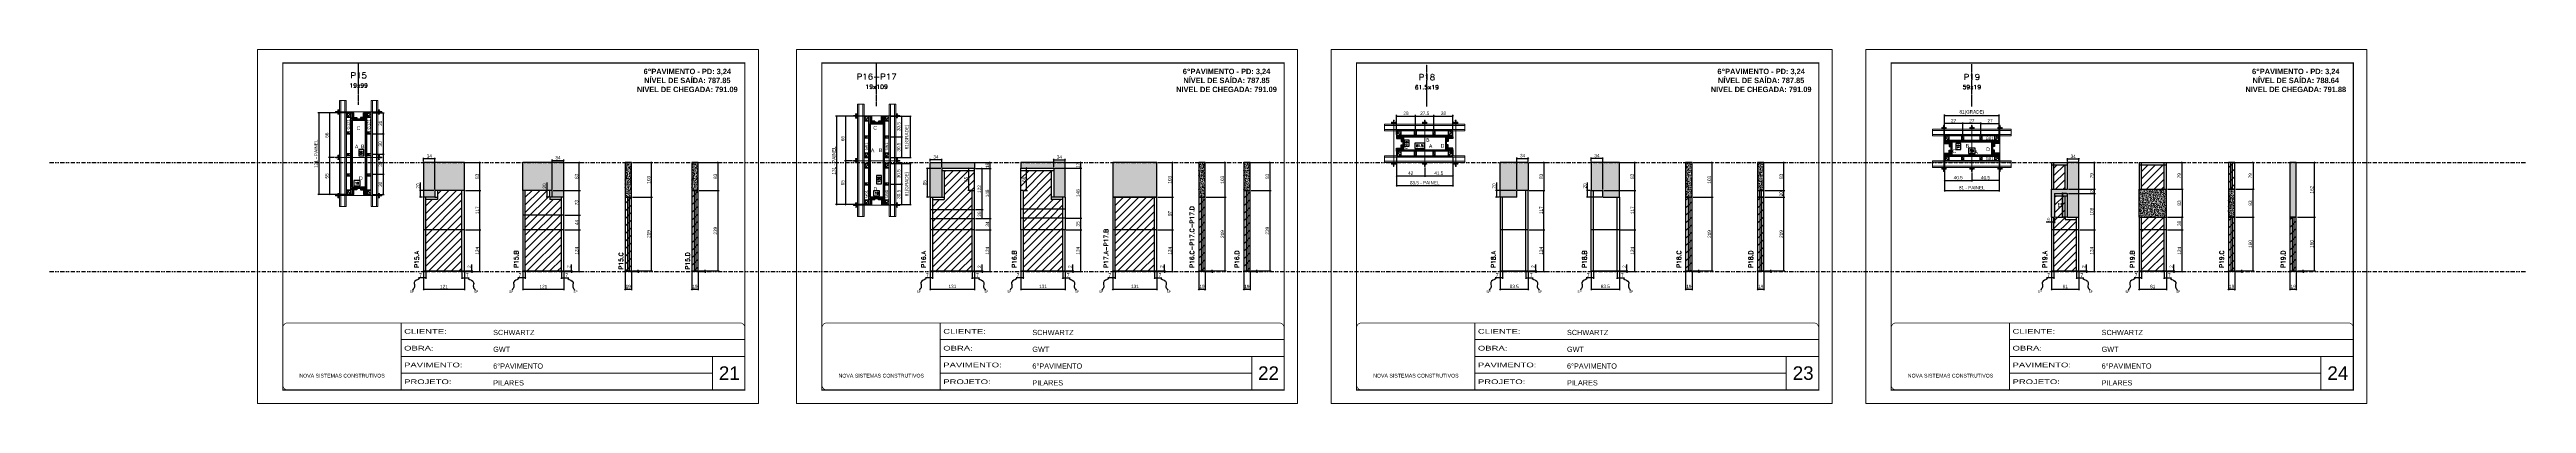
# Model space of a CAD drawing. Extents: x 13770 to 23315, y 867 to 16997.
# Drawn here: x 13770 to 21113, y 10056 to 11106 of the extents above; entities that cross this region are included whole.
import ezdxf
from ezdxf.enums import TextEntityAlignment as Align

# ---------------------------------------------------------------- set-up
doc = ezdxf.new("R2010")
doc.units = 0
for name, pattern in [('CONTINUO', [0]), ('DASHED', [0.75, 0.5, -0.25]), ('DIVIDE2', [0.625, 0.25, -0.125, 0, -0.125, 0, -0.125]), ('HIDDEN', [0.375, 0.25, -0.125])]:
    doc.linetypes.add(name, pattern=pattern)
for name, color, linetype, lineweight in [('CARIMBO', 255, 'Continuous', 9), ('Folhas', 255, 'Continuous', 9), ('Hachura', 251, 'Continuous', 9), ('Madeira', 126, 'Continuous', 18), ('Perfil Metálico', 224, 'Continuous', 18), ('SARRAFO DE PRESSAO', 251, 'DASHED', 9), ('Texto Seção', 7, 'Continuous', 15)]:
    doc.layers.add(name, color=color, linetype=linetype, lineweight=lineweight)
for name, color, linetype in [('CHAPA', 1, 'Continuous'), ('COTA', 241, 'Continuous'), ('cotas', 4, 'Continuous'), ('MEIO_PONT', 93, 'Continuous'), ('NOMENCLATURA', 7, 'Continuous'), ('Nível', 160, 'Continuous'), ('Painéis', 200, 'Continuous'), ('SARR_2.2x7', 40, 'Continuous'), ('SARRAFO', 251, 'Continuous'), ('Sarrafo de Pressão', 42, 'HIDDEN'), ('texto', 7, 'Continuous'), ('Texto de Titulo', 7, 'Continuous'), ('Texto Qtd Sarr', 242, 'Continuous'), ('TEXTO_GERAL', 7, 'Continuous')]:
    doc.layers.add(name, color=color, linetype=linetype)
doc.styles.add('ARIAL', font='arial.ttf')
doc.styles.add('COTA TECNICA', font='techl___.ttf', dxfattribs={"height": 10})
doc.styles.add('COTA TECNICA 2X', font='techl___.ttf', dxfattribs={"height": 10})
doc.styles.add('COTA TECNICA-50', font='techl___.ttf', dxfattribs={"height": 10})
doc.styles.add('REGUA-120', font='ROMANS.shx', dxfattribs={"height": 15})
doc.styles.add('ROMANC', font='techb___.ttf', dxfattribs={"height": 2.5})
doc.styles.add('ROMANS', font='romans.shx')
doc.styles.add('SANSSERIF', font='sas_____.pfb')
doc.styles.get("Standard").update_dxf_attribs({"font": 'arial.ttf'})
doc.styles.add('Tecnologia', font='')
doc.styles.get('Tecnologia').set_extended_font_data('Forgotten Futurist')
doc.dimstyles.new('COTA PAINEL-50', dxfattribs={"dimtxt": 10, "dimasz": 3, "dimexe": 3, "dimexo": 3, "dimgap": 3, "dimtad": 1, "dimdec": 1, "dimzin": 12, "dimdsep": 46, "dimtxsty": 'COTA TECNICA-50', "dimblk1": 'OBLIQUE', "dimblk2": 'OBLIQUE', "dimsah": 1, "dimcen": 0.9, "dimclrd": 4, "dimclre": 4, "dimclrt": 240, "dimadec": 1, "dimazin": 3, "dimtfac": 1, "dimtdec": 1, "dimtmove": 0, "dimatfit": 3, "dimfxl": 1, "dimtolj": 1, "dimtzin": 12, "dimarcsym": 0})
doc.dimstyles.new('PAINEL', dxfattribs={"dimtxt": 10, "dimasz": 3, "dimexe": 3, "dimexo": 3, "dimgap": 3, "dimtad": 1, "dimdec": 1, "dimzin": 12, "dimdsep": 46, "dimtxsty": 'COTA TECNICA', "dimblk1": 'OBLIQUE', "dimblk2": 'OBLIQUE', "dimsah": 1, "dimcen": 0.9, "dimclrd": 4, "dimclre": 4, "dimclrt": 240, "dimadec": 1, "dimazin": 3, "dimtfac": 1, "dimtdec": 1, "dimtmove": 0, "dimatfit": 3, "dimfxl": 1, "dimtolj": 1, "dimtzin": 12, "dimarcsym": 0})
doc.dimstyles.new('SECAO PILAR', dxfattribs={"dimtxt": 10, "dimasz": 3, "dimexe": 3, "dimexo": 3, "dimgap": 3, "dimtad": 1, "dimdec": 1, "dimlfac": 0.5, "dimzin": 12, "dimdsep": 46, "dimtxsty": 'COTA TECNICA 2X', "dimblk1": 'OBLIQUE', "dimblk2": 'OBLIQUE', "dimsah": 1, "dimcen": 0.9, "dimclrd": 256, "dimclre": 256, "dimclrt": 256, "dimadec": 1, "dimazin": 3, "dimtfac": 1, "dimtdec": 1, "dimtmove": 0, "dimatfit": 3, "dimfxl": 1, "dimtolj": 1, "dimtzin": 12, "dimarcsym": 0})
doc.dimstyles.new('SECÇÃO 2', dxfattribs={"dimtxt": 7, "dimasz": 6, "dimexe": 0.18, "dimexo": 2, "dimgap": -4, "dimtad": 3, "dimdec": 1, "dimlfac": 0.5, "dimzin": 12, "dimdsep": 46, "dimtxsty": 'ROMANS', "dimblk": 'ARCHTICK', "dimcen": 0.09, "dimse1": 1, "dimse2": 1, "dimsd1": 1, "dimsd2": 1, "dimclrd": 180, "dimclre": 5, "dimclrt": 1, "dimadec": 0, "dimazin": 3, "dimtfac": 1, "dimtdec": 1, "dimtofl": 0, "dimtmove": 0, "dimatfit": 3, "dimldrblk": 'ARCHTICK', "dimfxl": 1, "dimtolj": 1, "dimtzin": 0, "dimarcsym": 0})
doc.dimstyles.get("Standard").update_dxf_attribs({"dimtxt": 0.18, "dimasz": 0.18, "dimexe": 0.18, "dimexo": 0.0625, "dimgap": 0.09, "dimtad": 0, "dimtih": 1, "dimtoh": 1, "dimdec": 4, "dimzin": 0, "dimdsep": 46, "dimtxsty": 'Standard', "dimcen": 0.09, "dimadec": 0, "dimazin": 0, "dimtfac": 1, "dimtdec": 4, "dimtofl": 0, "dimtmove": 0, "dimatfit": 3, "dimfxl": 1, "dimtolj": 1, "dimtzin": 0, "dimarcsym": 0})
pattern_1 = [(225, (5178.0403, -12235.3939), (1.12253202, -1.12253202), [])]
pattern_2 = [(225, (5178.0403, -12025.7939), (1.12253202, -1.12253202), [])]
pattern_3 = [(225, (10046.5935, -12097.8459), (1.12253202, -1.12253202), [])]
pattern_4 = [(225, (10263.5935, -12097.8459), (1.12253202, -1.12253202), [])]

# ---------------------------------------------------------------- blocks, each defined once
blk = doc.blocks.new('9999999999')
at = {"color": 30, "linetype": 'CONTINUO'}
for p, q in [((98564.6, 34230.2), (98564.6, 34429.4)), ((98564.6, 34379.6), (99584, 34379.6)), ((98564.6, 34329.8), (99488, 34329.8)), ((99584, 34329.8), (99488, 34329.8)), ((99488, 34329.8), (99488, 34230.2)), ((98564.6, 34280), (99488, 34280))]:
    blk.add_line(p, q, dxfattribs=at)
at = {"color": 30, "linetype": 'CONTINUO', "const_width": 2}
blk.add_lwpolyline([(99584, 34230.2), (99584, 34414.4, 0.414214), (99569, 34429.4), (98229, 34429.4, 0.414214), (98214, 34414.4), (98214, 34245.2, 0.414214), (98229, 34230.2), (99584, 34230.2)], format="xyb", dxfattribs=at)
at = {"layer": 'Folhas'}
blk.add_lwpolyline([(98139, 34190.2), (99624, 34190.2), (99624, 35240.2), (98139, 35240.2)], close=True, dxfattribs=at)
at = {"layer": 'Folhas', "color": 30, "const_width": 3}
blk.add_lwpolyline([(98214, 34230.2), (99584, 34230.2), (99584, 35200.2), (98214, 35200.2)], close=True, dxfattribs=at)
at = {"color": 7, "linetype": 'Continuous', "ltscale": 5, "style": 'ARIAL'}
for s, height, p in [('SCHWARTZ', 15.48, (98837.7, 34393.1)), ('GWT', 15.48, (98837.7, 34343.3)), ('6°PAVIMENTO', 15.483, (98837.7, 34293.5)), ('NOVA SISTEMAS CONSTRUTIVOS', 11.059, (98263.2, 34267.2)), ('PILARES', 15.48, (98837.7, 34243.7))]:
    blk.add_text(s, height=height, dxfattribs=at).set_placement(p)
at = {"layer": 'Folhas', "color": 7, "style": 'Tecnologia', "width": 1.5}
for s, p in [('CLIENTE:', (98573.7, 34397.2)), ('OBRA:', (98573.7, 34347.3)), ('PAVIMENTO:', (98573.7, 34297.5)), ('PROJETO:', (98573.7, 34247.7))]:
    blk.add_text(s, height=14, dxfattribs=at).set_placement(p)
blk = doc.blocks.new('_Oblique')
at = {"color": 0, "linetype": 'ByBlock', "lineweight": -2}
blk.add_line((-0.5, -0.5), (0.5, 0.5), dxfattribs=at)
blk = doc.blocks.new('*D342')
at = {"layer": 'COTA', "color": 4, "lineweight": -2, "transparency": 16777216}
for p, q in [((14878.3, 10445.7), (14878.3, 10391.6)), ((14999.3, 10445.7), (14999.3, 10391.6)), ((14878.3, 10394.6), (14999.3, 10394.6))]:
    blk.add_line(p, q, dxfattribs=at)
at = {"layer": 'Defpoints', "color": 0, "transparency": 16777216}
for p in [(14878.3, 10448.7), (14999.3, 10448.7), (14999.3, 10394.6)]:
    blk.add_point(p, dxfattribs=at)
at = {"layer": 'COTA', "color": 4, "lineweight": -2, "transparency": 16777216, "xscale": 3, "yscale": 3, "zscale": 3, "rotation": 180}
blk.add_blockref('_Oblique', (14878.3, 10394.6), dxfattribs=at)
at = {"layer": 'COTA', "color": 4, "lineweight": -2, "transparency": 16777216, "xscale": 3, "yscale": 3, "zscale": 3}
blk.add_blockref('_Oblique', (14999.3, 10394.6), dxfattribs=at)
at = {"layer": 'COTA', "color": 240, "transparency": 16777216, "insert": (14938.8, 10402.6), "char_height": 10, "attachment_point": 5, "style": 'COTA TECNICA'}
blk.add_mtext('\\A1;121', dxfattribs=at)
blk = doc.blocks.new('*D343')
at = {"layer": 'COTA', "color": 4, "lineweight": -2, "transparency": 16777216}
for p, q in [((15002.3, 10570.7), (15048.5, 10570.7)), ((15045.5, 10446.7), (15045.5, 10570.7)), ((15002.3, 10446.7), (15048.5, 10446.7))]:
    blk.add_line(p, q, dxfattribs=at)
at = {"layer": 'Defpoints', "color": 0, "transparency": 16777216}
for p in [(14999.3, 10570.7), (15045.5, 10570.7), (14999.3, 10446.7)]:
    blk.add_point(p, dxfattribs=at)
at = {"layer": 'COTA', "color": 4, "lineweight": -2, "transparency": 16777216, "xscale": 3, "yscale": 3, "zscale": 3}
for p, rotation in [((15045.5, 10570.7), 90), ((15045.5, 10446.7), 270)]:
    blk.add_blockref('_Oblique', p, dxfattribs=dict(at, rotation=rotation))
at = {"layer": 'COTA', "color": 240, "transparency": 16777216, "insert": (15037.4, 10508.7), "char_height": 10, "attachment_point": 5, "rotation": 90, "style": 'COTA TECNICA-50'}
blk.add_mtext('\\A1;124', dxfattribs=at)
blk = doc.blocks.new('*D344')
at = {"layer": 'COTA', "color": 4, "lineweight": -2, "transparency": 16777216}
for p, q in [((15002.3, 10448.7), (15024.8, 10448.7)), ((15002.3, 10446.7), (15024.8, 10446.7)), ((15021.8, 10448.7), (15021.8, 10467.5)), ((15021.8, 10446.7), (15021.8, 10448.7)), ((15021.8, 10446.7), (15021.8, 10443.7))]:
    blk.add_line(p, q, dxfattribs=at)
at = {"layer": 'Defpoints', "color": 0, "transparency": 16777216}
for p in [(14999.3, 10448.7), (14999.3, 10446.7), (15021.8, 10446.7)]:
    blk.add_point(p, dxfattribs=at)
at = {"layer": 'COTA', "color": 4, "lineweight": -2, "transparency": 16777216, "xscale": 3, "yscale": 3, "zscale": 3}
for p, rotation in [((15021.8, 10448.7), 270), ((15021.8, 10446.7), 90)]:
    blk.add_blockref('_Oblique', p, dxfattribs=dict(at, rotation=rotation))
at = {"layer": 'COTA', "color": 240, "transparency": 16777216, "insert": (15013.8, 10461.5), "char_height": 10, "attachment_point": 5, "rotation": 90, "style": 'COTA TECNICA-50'}
blk.add_mtext('\\A1;2', dxfattribs=at)
blk = doc.blocks.new('*D345')
at = {"layer": 'COTA', "color": 4, "lineweight": -2, "transparency": 16777216}
for p, q in [((14878.3, 10428.2), (14863.5, 10428.2)), ((14878.3, 10443.7), (14878.3, 10425.2)), ((14885.3, 10428.2), (14878.3, 10428.2)), ((14885.3, 10445.7), (14885.3, 10425.2))]:
    blk.add_line(p, q, dxfattribs=at)
at = {"layer": 'Defpoints', "color": 0, "transparency": 16777216}
for p in [(14878.3, 10446.7), (14878.3, 10428.2), (14885.3, 10448.7)]:
    blk.add_point(p, dxfattribs=at)
at = {"layer": 'COTA', "color": 4, "lineweight": -2, "transparency": 16777216, "xscale": 3, "yscale": 3, "zscale": 3, "rotation": 180}
blk.add_blockref('_Oblique', (14878.3, 10428.2), dxfattribs=at)
at = {"layer": 'COTA', "color": 4, "lineweight": -2, "transparency": 16777216, "xscale": 3, "yscale": 3, "zscale": 3}
blk.add_blockref('_Oblique', (14885.3, 10428.2), dxfattribs=at)
at = {"layer": 'COTA', "color": 240, "transparency": 16777216, "insert": (14869.4, 10436.3), "char_height": 10, "attachment_point": 5, "style": 'COTA TECNICA-50'}
blk.add_mtext('\\A1;7', dxfattribs=at)
blk = doc.blocks.new('*D346')
at = {"layer": 'COTA', "color": 4, "lineweight": -2, "transparency": 16777216}
for p, q in [((14992.3, 10445.7), (14992.3, 10425.2)), ((14992.3, 10428.2), (14999.3, 10428.2)), ((14999.3, 10443.7), (14999.3, 10425.2)), ((14999.3, 10428.2), (15014, 10428.2))]:
    blk.add_line(p, q, dxfattribs=at)
at = {"layer": 'Defpoints', "color": 0, "transparency": 16777216}
for p in [(14992.3, 10448.7), (14999.3, 10446.7), (14999.3, 10428.2)]:
    blk.add_point(p, dxfattribs=at)
at = {"layer": 'COTA', "color": 4, "lineweight": -2, "transparency": 16777216, "xscale": 3, "yscale": 3, "zscale": 3, "rotation": 180}
blk.add_blockref('_Oblique', (14992.3, 10428.2), dxfattribs=at)
at = {"layer": 'COTA', "color": 4, "lineweight": -2, "transparency": 16777216, "xscale": 3, "yscale": 3, "zscale": 3}
blk.add_blockref('_Oblique', (14999.3, 10428.2), dxfattribs=at)
at = {"layer": 'COTA', "color": 240, "transparency": 16777216, "insert": (15008.1, 10436.3), "char_height": 10, "attachment_point": 5, "style": 'COTA TECNICA-50'}
blk.add_mtext('\\A1;7', dxfattribs=at)
blk = doc.blocks.new('*D347')
at = {"layer": 'COTA', "color": 4, "linetype": 'ByBlock', "lineweight": -2, "transparency": 16777216}
for p, q in [((15002.3, 10687.7), (15048.5, 10687.7)), ((15045.5, 10570.7), (15045.5, 10687.7)), ((15002.3, 10570.7), (15048.5, 10570.7))]:
    blk.add_line(p, q, dxfattribs=at)
at = {"layer": 'Defpoints', "color": 0, "linetype": 'ByBlock', "transparency": 16777216}
for p in [(14999.3, 10687.7), (15045.5, 10687.7), (14999.3, 10570.7)]:
    blk.add_point(p, dxfattribs=at)
at = {"layer": 'COTA', "color": 4, "linetype": 'ByBlock', "lineweight": -2, "transparency": 16777216, "xscale": 3, "yscale": 3, "zscale": 3}
for p, rotation in [((15045.5, 10687.7), 90), ((15045.5, 10570.7), 270)]:
    blk.add_blockref('_Oblique', p, dxfattribs=dict(at, rotation=rotation))
at = {"layer": 'COTA', "color": 240, "linetype": 'ByBlock', "transparency": 16777216, "insert": (15037.4, 10629.2), "char_height": 10, "attachment_point": 5, "rotation": 90, "style": 'COTA TECNICA'}
blk.add_mtext('\\A1;117', dxfattribs=at)
blk = doc.blocks.new('*D348')
at = {"layer": 'COTA', "color": 4, "lineweight": -2, "transparency": 16777216}
for p, q in [((15497.6, 10770.7), (15556.8, 10770.7)), ((15553.8, 10667.7), (15553.8, 10770.7)), ((15497.6, 10667.7), (15556.8, 10667.7))]:
    blk.add_line(p, q, dxfattribs=at)
at = {"layer": 'Defpoints', "color": 0, "transparency": 16777216}
for p in [(15494.6, 10770.7), (15553.8, 10770.7), (15494.6, 10667.7)]:
    blk.add_point(p, dxfattribs=at)
at = {"layer": 'COTA', "color": 4, "lineweight": -2, "transparency": 16777216, "xscale": 3, "yscale": 3, "zscale": 3}
for p, rotation in [((15553.8, 10770.7), 90), ((15553.8, 10667.7), 270)]:
    blk.add_blockref('_Oblique', p, dxfattribs=dict(at, rotation=rotation))
at = {"layer": 'COTA', "color": 240, "transparency": 16777216, "insert": (15545.6, 10719.2), "char_height": 10, "attachment_point": 5, "rotation": 90, "style": 'COTA TECNICA'}
blk.add_mtext('\\A1;103', dxfattribs=at)
blk = doc.blocks.new('*D349')
at = {"layer": 'COTA', "color": 4, "lineweight": -2, "transparency": 16777216}
for p, q in [((15475.6, 10445.7), (15475.6, 10391.6)), ((15494.6, 10445.7), (15494.6, 10391.6)), ((15475.6, 10394.6), (15494.6, 10394.6))]:
    blk.add_line(p, q, dxfattribs=at)
at = {"layer": 'Defpoints', "color": 0, "transparency": 16777216}
for p in [(15475.6, 10448.7), (15494.6, 10448.7), (15494.6, 10394.6)]:
    blk.add_point(p, dxfattribs=at)
at = {"layer": 'COTA', "color": 4, "lineweight": -2, "transparency": 16777216, "xscale": 3, "yscale": 3, "zscale": 3, "rotation": 180}
blk.add_blockref('_Oblique', (15475.6, 10394.6), dxfattribs=at)
at = {"layer": 'COTA', "color": 4, "lineweight": -2, "transparency": 16777216, "xscale": 3, "yscale": 3, "zscale": 3}
blk.add_blockref('_Oblique', (15494.6, 10394.6), dxfattribs=at)
at = {"layer": 'COTA', "color": 240, "transparency": 16777216, "insert": (15485.1, 10402.6), "char_height": 10, "attachment_point": 5, "style": 'COTA TECNICA'}
blk.add_mtext('\\A1;19', dxfattribs=at)
blk = doc.blocks.new('*D350')
at = {"layer": 'COTA', "color": 4, "lineweight": -2, "transparency": 16777216}
for p, q in [((15497.6, 10667.7), (15556.8, 10667.7)), ((15553.8, 10448.7), (15553.8, 10667.7)), ((15497.6, 10448.7), (15556.8, 10448.7))]:
    blk.add_line(p, q, dxfattribs=at)
at = {"layer": 'Defpoints', "color": 0, "transparency": 16777216}
for p in [(15494.6, 10667.7), (15553.8, 10667.7), (15494.6, 10448.7)]:
    blk.add_point(p, dxfattribs=at)
at = {"layer": 'COTA', "color": 4, "lineweight": -2, "transparency": 16777216, "xscale": 3, "yscale": 3, "zscale": 3}
for p, rotation in [((15553.8, 10667.7), 90), ((15553.8, 10448.7), 270)]:
    blk.add_blockref('_Oblique', p, dxfattribs=dict(at, rotation=rotation))
at = {"layer": 'COTA', "color": 240, "transparency": 16777216, "insert": (15545.7, 10558.2), "char_height": 10, "attachment_point": 5, "rotation": 90, "style": 'COTA TECNICA'}
blk.add_mtext('\\A1;219', dxfattribs=at)
blk = doc.blocks.new('*D351')
at = {"layer": 'COTA', "color": 4, "lineweight": -2, "transparency": 16777216}
for p, q in [((15497.6, 10448.7), (15518, 10448.7)), ((15497.6, 10446.7), (15518, 10446.7)), ((15515, 10448.7), (15515, 10451.7)), ((15515, 10446.7), (15515, 10448.7)), ((15515, 10446.7), (15515, 10443.7))]:
    blk.add_line(p, q, dxfattribs=at)
at = {"layer": 'Defpoints', "color": 0, "transparency": 16777216}
for p in [(15494.6, 10448.7), (15494.6, 10446.7), (15515, 10448.7)]:
    blk.add_point(p, dxfattribs=at)
at = {"layer": 'COTA', "color": 4, "lineweight": -2, "transparency": 16777216, "xscale": 3, "yscale": 3, "zscale": 3}
for p, rotation in [((15515, 10448.7), 270), ((15515, 10446.7), 90)]:
    blk.add_blockref('_Oblique', p, dxfattribs=dict(at, rotation=rotation))
at = {"layer": 'COTA', "color": 240, "transparency": 16777216, "insert": (15507, 10447.7), "char_height": 10, "attachment_point": 5, "rotation": 90, "style": 'COTA TECNICA-50'}
blk.add_mtext('\\A1;2', dxfattribs=at)
blk = doc.blocks.new('*D352')
at = {"layer": 'COTA', "color": 4, "lineweight": -2, "transparency": 16777216}
for p, q in [((15173, 10445.7), (15173, 10391.6)), ((15294, 10445.7), (15294, 10391.6)), ((15173, 10394.6), (15294, 10394.6))]:
    blk.add_line(p, q, dxfattribs=at)
at = {"layer": 'Defpoints', "color": 0, "transparency": 16777216}
for p in [(15173, 10448.7), (15294, 10448.7), (15294, 10394.6)]:
    blk.add_point(p, dxfattribs=at)
at = {"layer": 'COTA', "color": 4, "lineweight": -2, "transparency": 16777216, "xscale": 3, "yscale": 3, "zscale": 3, "rotation": 180}
blk.add_blockref('_Oblique', (15173, 10394.6), dxfattribs=at)
at = {"layer": 'COTA', "color": 4, "lineweight": -2, "transparency": 16777216, "xscale": 3, "yscale": 3, "zscale": 3}
blk.add_blockref('_Oblique', (15294, 10394.6), dxfattribs=at)
at = {"layer": 'COTA', "color": 240, "transparency": 16777216, "insert": (15233.5, 10402.6), "char_height": 10, "attachment_point": 5, "style": 'COTA TECNICA'}
blk.add_mtext('\\A1;121', dxfattribs=at)
blk = doc.blocks.new('*D353')
at = {"layer": 'COTA', "color": 4, "lineweight": -2, "transparency": 16777216}
for p, q in [((15297, 10570.7), (15343.2, 10570.7)), ((15340.2, 10446.7), (15340.2, 10570.7)), ((15297, 10446.7), (15343.2, 10446.7))]:
    blk.add_line(p, q, dxfattribs=at)
at = {"layer": 'Defpoints', "color": 0, "transparency": 16777216}
for p in [(15294, 10570.7), (15340.2, 10570.7), (15294, 10446.7)]:
    blk.add_point(p, dxfattribs=at)
at = {"layer": 'COTA', "color": 4, "lineweight": -2, "transparency": 16777216, "xscale": 3, "yscale": 3, "zscale": 3}
for p, rotation in [((15340.2, 10570.7), 90), ((15340.2, 10446.7), 270)]:
    blk.add_blockref('_Oblique', p, dxfattribs=dict(at, rotation=rotation))
at = {"layer": 'COTA', "color": 240, "transparency": 16777216, "insert": (15332.2, 10508.7), "char_height": 10, "attachment_point": 5, "rotation": 90, "style": 'COTA TECNICA-50'}
blk.add_mtext('\\A1;124', dxfattribs=at)
blk = doc.blocks.new('*D354')
at = {"layer": 'COTA', "color": 4, "lineweight": -2, "transparency": 16777216}
for p, q in [((15297, 10448.7), (15319.5, 10448.7)), ((15297, 10446.7), (15319.5, 10446.7)), ((15316.5, 10448.7), (15316.5, 10467.5)), ((15316.5, 10446.7), (15316.5, 10448.7)), ((15316.5, 10446.7), (15316.5, 10443.7))]:
    blk.add_line(p, q, dxfattribs=at)
at = {"layer": 'Defpoints', "color": 0, "transparency": 16777216}
for p in [(15294, 10448.7), (15294, 10446.7), (15316.5, 10446.7)]:
    blk.add_point(p, dxfattribs=at)
at = {"layer": 'COTA', "color": 4, "lineweight": -2, "transparency": 16777216, "xscale": 3, "yscale": 3, "zscale": 3}
for p, rotation in [((15316.5, 10448.7), 270), ((15316.5, 10446.7), 90)]:
    blk.add_blockref('_Oblique', p, dxfattribs=dict(at, rotation=rotation))
at = {"layer": 'COTA', "color": 240, "transparency": 16777216, "insert": (15308.5, 10461.5), "char_height": 10, "attachment_point": 5, "rotation": 90, "style": 'COTA TECNICA-50'}
blk.add_mtext('\\A1;2', dxfattribs=at)
blk = doc.blocks.new('*D355')
at = {"layer": 'COTA', "color": 4, "lineweight": -2, "transparency": 16777216}
for p, q in [((15173, 10428.2), (15158.3, 10428.2)), ((15173, 10443.7), (15173, 10425.2)), ((15180, 10428.2), (15173, 10428.2)), ((15180, 10445.7), (15180, 10425.2))]:
    blk.add_line(p, q, dxfattribs=at)
at = {"layer": 'Defpoints', "color": 0, "transparency": 16777216}
for p in [(15173, 10446.7), (15173, 10428.2), (15180, 10448.7)]:
    blk.add_point(p, dxfattribs=at)
at = {"layer": 'COTA', "color": 4, "lineweight": -2, "transparency": 16777216, "xscale": 3, "yscale": 3, "zscale": 3, "rotation": 180}
blk.add_blockref('_Oblique', (15173, 10428.2), dxfattribs=at)
at = {"layer": 'COTA', "color": 4, "lineweight": -2, "transparency": 16777216, "xscale": 3, "yscale": 3, "zscale": 3}
blk.add_blockref('_Oblique', (15180, 10428.2), dxfattribs=at)
at = {"layer": 'COTA', "color": 240, "transparency": 16777216, "insert": (15164.1, 10436.3), "char_height": 10, "attachment_point": 5, "style": 'COTA TECNICA-50'}
blk.add_mtext('\\A1;7', dxfattribs=at)
blk = doc.blocks.new('*D356')
at = {"layer": 'COTA', "color": 4, "lineweight": -2, "transparency": 16777216}
for p, q in [((15287, 10445.7), (15287, 10425.2)), ((15287, 10428.2), (15294, 10428.2)), ((15294, 10443.7), (15294, 10425.2)), ((15294, 10428.2), (15308.7, 10428.2))]:
    blk.add_line(p, q, dxfattribs=at)
at = {"layer": 'Defpoints', "color": 0, "transparency": 16777216}
for p in [(15287, 10448.7), (15294, 10446.7), (15294, 10428.2)]:
    blk.add_point(p, dxfattribs=at)
at = {"layer": 'COTA', "color": 4, "lineweight": -2, "transparency": 16777216, "xscale": 3, "yscale": 3, "zscale": 3, "rotation": 180}
blk.add_blockref('_Oblique', (15287, 10428.2), dxfattribs=at)
at = {"layer": 'COTA', "color": 4, "lineweight": -2, "transparency": 16777216, "xscale": 3, "yscale": 3, "zscale": 3}
blk.add_blockref('_Oblique', (15294, 10428.2), dxfattribs=at)
at = {"layer": 'COTA', "color": 240, "transparency": 16777216, "insert": (15302.9, 10436.3), "char_height": 10, "attachment_point": 5, "style": 'COTA TECNICA-50'}
blk.add_mtext('\\A1;7', dxfattribs=at)
blk = doc.blocks.new('*D357')
at = {"layer": 'COTA', "color": 4, "lineweight": -2, "transparency": 16777216}
for p, q in [((15002.3, 10770.7), (15048.5, 10770.7)), ((15045.5, 10687.7), (15045.5, 10770.7)), ((15002.3, 10687.7), (15048.5, 10687.7))]:
    blk.add_line(p, q, dxfattribs=at)
at = {"layer": 'Defpoints', "color": 0, "transparency": 16777216}
for p in [(14999.3, 10770.7), (15045.5, 10770.7), (14999.3, 10687.7)]:
    blk.add_point(p, dxfattribs=at)
at = {"layer": 'COTA', "color": 4, "lineweight": -2, "transparency": 16777216, "xscale": 3, "yscale": 3, "zscale": 3}
for p, rotation in [((15045.5, 10770.7), 90), ((15045.5, 10687.7), 270)]:
    blk.add_blockref('_Oblique', p, dxfattribs=dict(at, rotation=rotation))
at = {"layer": 'COTA', "color": 240, "transparency": 16777216, "insert": (15037.3, 10729.2), "char_height": 10, "attachment_point": 5, "rotation": 90, "style": 'COTA TECNICA'}
blk.add_mtext('\\A1;83', dxfattribs=at)
blk = doc.blocks.new('*D358')
at = {"layer": 'COTA', "color": 4, "lineweight": -2, "transparency": 16777216}
for p, q in [((15297, 10770.7), (15343.2, 10770.7)), ((15340.2, 10687.7), (15340.2, 10770.7)), ((15263, 10687.7), (15343.2, 10687.7))]:
    blk.add_line(p, q, dxfattribs=at)
at = {"layer": 'Defpoints', "color": 0, "transparency": 16777216}
for p in [(15294, 10770.7), (15340.2, 10770.7), (15260, 10687.7)]:
    blk.add_point(p, dxfattribs=at)
at = {"layer": 'COTA', "color": 4, "lineweight": -2, "transparency": 16777216, "xscale": 3, "yscale": 3, "zscale": 3}
for p, rotation in [((15340.2, 10770.7), 90), ((15340.2, 10687.7), 270)]:
    blk.add_blockref('_Oblique', p, dxfattribs=dict(at, rotation=rotation))
at = {"layer": 'COTA', "color": 240, "transparency": 16777216, "insert": (15332, 10729.2), "char_height": 10, "attachment_point": 5, "rotation": 90, "style": 'COTA TECNICA'}
blk.add_mtext('\\A1;83', dxfattribs=at)
blk = doc.blocks.new('*D359')
at = {"layer": 'COTA', "color": 4, "lineweight": -2, "transparency": 16777216}
for p, q in [((15260, 10690.7), (15260, 10779.5)), ((15260, 10776.5), (15294, 10776.5)), ((15294, 10773.7), (15294, 10779.5))]:
    blk.add_line(p, q, dxfattribs=at)
at = {"layer": 'Defpoints', "color": 0, "transparency": 16777216}
for p in [(15294, 10776.5), (15294, 10770.7), (15260, 10687.7)]:
    blk.add_point(p, dxfattribs=at)
at = {"layer": 'COTA', "color": 4, "lineweight": -2, "transparency": 16777216, "xscale": 3, "yscale": 3, "zscale": 3, "rotation": 180}
blk.add_blockref('_Oblique', (15260, 10776.5), dxfattribs=at)
at = {"layer": 'COTA', "color": 4, "lineweight": -2, "transparency": 16777216, "xscale": 3, "yscale": 3, "zscale": 3}
blk.add_blockref('_Oblique', (15294, 10776.5), dxfattribs=at)
at = {"layer": 'COTA', "color": 240, "transparency": 16777216, "insert": (15277, 10784.7), "char_height": 10, "attachment_point": 5, "style": 'COTA TECNICA'}
blk.add_mtext('\\A1;34', dxfattribs=at)
blk = doc.blocks.new('*D362')
at = {"layer": 'COTA', "color": 180, "lineweight": -2, "transparency": 16777216}
for p, q in [((14701, 10808.8), (14686, 10808.8)), ((14686, 10808.8), (14686, 10789.8)), ((14701, 10789.8), (14701, 10808.8)), ((14686, 10789.8), (14701, 10789.8))]:
    blk.add_line(p, q, dxfattribs=at)
at = {"layer": 'Defpoints', "color": 0, "transparency": 16777216}
for p in [(14667, 10895.6), (14667, 10697.6), (14705, 10697.6)]:
    blk.add_point(p, dxfattribs=at)
at = {"layer": 'COTA', "color": 1, "transparency": 16777216, "insert": (14693.5, 10799.3), "char_height": 7, "attachment_point": 5, "rotation": 90, "style": 'ROMANS'}
blk.add_mtext('\\A1;99', dxfattribs=at)
blk = doc.blocks.new('_ArchTick')
at = {"color": 0, "linetype": 'ByBlock', "const_width": 0.15}
blk.add_lwpolyline([(-0.5, -0.5), (0.5, 0.5)], dxfattribs=at)
blk = doc.blocks.new('*D363')
at = {"layer": 'COTA', "color": 180, "lineweight": -2, "transparency": 16777216}
for p, q in [((14690, 10716.6), (14672, 10716.6)), ((14672, 10716.6), (14672, 10701.6)), ((14672, 10701.6), (14690, 10701.6)), ((14690, 10701.6), (14690, 10716.6))]:
    blk.add_line(p, q, dxfattribs=at)
at = {"layer": 'Defpoints', "color": 0, "transparency": 16777216}
for p in [(14667, 10878.3), (14705, 10878.3), (14667, 10697.6)]:
    blk.add_point(p, dxfattribs=at)
at = {"layer": 'COTA', "color": 1, "transparency": 16777216, "insert": (14681, 10709.1), "char_height": 7, "attachment_point": 5, "style": 'ROMANS'}
blk.add_mtext('\\A1;19', dxfattribs=at)
blk = doc.blocks.new('*D364')
at = {"layer": 'COTA', "lineweight": -2, "transparency": 16777216}
for p, q in [((14646, 10917.6), (14596.7, 10917.6)), ((14599.7, 10917.6), (14599.7, 10785.6)), ((14614, 10785.6), (14596.7, 10785.6))]:
    blk.add_line(p, q, dxfattribs=at)
at = {"layer": 'Defpoints', "color": 0, "transparency": 16777216}
for p in [(14649, 10917.6), (14599.7, 10785.6), (14617, 10785.6)]:
    blk.add_point(p, dxfattribs=at)
at = {"layer": 'COTA', "lineweight": -2, "transparency": 16777216, "xscale": 3, "yscale": 3, "zscale": 3}
for p, rotation in [((14599.7, 10917.6), 90), ((14599.7, 10785.6), 270)]:
    blk.add_blockref('_Oblique', p, dxfattribs=dict(at, rotation=rotation))
at = {"layer": 'COTA', "transparency": 16777216, "insert": (14591.6, 10851.6), "char_height": 10, "attachment_point": 5, "rotation": 90, "style": 'COTA TECNICA 2X'}
blk.add_mtext('\\A1;66', dxfattribs=at)
blk = doc.blocks.new('*D365')
at = {"layer": 'COTA', "lineweight": -2, "transparency": 16777216}
for p, q in [((14614, 10785.6), (14596.7, 10785.6)), ((14599.7, 10785.6), (14599.7, 10675.6)), ((14646, 10675.6), (14596.7, 10675.6))]:
    blk.add_line(p, q, dxfattribs=at)
at = {"layer": 'Defpoints', "color": 0, "transparency": 16777216}
for p in [(14617, 10785.6), (14599.7, 10675.6), (14649, 10675.6)]:
    blk.add_point(p, dxfattribs=at)
at = {"layer": 'COTA', "lineweight": -2, "transparency": 16777216, "xscale": 3, "yscale": 3, "zscale": 3}
for p, rotation in [((14599.7, 10785.6), 90), ((14599.7, 10675.6), 270)]:
    blk.add_blockref('_Oblique', p, dxfattribs=dict(at, rotation=rotation))
at = {"layer": 'COTA', "transparency": 16777216, "insert": (14591.6, 10730.6), "char_height": 10, "attachment_point": 5, "rotation": 90, "style": 'COTA TECNICA 2X'}
blk.add_mtext('\\A1;55', dxfattribs=at)
blk = doc.blocks.new('*D366')
at = {"layer": 'COTA', "lineweight": -2, "transparency": 16777216}
for p, q in [((14660, 10917.6), (14564.5, 10917.6)), ((14567.5, 10917.6), (14567.5, 10675.6)), ((14660, 10675.6), (14564.5, 10675.6))]:
    blk.add_line(p, q, dxfattribs=at)
at = {"layer": 'Defpoints', "color": 0, "transparency": 16777216}
for p in [(14663, 10917.6), (14567.5, 10675.6), (14663, 10675.6)]:
    blk.add_point(p, dxfattribs=at)
at = {"layer": 'COTA', "lineweight": -2, "transparency": 16777216, "xscale": 3, "yscale": 3, "zscale": 3}
for p, rotation in [((14567.5, 10917.6), 90), ((14567.5, 10675.6), 270)]:
    blk.add_blockref('_Oblique', p, dxfattribs=dict(at, rotation=rotation))
at = {"layer": 'COTA', "transparency": 16777216, "insert": (14559.4, 10796.6), "char_height": 10, "attachment_point": 5, "rotation": 90, "style": 'COTA TECNICA 2X'}
blk.add_mtext('\\A1;121 - PAINEL', dxfattribs=at)
blk = doc.blocks.new('PONTALETE')
at = {"layer": 'Madeira'}
for q in [(2.7, 7), (7, 5.8), (7, 1.7)]:
    blk.add_line((0, 0), q, dxfattribs=at)
blk.add_lwpolyline([(0, 0), (7, 0), (7, 7), (0, 7)], close=True, dxfattribs=at)
for centre, radius, start, end in [((2, 0.1), 6.23, 37.2818, 109.0913), ((1.1, 0.9), 3.19, 343.603, 109.9847), ((-0.2, -0.8), 3.09, 14.6322, 86.0383)]:
    blk.add_arc(centre, radius, start, end, dxfattribs=at)
blk = doc.blocks.new('MEIO PONTALETE')
at = {"layer": 'Madeira'}
for q in [(2.7, 7), (3.5, 2.9), (3.5, 0.9)]:
    blk.add_line((0, 0), q, dxfattribs=at)
blk.add_lwpolyline([(0, 0), (3.5, 0), (3.5, 7), (0, 7)], close=True, dxfattribs=at)
for centre, radius, start, end in [((2, 0.1), 6.23, 76.4499, 109.0913), ((1.1, 0.9), 3.19, 40.9063, 109.9847), ((-0.2, -0.8), 3.09, 14.6322, 86.0383)]:
    blk.add_arc(centre, radius, start, end, dxfattribs=at)
blk = doc.blocks.new('*D367')
at = {"layer": 'COTA', "lineweight": -2, "transparency": 16777216}
for p, q in [((14726, 10795.6), (14761.3, 10795.6)), ((14758.3, 10795.6), (14758.3, 10735.6)), ((14726, 10735.6), (14761.3, 10735.6))]:
    blk.add_line(p, q, dxfattribs=at)
at = {"layer": 'Defpoints', "color": 0, "transparency": 16777216}
for p in [(14723, 10795.6), (14723, 10735.6), (14758.3, 10735.6)]:
    blk.add_point(p, dxfattribs=at)
at = {"layer": 'COTA', "lineweight": -2, "transparency": 16777216, "xscale": 3, "yscale": 3, "zscale": 3}
for p, rotation in [((14758.3, 10795.6), 90), ((14758.3, 10735.6), 270)]:
    blk.add_blockref('_Oblique', p, dxfattribs=dict(at, rotation=rotation))
at = {"layer": 'COTA', "transparency": 16777216, "insert": (14750.1, 10765.6), "char_height": 10, "attachment_point": 5, "rotation": 90, "style": 'COTA TECNICA 2X'}
blk.add_mtext('\\A1;30', dxfattribs=at)
blk = doc.blocks.new('*D368')
at = {"layer": 'COTA', "lineweight": -2, "transparency": 16777216}
for p, q in [((14726, 10735.6), (14761.3, 10735.6)), ((14758.3, 10735.6), (14758.3, 10675.6)), ((14726, 10675.6), (14761.3, 10675.6))]:
    blk.add_line(p, q, dxfattribs=at)
at = {"layer": 'Defpoints', "color": 0, "transparency": 16777216}
for p in [(14723, 10735.6), (14723, 10675.6), (14758.3, 10675.6)]:
    blk.add_point(p, dxfattribs=at)
at = {"layer": 'COTA', "lineweight": -2, "transparency": 16777216, "xscale": 3, "yscale": 3, "zscale": 3}
for p, rotation in [((14758.3, 10735.6), 90), ((14758.3, 10675.6), 270)]:
    blk.add_blockref('_Oblique', p, dxfattribs=dict(at, rotation=rotation))
at = {"layer": 'COTA', "transparency": 16777216, "insert": (14750.1, 10705.6), "char_height": 10, "attachment_point": 5, "rotation": 90, "style": 'COTA TECNICA 2X'}
blk.add_mtext('\\A1;30', dxfattribs=at)
blk = doc.blocks.new('*D360')
at = {"layer": 'COTA', "lineweight": -2, "transparency": 16777216}
for p, q in [((14726, 10917.6), (14761.3, 10917.6)), ((14758.3, 10917.6), (14758.3, 10855.6)), ((14726, 10855.6), (14761.3, 10855.6))]:
    blk.add_line(p, q, dxfattribs=at)
at = {"layer": 'Defpoints', "color": 0, "transparency": 16777216}
for p in [(14723, 10917.6), (14723, 10855.6), (14758.3, 10855.6)]:
    blk.add_point(p, dxfattribs=at)
at = {"layer": 'COTA', "lineweight": -2, "transparency": 16777216, "xscale": 3, "yscale": 3, "zscale": 3}
for p, rotation in [((14758.3, 10917.6), 90), ((14758.3, 10855.6), 270)]:
    blk.add_blockref('_Oblique', p, dxfattribs=dict(at, rotation=rotation))
at = {"layer": 'COTA', "transparency": 16777216, "insert": (14750.1, 10886.6), "char_height": 10, "attachment_point": 5, "rotation": 90, "style": 'COTA TECNICA 2X'}
blk.add_mtext('\\A1;31', dxfattribs=at)
blk = doc.blocks.new('*D361')
at = {"layer": 'COTA', "lineweight": -2, "transparency": 16777216}
for p, q in [((14726, 10855.6), (14761.3, 10855.6)), ((14726, 10795.6), (14761.3, 10795.6)), ((14758.3, 10855.6), (14758.3, 10795.6))]:
    blk.add_line(p, q, dxfattribs=at)
at = {"layer": 'Defpoints', "color": 0, "transparency": 16777216}
for p in [(14723, 10855.6), (14723, 10795.6), (14758.3, 10795.6)]:
    blk.add_point(p, dxfattribs=at)
at = {"layer": 'COTA', "lineweight": -2, "transparency": 16777216, "xscale": 3, "yscale": 3, "zscale": 3}
for p, rotation in [((14758.3, 10855.6), 90), ((14758.3, 10795.6), 270)]:
    blk.add_blockref('_Oblique', p, dxfattribs=dict(at, rotation=rotation))
at = {"layer": 'COTA', "transparency": 16777216, "insert": (14750.1, 10825.6), "char_height": 10, "attachment_point": 5, "rotation": 90, "style": 'COTA TECNICA 2X'}
blk.add_mtext('\\A1;30', dxfattribs=at)
blk = doc.blocks.new('titulo1')
at = {"layer": 'Defpoints', "color": 252, "linetype": 'HIDDEN', "ltscale": 2}
blk.add_line((0, 0), (0, 125), dxfattribs=at)
at = {"layer": 'Defpoints', "style": 'ROMANS', "oblique": 15}
blk.add_attdef('FOLHA', text='', height=10, dxfattribs=at).set_placement((0, 15.6), align=Align.MIDDLE_CENTER)
at = {"layer": 'Texto Qtd Sarr', "color": 3, "style": 'ROMANS', "oblique": 15}
for tag, height, p in [('TITULO', 17, (0, 71.4)), ('SEÇÃO', 12, (0, 41.5))]:
    blk.add_attdef(tag, text='', height=height, dxfattribs=at).set_placement(p, align=Align.MIDDLE_CENTER)
blk = doc.blocks.new('C')
at = {"layer": 'Hachura', "color": 0}
for p, q in [((0, 3.2), (0, -3.2)), ((0.4, 3.2), (0, 3.2)), ((0.5, 3.2), (0, 3.2)), ((0.5, 3), (0, 3)), ((0.5, 2.9), (0, 2.9)), ((0, 2.7), (0, -1.2)), ((0.5, 2.6), (0, 2.6)), ((0.5, 2.2), (0, 2.2)), ((0.5, 1.5), (0, 1.5)), ((0.4, 0.5), (0.2, 0.5)), ((0.4, -3.2), (0.4, 3.2)), ((0.4, 3.2), (2.6, 3.2)), ((1.7, 1), (0.4, 1)), ((1.5, 0.1), (0.4, 0.1)), ((1.4, 1.9), (1.4, 1)), ((2.6, 2.4), (1.5, 2.1)), ((1.7, -1), (1.7, 1)), ((1.7, 1), (1.7, 0.8)), ((1.7, 1), (1.7, 0.8)), ((1.7, 0.8), (3.4, 0.8)), ((3.4, 0.4), (1.7, 0.4)), ((2.6, 3.2), (2.6, 2.4)), ((3.3, 0.8), (3.3, -0.8)), ((3.4, 0.8), (3.4, -0.8)), ((3.7, 0.4), (3.4, 0.4)), ((3.8, -0.5), (3.4, 0.4)), ((3.4, 0.1), (3.7, -0.6)), ((3.7, 0.5), (4.3, -0.6)), ((3.7, 0.4), (4.2, -0.5)), ((4.4, -0.6), (3.8, 0.5)), ((4.2, 0.4), (3.9, 0.4)), ((4.4, -0.5), (3.9, 0.4)), ((4.2, 0.4), (4.3, 0.4)), ((4.3, 0.5), (4.8, -0.6)), ((4.3, 0.4), (4.7, -0.5)), ((5, -0.6), (4.4, 0.5)), ((4.5, 0.4), (4.8, 0.4)), ((5, -0.5), (4.5, 0.4)), ((4.8, 0.4), (5.3, -0.5)), ((4.9, 0.5), (5.4, -0.6)), ((5.5, -0.6), (5, 0.5)), ((5.6, -0.5), (5.1, 0.4)), ((5.4, 0.4), (5.1, 0.4)), ((5.6, -0.5), (5.1, 0.4)), ((5.4, 0.4), (5.7, -0.2)), ((5.5, 0.5), (5.7, -0.1)), ((5.7, 0.2), (5.6, 0.5)), ((5.7, 0.3), (5.7, 0.4)), ((5.7, 0.4), (5.7, 0.4)), ((5.7, 0.4), (5.9, 0.3)), ((5.7, 0.4), (5.7, -0.5)), ((5.9, -0.4), (5.9, 0.3)), ((0.4, 0), (0, 0)), ((0.5, -1.5), (0, -1.5)), ((0.5, -2.2), (0, -2.2)), ((0.5, -2.6), (0, -2.6)), ((0.5, -2.9), (0, -2.9)), ((0.5, -3), (0, -3)), ((0, -3.2), (2.6, -3.2)), ((0.5, -3.2), (0, -3.2)), ((0.1, -0.5), (0.3, -0.5)), ((0.3, -0.5), (0.4, -0.5)), ((0.4, 0), (0.4, -1)), ((0.4, -0.2), (1.5, -0.2)), ((0.4, -0.6), (0.4, -0.3)), ((0.4, -3.2), (0.4, -0.6)), ((0.4, -1), (1.7, -1)), ((1.4, -1.9), (1.4, -1)), ((2.6, -2.4), (1.5, -2.1)), ((3.4, -0.3), (1.7, -0.3)), ((3.4, -0.8), (1.7, -0.8)), ((2.6, -3.2), (2.6, -2.4)), ((3.4, -0.1), (3.6, -0.5)), ((3.4, -0.5), (3.6, -0.5)), ((3.8, -0.5), (4.2, -0.5)), ((4.4, -0.5), (4.7, -0.5)), ((4.6, -0.5), (4.7, -0.5)), ((5, -0.5), (5.3, -0.5)), ((5.6, -0.5), (5.7, -0.5)), ((5.7, -0.5), (5.9, -0.4)), ((5.7, -0.5), (5.7, -0.5))]:
    blk.add_line(p, q, dxfattribs=at)
for centre, radius, start, end in [((1.5, 1.9), 0.161, 104.7436, 180), ((1.4, 0), 0.129, 272.695, 87.305), ((3.8, 0.4), 0.143, 25.5688, 154.4312), ((4.4, 0.4), 0.143, 25.5688, 154.4312), ((5, 0.4), 0.143, 25.5688, 154.4312), ((5.5, 0.4), 0.143, 25.5688, 154.4312), ((0.2, -0.4), 0.174, 221.744, 317.8592), ((1.5, -1.9), 0.161, 180, 255.2564), ((3.7, -0.4), 0.174, 222.1408, 318.256), ((4.3, -0.4), 0.174, 222.1408, 318.256), ((4.9, -0.4), 0.174, 222.1408, 318.256), ((5.4, -0.4), 0.174, 222.1408, 318.256), ((5.6, -0.4), 0.174, 317.8592, 318.256)]:
    blk.add_arc(centre, radius, start, end, dxfattribs=at)
blk = doc.blocks.new('*D369')
at = {"layer": 'COTA', "color": 180, "lineweight": -2, "transparency": 16777216}
for p, q in [((16236.5, 10732), (16221.5, 10732)), ((16221.5, 10732), (16221.5, 10707.4)), ((16236.5, 10707.4), (16236.5, 10732)), ((16221.5, 10707.4), (16236.5, 10707.4))]:
    blk.add_line(p, q, dxfattribs=at)
at = {"layer": 'Defpoints', "color": 0, "transparency": 16777216}
for p in [(16202.5, 10885.5), (16202.5, 10667.5), (16240.5, 10667.5)]:
    blk.add_point(p, dxfattribs=at)
at = {"layer": 'COTA', "color": 1, "transparency": 16777216, "insert": (16229, 10719.7), "char_height": 7, "attachment_point": 5, "rotation": 90, "style": 'ROMANS'}
blk.add_mtext('\\A1;109', dxfattribs=at)
blk = doc.blocks.new('*D370')
at = {"layer": 'COTA', "color": 180, "lineweight": -2, "transparency": 16777216}
for p, q in [((16230.5, 10686.5), (16212.5, 10686.5)), ((16212.5, 10686.5), (16212.5, 10671.5)), ((16212.5, 10671.5), (16230.5, 10671.5)), ((16230.5, 10671.5), (16230.5, 10686.5))]:
    blk.add_line(p, q, dxfattribs=at)
at = {"layer": 'Defpoints', "color": 0, "transparency": 16777216}
for p in [(16202.5, 10868.1), (16240.5, 10868.1), (16202.5, 10667.5)]:
    blk.add_point(p, dxfattribs=at)
at = {"layer": 'COTA', "color": 1, "transparency": 16777216, "insert": (16221.5, 10679), "char_height": 7, "attachment_point": 5, "style": 'ROMANS'}
blk.add_mtext('\\A1;19', dxfattribs=at)
blk = doc.blocks.new('*D371')
at = {"layer": 'COTA', "lineweight": -2, "transparency": 16777216}
for p, q in [((16181.5, 10907.5), (16126.2, 10907.5)), ((16129.2, 10907.5), (16129.2, 10775.4)), ((16149.7, 10775.4), (16126.2, 10775.4))]:
    blk.add_line(p, q, dxfattribs=at)
at = {"layer": 'Defpoints', "color": 0, "transparency": 16777216}
for p in [(16184.5, 10907.5), (16129.2, 10775.4), (16152.7, 10775.4)]:
    blk.add_point(p, dxfattribs=at)
at = {"layer": 'COTA', "lineweight": -2, "transparency": 16777216, "xscale": 3, "yscale": 3, "zscale": 3}
for p, rotation in [((16129.2, 10907.5), 90), ((16129.2, 10775.4), 270)]:
    blk.add_blockref('_Oblique', p, dxfattribs=dict(at, rotation=rotation))
at = {"layer": 'COTA', "transparency": 16777216, "insert": (16121, 10841.4), "char_height": 10, "attachment_point": 5, "rotation": 90, "style": 'COTA TECNICA 2X'}
blk.add_mtext('\\A1;66', dxfattribs=at)
blk = doc.blocks.new('*D372')
at = {"layer": 'COTA', "lineweight": -2, "transparency": 16777216}
for p, q in [((16149.7, 10775.4), (16126.2, 10775.4)), ((16129.2, 10775.4), (16129.2, 10645.5)), ((16181.5, 10645.5), (16126.2, 10645.5))]:
    blk.add_line(p, q, dxfattribs=at)
at = {"layer": 'Defpoints', "color": 0, "transparency": 16777216}
for p in [(16152.7, 10775.4), (16129.2, 10645.5), (16184.5, 10645.5)]:
    blk.add_point(p, dxfattribs=at)
at = {"layer": 'COTA', "lineweight": -2, "transparency": 16777216, "xscale": 3, "yscale": 3, "zscale": 3}
for p, rotation in [((16129.2, 10775.4), 90), ((16129.2, 10645.5), 270)]:
    blk.add_blockref('_Oblique', p, dxfattribs=dict(at, rotation=rotation))
at = {"layer": 'COTA', "transparency": 16777216, "insert": (16121, 10710.4), "char_height": 10, "attachment_point": 5, "rotation": 90, "style": 'COTA TECNICA 2X'}
blk.add_mtext('\\A1;65', dxfattribs=at)
blk = doc.blocks.new('*D373')
at = {"layer": 'COTA', "lineweight": -2, "transparency": 16777216}
for p, q in [((16195.5, 10907.5), (16100, 10907.5)), ((16103, 10907.5), (16103, 10645.5)), ((16195.5, 10645.5), (16100, 10645.5))]:
    blk.add_line(p, q, dxfattribs=at)
at = {"layer": 'Defpoints', "color": 0, "transparency": 16777216}
for p in [(16198.5, 10907.5), (16103, 10645.5), (16198.5, 10645.5)]:
    blk.add_point(p, dxfattribs=at)
at = {"layer": 'COTA', "lineweight": -2, "transparency": 16777216, "xscale": 3, "yscale": 3, "zscale": 3}
for p, rotation in [((16103, 10907.5), 90), ((16103, 10645.5), 270)]:
    blk.add_blockref('_Oblique', p, dxfattribs=dict(at, rotation=rotation))
at = {"layer": 'COTA', "transparency": 16777216, "insert": (16094.8, 10776.5), "char_height": 10, "attachment_point": 5, "rotation": 90, "style": 'COTA TECNICA 2X'}
blk.add_mtext('\\A1;131 - PAINEL', dxfattribs=at)
blk = doc.blocks.new('*D374')
at = {"layer": 'COTA', "lineweight": -2, "transparency": 16777216}
for p, q in [((16261.5, 10907.5), (16324.3, 10907.5)), ((16321.3, 10907.5), (16321.3, 10785.5)), ((16261.5, 10785.5), (16324.3, 10785.5))]:
    blk.add_line(p, q, dxfattribs=at)
at = {"layer": 'Defpoints', "color": 0, "transparency": 16777216}
for p in [(16258.5, 10907.5), (16258.5, 10785.5), (16321.3, 10785.5)]:
    blk.add_point(p, dxfattribs=at)
at = {"layer": 'COTA', "lineweight": -2, "transparency": 16777216, "xscale": 3, "yscale": 3, "zscale": 3}
for p, rotation in [((16321.3, 10907.5), 90), ((16321.3, 10785.5), 270)]:
    blk.add_blockref('_Oblique', p, dxfattribs=dict(at, rotation=rotation))
at = {"layer": 'COTA', "transparency": 16777216, "insert": (16312, 10846.5), "char_height": 10, "attachment_point": 5, "rotation": 90, "style": 'COTA TECNICA 2X'}
blk.add_mtext('\\A1;61(GRADE)', dxfattribs=at)
blk = doc.blocks.new('*D375')
at = {"layer": 'COTA', "lineweight": -2, "transparency": 16777216}
for p, q in [((16261.5, 10907.5), (16298.1, 10907.5)), ((16295.1, 10907.5), (16295.1, 10846.5)), ((16261.5, 10846.5), (16298.1, 10846.5))]:
    blk.add_line(p, q, dxfattribs=at)
at = {"layer": 'Defpoints', "color": 0, "transparency": 16777216}
for p in [(16258.5, 10907.5), (16258.5, 10846.5), (16295.1, 10846.5)]:
    blk.add_point(p, dxfattribs=at)
at = {"layer": 'COTA', "lineweight": -2, "transparency": 16777216, "xscale": 3, "yscale": 3, "zscale": 3}
for p, rotation in [((16295.1, 10907.5), 90), ((16295.1, 10846.5), 270)]:
    blk.add_blockref('_Oblique', p, dxfattribs=dict(at, rotation=rotation))
at = {"layer": 'COTA', "transparency": 16777216, "insert": (16286.9, 10877), "char_height": 10, "attachment_point": 5, "rotation": 90, "style": 'COTA TECNICA 2X'}
blk.add_mtext('\\A1;30.5', dxfattribs=at)
blk = doc.blocks.new('*D376')
at = {"layer": 'COTA', "lineweight": -2, "transparency": 16777216}
for p, q in [((16261.5, 10846.5), (16298.1, 10846.5)), ((16295.1, 10846.5), (16295.1, 10785.5)), ((16261.5, 10785.5), (16298.1, 10785.5))]:
    blk.add_line(p, q, dxfattribs=at)
at = {"layer": 'Defpoints', "color": 0, "transparency": 16777216}
for p in [(16258.5, 10846.5), (16258.5, 10785.5), (16295.1, 10785.5)]:
    blk.add_point(p, dxfattribs=at)
at = {"layer": 'COTA', "lineweight": -2, "transparency": 16777216, "xscale": 3, "yscale": 3, "zscale": 3}
for p, rotation in [((16295.1, 10846.5), 90), ((16295.1, 10785.5), 270)]:
    blk.add_blockref('_Oblique', p, dxfattribs=dict(at, rotation=rotation))
at = {"layer": 'COTA', "transparency": 16777216, "insert": (16286.9, 10816), "char_height": 10, "attachment_point": 5, "rotation": 90, "style": 'COTA TECNICA 2X'}
blk.add_mtext('\\A1;30.5', dxfattribs=at)
blk = doc.blocks.new('*D377')
at = {"layer": 'COTA', "lineweight": -2, "transparency": 16777216}
for p, q in [((16261.5, 10767.5), (16324.3, 10767.5)), ((16321.3, 10767.5), (16321.3, 10645.5)), ((16261.5, 10645.5), (16324.3, 10645.5))]:
    blk.add_line(p, q, dxfattribs=at)
at = {"layer": 'Defpoints', "color": 0, "transparency": 16777216}
for p in [(16258.5, 10767.5), (16258.5, 10645.5), (16321.3, 10645.5)]:
    blk.add_point(p, dxfattribs=at)
at = {"layer": 'COTA', "lineweight": -2, "transparency": 16777216, "xscale": 3, "yscale": 3, "zscale": 3}
for p, rotation in [((16321.3, 10767.5), 90), ((16321.3, 10645.5), 270)]:
    blk.add_blockref('_Oblique', p, dxfattribs=dict(at, rotation=rotation))
at = {"layer": 'COTA', "transparency": 16777216, "insert": (16312, 10706.5), "char_height": 10, "attachment_point": 5, "rotation": 90, "style": 'COTA TECNICA 2X'}
blk.add_mtext('\\A1;61(GRADE)', dxfattribs=at)
blk = doc.blocks.new('*D378')
at = {"layer": 'COTA', "lineweight": -2, "transparency": 16777216}
for p, q in [((16261.5, 10767.5), (16298.1, 10767.5)), ((16295.1, 10767.5), (16295.1, 10706.5)), ((16261.5, 10706.5), (16298.1, 10706.5))]:
    blk.add_line(p, q, dxfattribs=at)
at = {"layer": 'Defpoints', "color": 0, "transparency": 16777216}
for p in [(16258.5, 10767.5), (16258.5, 10706.5), (16295.1, 10706.5)]:
    blk.add_point(p, dxfattribs=at)
at = {"layer": 'COTA', "lineweight": -2, "transparency": 16777216, "xscale": 3, "yscale": 3, "zscale": 3}
for p, rotation in [((16295.1, 10767.5), 90), ((16295.1, 10706.5), 270)]:
    blk.add_blockref('_Oblique', p, dxfattribs=dict(at, rotation=rotation))
at = {"layer": 'COTA', "transparency": 16777216, "insert": (16286.9, 10737), "char_height": 10, "attachment_point": 5, "rotation": 90, "style": 'COTA TECNICA 2X'}
blk.add_mtext('\\A1;30.5', dxfattribs=at)
blk = doc.blocks.new('*D379')
at = {"layer": 'COTA', "lineweight": -2, "transparency": 16777216}
for p, q in [((16261.5, 10706.5), (16298.1, 10706.5)), ((16295.1, 10706.5), (16295.1, 10645.5)), ((16261.5, 10645.5), (16298.1, 10645.5))]:
    blk.add_line(p, q, dxfattribs=at)
at = {"layer": 'Defpoints', "color": 0, "transparency": 16777216}
for p in [(16258.5, 10706.5), (16258.5, 10645.5), (16295.1, 10645.5)]:
    blk.add_point(p, dxfattribs=at)
at = {"layer": 'COTA', "lineweight": -2, "transparency": 16777216, "xscale": 3, "yscale": 3, "zscale": 3}
for p, rotation in [((16295.1, 10706.5), 90), ((16295.1, 10645.5), 270)]:
    blk.add_blockref('_Oblique', p, dxfattribs=dict(at, rotation=rotation))
at = {"layer": 'COTA', "transparency": 16777216, "insert": (16286.9, 10676), "char_height": 10, "attachment_point": 5, "rotation": 90, "style": 'COTA TECNICA 2X'}
blk.add_mtext('\\A1;30.5', dxfattribs=at)
blk = doc.blocks.new('*D380')
at = {"layer": 'COTA', "color": 4, "lineweight": -2, "transparency": 16777216}
for p, q in [((17176.6, 10445.7), (17176.6, 10391.6)), ((17195.6, 10445.7), (17195.6, 10391.6)), ((17176.6, 10394.6), (17195.6, 10394.6))]:
    blk.add_line(p, q, dxfattribs=at)
at = {"layer": 'Defpoints', "color": 0, "transparency": 16777216}
for p in [(17176.6, 10448.7), (17195.6, 10448.7), (17195.6, 10394.6)]:
    blk.add_point(p, dxfattribs=at)
at = {"layer": 'COTA', "color": 4, "lineweight": -2, "transparency": 16777216, "xscale": 3, "yscale": 3, "zscale": 3, "rotation": 180}
blk.add_blockref('_Oblique', (17176.6, 10394.6), dxfattribs=at)
at = {"layer": 'COTA', "color": 4, "lineweight": -2, "transparency": 16777216, "xscale": 3, "yscale": 3, "zscale": 3}
blk.add_blockref('_Oblique', (17195.6, 10394.6), dxfattribs=at)
at = {"layer": 'COTA', "color": 240, "transparency": 16777216, "insert": (17186.1, 10402.6), "char_height": 10, "attachment_point": 5, "style": 'COTA TECNICA'}
blk.add_mtext('\\A1;19', dxfattribs=at)
blk = doc.blocks.new('*D381')
at = {"layer": 'COTA', "color": 4, "lineweight": -2, "transparency": 16777216}
for p, q in [((17198.6, 10667.7), (17257.8, 10667.7)), ((17254.8, 10448.7), (17254.8, 10667.7)), ((17198.6, 10448.7), (17257.8, 10448.7))]:
    blk.add_line(p, q, dxfattribs=at)
at = {"layer": 'Defpoints', "color": 0, "transparency": 16777216}
for p in [(17195.6, 10667.7), (17254.8, 10667.7), (17195.6, 10448.7)]:
    blk.add_point(p, dxfattribs=at)
at = {"layer": 'COTA', "color": 4, "lineweight": -2, "transparency": 16777216, "xscale": 3, "yscale": 3, "zscale": 3}
for p, rotation in [((17254.8, 10667.7), 90), ((17254.8, 10448.7), 270)]:
    blk.add_blockref('_Oblique', p, dxfattribs=dict(at, rotation=rotation))
at = {"layer": 'COTA', "color": 240, "transparency": 16777216, "insert": (17246.7, 10558.2), "char_height": 10, "attachment_point": 5, "rotation": 90, "style": 'COTA TECNICA'}
blk.add_mtext('\\A1;219', dxfattribs=at)
blk = doc.blocks.new('*D382')
at = {"layer": 'COTA', "color": 4, "lineweight": -2, "transparency": 16777216}
for p, q in [((17198.6, 10448.7), (17218.9, 10448.7)), ((17198.6, 10446.7), (17218.9, 10446.7)), ((17215.9, 10448.7), (17215.9, 10451.7)), ((17215.9, 10446.7), (17215.9, 10448.7)), ((17215.9, 10446.7), (17215.9, 10443.7))]:
    blk.add_line(p, q, dxfattribs=at)
at = {"layer": 'Defpoints', "color": 0, "transparency": 16777216}
for p in [(17195.6, 10448.7), (17195.6, 10446.7), (17215.9, 10448.7)]:
    blk.add_point(p, dxfattribs=at)
at = {"layer": 'COTA', "color": 4, "lineweight": -2, "transparency": 16777216, "xscale": 3, "yscale": 3, "zscale": 3}
for p, rotation in [((17215.9, 10448.7), 270), ((17215.9, 10446.7), 90)]:
    blk.add_blockref('_Oblique', p, dxfattribs=dict(at, rotation=rotation))
at = {"layer": 'COTA', "color": 240, "transparency": 16777216, "insert": (17207.9, 10447.7), "char_height": 10, "attachment_point": 5, "rotation": 90, "style": 'COTA TECNICA-50'}
blk.add_mtext('\\A1;2', dxfattribs=at)
blk = doc.blocks.new('*D383')
at = {"layer": 'COTA', "color": 4, "lineweight": -2, "transparency": 16777216}
for p, q in [((17198.6, 10770.7), (17257.8, 10770.7)), ((17254.8, 10667.7), (17254.8, 10770.7)), ((17198.6, 10667.7), (17257.8, 10667.7))]:
    blk.add_line(p, q, dxfattribs=at)
at = {"layer": 'Defpoints', "color": 0, "transparency": 16777216}
for p in [(17195.6, 10770.7), (17254.8, 10770.7), (17195.6, 10667.7)]:
    blk.add_point(p, dxfattribs=at)
at = {"layer": 'COTA', "color": 4, "lineweight": -2, "transparency": 16777216, "xscale": 3, "yscale": 3, "zscale": 3}
for p, rotation in [((17254.8, 10770.7), 90), ((17254.8, 10667.7), 270)]:
    blk.add_blockref('_Oblique', p, dxfattribs=dict(at, rotation=rotation))
at = {"layer": 'COTA', "color": 240, "transparency": 16777216, "insert": (17246.5, 10719.2), "char_height": 10, "attachment_point": 5, "rotation": 90, "style": 'COTA TECNICA'}
blk.add_mtext('\\A1;103', dxfattribs=at)
blk = doc.blocks.new('*D395')
at = {"layer": 'COTA', "color": 4, "lineweight": -2, "transparency": 16777216}
for p, q in [((18620.1, 10445.7), (18620.1, 10391.6)), ((18639.1, 10445.7), (18639.1, 10391.6)), ((18620.1, 10394.6), (18639.1, 10394.6))]:
    blk.add_line(p, q, dxfattribs=at)
at = {"layer": 'Defpoints', "color": 0, "transparency": 16777216}
for p in [(18620.1, 10448.7), (18639.1, 10448.7), (18639.1, 10394.6)]:
    blk.add_point(p, dxfattribs=at)
at = {"layer": 'COTA', "color": 4, "lineweight": -2, "transparency": 16777216, "xscale": 3, "yscale": 3, "zscale": 3, "rotation": 180}
blk.add_blockref('_Oblique', (18620.1, 10394.6), dxfattribs=at)
at = {"layer": 'COTA', "color": 4, "lineweight": -2, "transparency": 16777216, "xscale": 3, "yscale": 3, "zscale": 3}
blk.add_blockref('_Oblique', (18639.1, 10394.6), dxfattribs=at)
at = {"layer": 'COTA', "color": 240, "transparency": 16777216, "insert": (18629.6, 10402.6), "char_height": 10, "attachment_point": 5, "style": 'COTA TECNICA'}
blk.add_mtext('\\A1;19', dxfattribs=at)
blk = doc.blocks.new('*D396')
at = {"layer": 'COTA', "color": 4, "lineweight": -2, "transparency": 16777216}
for p, q in [((18642.1, 10667.7), (18701.3, 10667.7)), ((18698.3, 10448.7), (18698.3, 10667.7)), ((18642.1, 10448.7), (18701.3, 10448.7))]:
    blk.add_line(p, q, dxfattribs=at)
at = {"layer": 'Defpoints', "color": 0, "transparency": 16777216}
for p in [(18639.1, 10667.7), (18698.3, 10667.7), (18639.1, 10448.7)]:
    blk.add_point(p, dxfattribs=at)
at = {"layer": 'COTA', "color": 4, "lineweight": -2, "transparency": 16777216, "xscale": 3, "yscale": 3, "zscale": 3}
for p, rotation in [((18698.3, 10667.7), 90), ((18698.3, 10448.7), 270)]:
    blk.add_blockref('_Oblique', p, dxfattribs=dict(at, rotation=rotation))
at = {"layer": 'COTA', "color": 240, "transparency": 16777216, "insert": (18690.2, 10558.2), "char_height": 10, "attachment_point": 5, "rotation": 90, "style": 'COTA TECNICA'}
blk.add_mtext('\\A1;219', dxfattribs=at)
blk = doc.blocks.new('*D397')
at = {"layer": 'COTA', "color": 4, "lineweight": -2, "transparency": 16777216}
for p, q in [((18642.1, 10448.7), (18662.4, 10448.7)), ((18642.1, 10446.7), (18662.4, 10446.7)), ((18659.4, 10448.7), (18659.4, 10451.7)), ((18659.4, 10446.7), (18659.4, 10448.7)), ((18659.4, 10446.7), (18659.4, 10443.7))]:
    blk.add_line(p, q, dxfattribs=at)
at = {"layer": 'Defpoints', "color": 0, "transparency": 16777216}
for p in [(18639.1, 10448.7), (18639.1, 10446.7), (18659.4, 10448.7)]:
    blk.add_point(p, dxfattribs=at)
at = {"layer": 'COTA', "color": 4, "lineweight": -2, "transparency": 16777216, "xscale": 3, "yscale": 3, "zscale": 3}
for p, rotation in [((18659.4, 10448.7), 270), ((18659.4, 10446.7), 90)]:
    blk.add_blockref('_Oblique', p, dxfattribs=dict(at, rotation=rotation))
at = {"layer": 'COTA', "color": 240, "transparency": 16777216, "insert": (18651.4, 10447.7), "char_height": 10, "attachment_point": 5, "rotation": 90, "style": 'COTA TECNICA-50'}
blk.add_mtext('\\A1;2', dxfattribs=at)
blk = doc.blocks.new('*D398')
at = {"layer": 'COTA', "color": 4, "lineweight": -2, "transparency": 16777216}
for p, q in [((18642.1, 10770.7), (18701.3, 10770.7)), ((18698.3, 10667.7), (18698.3, 10770.7)), ((18642.1, 10667.7), (18701.3, 10667.7))]:
    blk.add_line(p, q, dxfattribs=at)
at = {"layer": 'Defpoints', "color": 0, "transparency": 16777216}
for p in [(18639.1, 10770.7), (18698.3, 10770.7), (18639.1, 10667.7)]:
    blk.add_point(p, dxfattribs=at)
at = {"layer": 'COTA', "color": 4, "lineweight": -2, "transparency": 16777216, "xscale": 3, "yscale": 3, "zscale": 3}
for p, rotation in [((18698.3, 10770.7), 90), ((18698.3, 10667.7), 270)]:
    blk.add_blockref('_Oblique', p, dxfattribs=dict(at, rotation=rotation))
at = {"layer": 'COTA', "color": 240, "transparency": 16777216, "insert": (18690, 10719.2), "char_height": 10, "attachment_point": 5, "rotation": 90, "style": 'COTA TECNICA'}
blk.add_mtext('\\A1;103', dxfattribs=at)
blk = doc.blocks.new('*D399')
at = {"layer": 'COTA', "color": 180, "lineweight": -2, "transparency": 16777216}
for p, q in [((19478, 10812.6), (19459, 10812.6)), ((19459, 10812.6), (19459, 10797.6)), ((19459, 10797.6), (19478, 10797.6)), ((19478, 10797.6), (19478, 10812.6))]:
    blk.add_line(p, q, dxfattribs=at)
at = {"layer": 'Defpoints', "color": 0, "transparency": 16777216}
for p in [(19409.5, 10793.6), (19527.5, 10793.6), (19527.5, 10793.6)]:
    blk.add_point(p, dxfattribs=at)
at = {"layer": 'COTA', "color": 1, "transparency": 16777216, "insert": (19468.5, 10805.1), "char_height": 7, "attachment_point": 5, "style": 'ROMANS'}
blk.add_mtext('\\A1;59', dxfattribs=at)
blk = doc.blocks.new('*D400')
at = {"layer": 'COTA', "lineweight": -2, "transparency": 16777216}
for p, q in [((19387.5, 10786.6), (19387.5, 10684.4)), ((19549.5, 10786.6), (19549.5, 10684.4)), ((19387.5, 10687.4), (19549.5, 10687.4))]:
    blk.add_line(p, q, dxfattribs=at)
at = {"layer": 'Defpoints', "color": 0, "transparency": 16777216}
for p in [(19387.5, 10789.6), (19549.5, 10789.6), (19549.5, 10687.4)]:
    blk.add_point(p, dxfattribs=at)
at = {"layer": 'COTA', "lineweight": -2, "transparency": 16777216, "xscale": 3, "yscale": 3, "zscale": 3, "rotation": 180}
blk.add_blockref('_Oblique', (19387.5, 10687.4), dxfattribs=at)
at = {"layer": 'COTA', "lineweight": -2, "transparency": 16777216, "xscale": 3, "yscale": 3, "zscale": 3}
blk.add_blockref('_Oblique', (19549.5, 10687.4), dxfattribs=at)
at = {"layer": 'COTA', "transparency": 16777216, "insert": (19468.5, 10695.5), "char_height": 10, "attachment_point": 5, "style": 'COTA TECNICA 2X'}
blk.add_mtext('\\A1;81 - PAINEL', dxfattribs=at)
blk = doc.blocks.new('*D401')
at = {"layer": 'COTA', "lineweight": -2, "transparency": 16777216}
for p, q in [((19387.5, 10752.6), (19387.5, 10714.4)), ((19468.6, 10740.8), (19468.6, 10714.4)), ((19387.5, 10717.4), (19468.6, 10717.4))]:
    blk.add_line(p, q, dxfattribs=at)
at = {"layer": 'Defpoints', "color": 0, "transparency": 16777216}
for p in [(19387.5, 10755.6), (19468.6, 10743.8), (19468.6, 10717.4)]:
    blk.add_point(p, dxfattribs=at)
at = {"layer": 'COTA', "lineweight": -2, "transparency": 16777216, "xscale": 3, "yscale": 3, "zscale": 3, "rotation": 180}
blk.add_blockref('_Oblique', (19387.5, 10717.4), dxfattribs=at)
at = {"layer": 'COTA', "lineweight": -2, "transparency": 16777216, "xscale": 3, "yscale": 3, "zscale": 3}
blk.add_blockref('_Oblique', (19468.6, 10717.4), dxfattribs=at)
at = {"layer": 'COTA', "transparency": 16777216, "insert": (19428.1, 10725.5), "char_height": 10, "attachment_point": 5, "style": 'COTA TECNICA 2X'}
blk.add_mtext('\\A1;40.5', dxfattribs=at)
blk = doc.blocks.new('*D402')
at = {"layer": 'COTA', "lineweight": -2, "transparency": 16777216}
for p, q in [((19468.6, 10740.8), (19468.6, 10714.4)), ((19549.5, 10752.6), (19549.5, 10714.4)), ((19549.5, 10717.4), (19468.6, 10717.4))]:
    blk.add_line(p, q, dxfattribs=at)
at = {"layer": 'Defpoints', "color": 0, "transparency": 16777216}
for p in [(19468.6, 10743.8), (19549.5, 10755.6), (19468.6, 10717.4)]:
    blk.add_point(p, dxfattribs=at)
at = {"layer": 'COTA', "lineweight": -2, "transparency": 16777216, "xscale": 3, "yscale": 3, "zscale": 3, "rotation": 180}
blk.add_blockref('_Oblique', (19468.6, 10717.4), dxfattribs=at)
at = {"layer": 'COTA', "lineweight": -2, "transparency": 16777216, "xscale": 3, "yscale": 3, "zscale": 3}
blk.add_blockref('_Oblique', (19549.5, 10717.4), dxfattribs=at)
at = {"layer": 'COTA', "transparency": 16777216, "insert": (19509.1, 10725.5), "char_height": 10, "attachment_point": 5, "style": 'COTA TECNICA 2X'}
blk.add_mtext('\\A1;40.5', dxfattribs=at)
blk = doc.blocks.new('*D403')
at = {"layer": 'COTA', "color": 180, "lineweight": -2, "transparency": 16777216}
for p, q in [((19436.3, 10826.6), (19421.3, 10826.6)), ((19421.3, 10826.6), (19421.3, 10808.6)), ((19421.3, 10808.6), (19436.3, 10808.6)), ((19436.3, 10808.6), (19436.3, 10826.6))]:
    blk.add_line(p, q, dxfattribs=at)
at = {"layer": 'Defpoints', "color": 0, "transparency": 16777216}
for p in [(19409.5, 10831.6), (19440.3, 10831.6), (19409.5, 10793.6)]:
    blk.add_point(p, dxfattribs=at)
at = {"layer": 'COTA', "color": 1, "transparency": 16777216, "insert": (19428.8, 10817.6), "char_height": 7, "attachment_point": 5, "rotation": 90, "style": 'ROMANS'}
blk.add_mtext('\\A1;19', dxfattribs=at)
blk = doc.blocks.new('*D404')
at = {"layer": 'COTA', "lineweight": -2, "transparency": 16777216}
for p, q in [((19387.5, 10852.6), (19387.5, 10913.1)), ((19387.5, 10910.1), (19549.5, 10910.1)), ((19549.5, 10852.6), (19549.5, 10913.1))]:
    blk.add_line(p, q, dxfattribs=at)
at = {"layer": 'Defpoints', "color": 0, "transparency": 16777216}
for p in [(19549.5, 10910.1), (19387.5, 10849.6), (19549.5, 10849.6)]:
    blk.add_point(p, dxfattribs=at)
at = {"layer": 'COTA', "lineweight": -2, "transparency": 16777216, "xscale": 3, "yscale": 3, "zscale": 3, "rotation": 180}
blk.add_blockref('_Oblique', (19387.5, 10910.1), dxfattribs=at)
at = {"layer": 'COTA', "lineweight": -2, "transparency": 16777216, "xscale": 3, "yscale": 3, "zscale": 3}
blk.add_blockref('_Oblique', (19549.5, 10910.1), dxfattribs=at)
at = {"layer": 'COTA', "transparency": 16777216, "insert": (19468.5, 10919.3), "char_height": 10, "attachment_point": 5, "style": 'COTA TECNICA 2X'}
blk.add_mtext('\\A1;81(GRADE)', dxfattribs=at)
blk = doc.blocks.new('*D405')
at = {"layer": 'COTA', "lineweight": -2, "transparency": 16777216}
for p, q in [((19495.5, 10852.6), (19495.5, 10889.3)), ((19495.5, 10886.3), (19549.5, 10886.3)), ((19549.5, 10852.6), (19549.5, 10889.3))]:
    blk.add_line(p, q, dxfattribs=at)
at = {"layer": 'Defpoints', "color": 0, "transparency": 16777216}
for p in [(19549.5, 10886.3), (19495.5, 10849.6), (19549.5, 10849.6)]:
    blk.add_point(p, dxfattribs=at)
at = {"layer": 'COTA', "lineweight": -2, "transparency": 16777216, "xscale": 3, "yscale": 3, "zscale": 3, "rotation": 180}
blk.add_blockref('_Oblique', (19495.5, 10886.3), dxfattribs=at)
at = {"layer": 'COTA', "lineweight": -2, "transparency": 16777216, "xscale": 3, "yscale": 3, "zscale": 3}
blk.add_blockref('_Oblique', (19549.5, 10886.3), dxfattribs=at)
at = {"layer": 'COTA', "transparency": 16777216, "insert": (19522.5, 10894.4), "char_height": 10, "attachment_point": 5, "style": 'COTA TECNICA 2X'}
blk.add_mtext('\\A1;27', dxfattribs=at)
blk = doc.blocks.new('*D406')
at = {"layer": 'COTA', "lineweight": -2, "transparency": 16777216}
for p, q in [((19441.5, 10852.6), (19441.5, 10889.3)), ((19495.5, 10886.3), (19441.5, 10886.3)), ((19495.5, 10852.6), (19495.5, 10889.3))]:
    blk.add_line(p, q, dxfattribs=at)
at = {"layer": 'Defpoints', "color": 0, "transparency": 16777216}
for p in [(19441.5, 10886.3), (19441.5, 10849.6), (19495.5, 10849.6)]:
    blk.add_point(p, dxfattribs=at)
at = {"layer": 'COTA', "lineweight": -2, "transparency": 16777216, "xscale": 3, "yscale": 3, "zscale": 3, "rotation": 180}
blk.add_blockref('_Oblique', (19441.5, 10886.3), dxfattribs=at)
at = {"layer": 'COTA', "lineweight": -2, "transparency": 16777216, "xscale": 3, "yscale": 3, "zscale": 3}
blk.add_blockref('_Oblique', (19495.5, 10886.3), dxfattribs=at)
at = {"layer": 'COTA', "transparency": 16777216, "insert": (19468.5, 10894.4), "char_height": 10, "attachment_point": 5, "style": 'COTA TECNICA 2X'}
blk.add_mtext('\\A1;27', dxfattribs=at)
blk = doc.blocks.new('*D407')
at = {"layer": 'COTA', "linetype": 'ByBlock', "lineweight": -2, "transparency": 16777216}
for p, q in [((19387.5, 10852.6), (19387.5, 10889.3)), ((19441.5, 10886.3), (19387.5, 10886.3)), ((19441.5, 10852.6), (19441.5, 10889.3))]:
    blk.add_line(p, q, dxfattribs=at)
at = {"layer": 'Defpoints', "color": 0, "linetype": 'ByBlock', "transparency": 16777216}
for p in [(19387.5, 10886.3), (19387.5, 10849.6), (19441.5, 10849.6)]:
    blk.add_point(p, dxfattribs=at)
at = {"layer": 'COTA', "linetype": 'ByBlock', "lineweight": -2, "transparency": 16777216, "xscale": 3, "yscale": 3, "zscale": 3, "rotation": 180}
blk.add_blockref('_Oblique', (19387.5, 10886.3), dxfattribs=at)
at = {"layer": 'COTA', "linetype": 'ByBlock', "lineweight": -2, "transparency": 16777216, "xscale": 3, "yscale": 3, "zscale": 3}
blk.add_blockref('_Oblique', (19441.5, 10886.3), dxfattribs=at)
at = {"layer": 'COTA', "linetype": 'ByBlock', "transparency": 16777216, "insert": (19414.5, 10894.4), "char_height": 10, "attachment_point": 5, "style": 'COTA TECNICA 2X'}
blk.add_mtext('\\A1;27', dxfattribs=at)
blk = doc.blocks.new('*D408')
at = {"layer": 'COTA', "color": 4, "lineweight": -2, "transparency": 16777216}
for p, q in [((19704.9, 10445.7), (19704.9, 10391.6)), ((19785.9, 10445.7), (19785.9, 10391.6)), ((19704.9, 10394.6), (19785.9, 10394.6))]:
    blk.add_line(p, q, dxfattribs=at)
at = {"layer": 'Defpoints', "color": 0, "transparency": 16777216}
for p in [(19704.9, 10448.7), (19785.9, 10448.7), (19785.9, 10394.6)]:
    blk.add_point(p, dxfattribs=at)
at = {"layer": 'COTA', "color": 4, "lineweight": -2, "transparency": 16777216, "xscale": 3, "yscale": 3, "zscale": 3, "rotation": 180}
blk.add_blockref('_Oblique', (19704.9, 10394.6), dxfattribs=at)
at = {"layer": 'COTA', "color": 4, "lineweight": -2, "transparency": 16777216, "xscale": 3, "yscale": 3, "zscale": 3}
blk.add_blockref('_Oblique', (19785.9, 10394.6), dxfattribs=at)
at = {"layer": 'COTA', "color": 240, "transparency": 16777216, "insert": (19745.4, 10402.6), "char_height": 10, "attachment_point": 5, "style": 'COTA TECNICA'}
blk.add_mtext('\\A1;81', dxfattribs=at)
blk = doc.blocks.new('*D409')
at = {"layer": 'COTA', "color": 4, "lineweight": -2, "transparency": 16777216}
for p, q in [((19788.9, 10570.7), (19835.1, 10570.7)), ((19832.1, 10446.7), (19832.1, 10570.7)), ((19788.9, 10446.7), (19835.1, 10446.7))]:
    blk.add_line(p, q, dxfattribs=at)
at = {"layer": 'Defpoints', "color": 0, "transparency": 16777216}
for p in [(19785.9, 10570.7), (19832.1, 10570.7), (19785.9, 10446.7)]:
    blk.add_point(p, dxfattribs=at)
at = {"layer": 'COTA', "color": 4, "lineweight": -2, "transparency": 16777216, "xscale": 3, "yscale": 3, "zscale": 3}
for p, rotation in [((19832.1, 10570.7), 90), ((19832.1, 10446.7), 270)]:
    blk.add_blockref('_Oblique', p, dxfattribs=dict(at, rotation=rotation))
at = {"layer": 'COTA', "color": 240, "transparency": 16777216, "insert": (19824, 10508.7), "char_height": 10, "attachment_point": 5, "rotation": 90, "style": 'COTA TECNICA-50'}
blk.add_mtext('\\A1;124', dxfattribs=at)
blk = doc.blocks.new('*D410')
at = {"layer": 'COTA', "color": 4, "lineweight": -2, "transparency": 16777216}
for p, q in [((19788.9, 10448.7), (19811.4, 10448.7)), ((19788.9, 10446.7), (19811.4, 10446.7)), ((19808.4, 10448.7), (19808.4, 10467.5)), ((19808.4, 10446.7), (19808.4, 10448.7)), ((19808.4, 10446.7), (19808.4, 10443.7))]:
    blk.add_line(p, q, dxfattribs=at)
at = {"layer": 'Defpoints', "color": 0, "transparency": 16777216}
for p in [(19785.9, 10448.7), (19785.9, 10446.7), (19808.4, 10446.7)]:
    blk.add_point(p, dxfattribs=at)
at = {"layer": 'COTA', "color": 4, "lineweight": -2, "transparency": 16777216, "xscale": 3, "yscale": 3, "zscale": 3}
for p, rotation in [((19808.4, 10448.7), 270), ((19808.4, 10446.7), 90)]:
    blk.add_blockref('_Oblique', p, dxfattribs=dict(at, rotation=rotation))
at = {"layer": 'COTA', "color": 240, "transparency": 16777216, "insert": (19800.4, 10461.5), "char_height": 10, "attachment_point": 5, "rotation": 90, "style": 'COTA TECNICA-50'}
blk.add_mtext('\\A1;2', dxfattribs=at)
blk = doc.blocks.new('*D411')
at = {"layer": 'COTA', "color": 4, "lineweight": -2, "transparency": 16777216}
for p, q in [((19704.9, 10428.2), (19690.1, 10428.2)), ((19704.9, 10443.7), (19704.9, 10425.2)), ((19711.9, 10428.2), (19704.9, 10428.2)), ((19711.9, 10445.7), (19711.9, 10425.2))]:
    blk.add_line(p, q, dxfattribs=at)
at = {"layer": 'Defpoints', "color": 0, "transparency": 16777216}
for p in [(19704.9, 10446.7), (19704.9, 10428.2), (19711.9, 10448.7)]:
    blk.add_point(p, dxfattribs=at)
at = {"layer": 'COTA', "color": 4, "lineweight": -2, "transparency": 16777216, "xscale": 3, "yscale": 3, "zscale": 3, "rotation": 180}
blk.add_blockref('_Oblique', (19704.9, 10428.2), dxfattribs=at)
at = {"layer": 'COTA', "color": 4, "lineweight": -2, "transparency": 16777216, "xscale": 3, "yscale": 3, "zscale": 3}
blk.add_blockref('_Oblique', (19711.9, 10428.2), dxfattribs=at)
at = {"layer": 'COTA', "color": 240, "transparency": 16777216, "insert": (19696, 10436.3), "char_height": 10, "attachment_point": 5, "style": 'COTA TECNICA-50'}
blk.add_mtext('\\A1;7', dxfattribs=at)
blk = doc.blocks.new('*D412')
at = {"layer": 'COTA', "color": 4, "lineweight": -2, "transparency": 16777216}
for p, q in [((19778.9, 10445.7), (19778.9, 10425.2)), ((19778.9, 10428.2), (19785.9, 10428.2)), ((19785.9, 10443.7), (19785.9, 10425.2)), ((19785.9, 10428.2), (19800.6, 10428.2))]:
    blk.add_line(p, q, dxfattribs=at)
at = {"layer": 'Defpoints', "color": 0, "transparency": 16777216}
for p in [(19778.9, 10448.7), (19785.9, 10446.7), (19785.9, 10428.2)]:
    blk.add_point(p, dxfattribs=at)
at = {"layer": 'COTA', "color": 4, "lineweight": -2, "transparency": 16777216, "xscale": 3, "yscale": 3, "zscale": 3, "rotation": 180}
blk.add_blockref('_Oblique', (19778.9, 10428.2), dxfattribs=at)
at = {"layer": 'COTA', "color": 4, "lineweight": -2, "transparency": 16777216, "xscale": 3, "yscale": 3, "zscale": 3}
blk.add_blockref('_Oblique', (19785.9, 10428.2), dxfattribs=at)
at = {"layer": 'COTA', "color": 240, "transparency": 16777216, "insert": (19794.7, 10436.3), "char_height": 10, "attachment_point": 5, "style": 'COTA TECNICA-50'}
blk.add_mtext('\\A1;7', dxfattribs=at)
blk = doc.blocks.new('*D413')
at = {"layer": 'COTA', "color": 4, "lineweight": -2, "transparency": 16777216}
for p, q in [((19754.9, 10678.7), (19835.1, 10678.7)), ((19832.1, 10570.7), (19832.1, 10678.7)), ((19788.9, 10570.7), (19835.1, 10570.7))]:
    blk.add_line(p, q, dxfattribs=at)
at = {"layer": 'Defpoints', "color": 0, "transparency": 16777216}
for p in [(19751.9, 10678.7), (19832.1, 10678.7), (19785.9, 10570.7)]:
    blk.add_point(p, dxfattribs=at)
at = {"layer": 'COTA', "color": 4, "lineweight": -2, "transparency": 16777216, "xscale": 3, "yscale": 3, "zscale": 3}
for p, rotation in [((19832.1, 10678.7), 90), ((19832.1, 10570.7), 270)]:
    blk.add_blockref('_Oblique', p, dxfattribs=dict(at, rotation=rotation))
at = {"layer": 'COTA', "color": 240, "transparency": 16777216, "insert": (19824, 10624.7), "char_height": 10, "attachment_point": 5, "rotation": 90, "style": 'COTA TECNICA'}
blk.add_mtext('\\A1;108', dxfattribs=at)
blk = doc.blocks.new('*D414')
at = {"layer": 'COTA', "color": 4, "lineweight": -2, "transparency": 16777216}
for p, q in [((19754.9, 10691.7), (19835.1, 10691.7)), ((19754.9, 10678.7), (19835.1, 10678.7)), ((19832.1, 10678.7), (19832.1, 10691.7))]:
    blk.add_line(p, q, dxfattribs=at)
at = {"layer": 'Defpoints', "color": 0, "transparency": 16777216}
for p in [(19751.9, 10691.7), (19751.9, 10678.7), (19832.1, 10691.7)]:
    blk.add_point(p, dxfattribs=at)
at = {"layer": 'COTA', "color": 4, "lineweight": -2, "transparency": 16777216, "xscale": 3, "yscale": 3, "zscale": 3}
for p, rotation in [((19832.1, 10691.7), 90), ((19832.1, 10678.7), 270)]:
    blk.add_blockref('_Oblique', p, dxfattribs=dict(at, rotation=rotation))
at = {"layer": 'COTA', "color": 240, "transparency": 16777216, "insert": (19823.9, 10683.7), "char_height": 10, "attachment_point": 5, "rotation": 90, "style": 'COTA TECNICA'}
blk.add_mtext('\\A1;13', dxfattribs=at)
blk = doc.blocks.new('*D415')
at = {"layer": 'COTA', "color": 4, "lineweight": -2, "transparency": 16777216}
for p, q in [((19788.9, 10770.7), (19835.1, 10770.7)), ((19832.1, 10691.7), (19832.1, 10770.7)), ((19754.9, 10691.7), (19835.1, 10691.7))]:
    blk.add_line(p, q, dxfattribs=at)
at = {"layer": 'Defpoints', "color": 0, "transparency": 16777216}
for p in [(19785.9, 10770.7), (19832.1, 10770.7), (19751.9, 10691.7)]:
    blk.add_point(p, dxfattribs=at)
at = {"layer": 'COTA', "color": 4, "lineweight": -2, "transparency": 16777216, "xscale": 3, "yscale": 3, "zscale": 3}
for p, rotation in [((19832.1, 10770.7), 90), ((19832.1, 10691.7), 270)]:
    blk.add_blockref('_Oblique', p, dxfattribs=dict(at, rotation=rotation))
at = {"layer": 'COTA', "color": 240, "transparency": 16777216, "insert": (19824, 10731.2), "char_height": 10, "attachment_point": 5, "rotation": 90, "style": 'COTA TECNICA'}
blk.add_mtext('\\A1;79', dxfattribs=at)
blk = doc.blocks.new('*D416')
at = {"layer": 'COTA', "color": 4, "lineweight": -2, "transparency": 16777216}
for p, q in [((19751.9, 10773.7), (19751.9, 10783.5)), ((19785.9, 10780.5), (19751.9, 10780.5)), ((19785.9, 10773.7), (19785.9, 10783.5))]:
    blk.add_line(p, q, dxfattribs=at)
at = {"layer": 'Defpoints', "color": 0, "transparency": 16777216}
for p in [(19751.9, 10780.5), (19751.9, 10770.7), (19785.9, 10770.7)]:
    blk.add_point(p, dxfattribs=at)
at = {"layer": 'COTA', "color": 4, "lineweight": -2, "transparency": 16777216, "xscale": 3, "yscale": 3, "zscale": 3, "rotation": 180}
blk.add_blockref('_Oblique', (19751.9, 10780.5), dxfattribs=at)
at = {"layer": 'COTA', "color": 4, "lineweight": -2, "transparency": 16777216, "xscale": 3, "yscale": 3, "zscale": 3}
blk.add_blockref('_Oblique', (19785.9, 10780.5), dxfattribs=at)
at = {"layer": 'COTA', "color": 240, "transparency": 16777216, "insert": (19768.9, 10788.7), "char_height": 10, "attachment_point": 5, "style": 'COTA TECNICA'}
blk.add_mtext('\\A1;34', dxfattribs=at)
blk = doc.blocks.new('*D417')
at = {"layer": 'COTA', "color": 4, "lineweight": -2, "transparency": 16777216}
for p, q in [((19748.9, 10678.7), (19735.1, 10678.7)), ((19738.1, 10608.7), (19738.1, 10678.7)), ((19748.9, 10608.7), (19735.1, 10608.7))]:
    blk.add_line(p, q, dxfattribs=at)
at = {"layer": 'Defpoints', "color": 0, "transparency": 16777216}
for p in [(19738.1, 10678.7), (19751.9, 10678.7), (19751.9, 10608.7)]:
    blk.add_point(p, dxfattribs=at)
at = {"layer": 'COTA', "color": 4, "lineweight": -2, "transparency": 16777216, "xscale": 3, "yscale": 3, "zscale": 3}
for p, rotation in [((19738.1, 10678.7), 90), ((19738.1, 10608.7), 270)]:
    blk.add_blockref('_Oblique', p, dxfattribs=dict(at, rotation=rotation))
at = {"layer": 'COTA', "color": 240, "transparency": 16777216, "insert": (19730, 10643.7), "char_height": 10, "attachment_point": 5, "rotation": 90, "style": 'COTA TECNICA'}
blk.add_mtext('\\A1;70', dxfattribs=at)
blk = doc.blocks.new('*D418')
at = {"layer": 'COTA', "color": 4, "lineweight": -2, "transparency": 16777216}
for p, q in [((19964.3, 10445.7), (19964.3, 10391.6)), ((20045.3, 10445.7), (20045.3, 10391.6)), ((19964.3, 10394.6), (20045.3, 10394.6))]:
    blk.add_line(p, q, dxfattribs=at)
at = {"layer": 'Defpoints', "color": 0, "transparency": 16777216}
for p in [(19964.3, 10448.7), (20045.3, 10448.7), (20045.3, 10394.6)]:
    blk.add_point(p, dxfattribs=at)
at = {"layer": 'COTA', "color": 4, "lineweight": -2, "transparency": 16777216, "xscale": 3, "yscale": 3, "zscale": 3, "rotation": 180}
blk.add_blockref('_Oblique', (19964.3, 10394.6), dxfattribs=at)
at = {"layer": 'COTA', "color": 4, "lineweight": -2, "transparency": 16777216, "xscale": 3, "yscale": 3, "zscale": 3}
blk.add_blockref('_Oblique', (20045.3, 10394.6), dxfattribs=at)
at = {"layer": 'COTA', "color": 240, "transparency": 16777216, "insert": (20004.8, 10402.6), "char_height": 10, "attachment_point": 5, "style": 'COTA TECNICA'}
blk.add_mtext('\\A1;81', dxfattribs=at)
blk = doc.blocks.new('*D419')
at = {"layer": 'COTA', "color": 4, "lineweight": -2, "transparency": 16777216}
for p, q in [((20048.3, 10570.7), (20094.6, 10570.7)), ((20091.6, 10446.7), (20091.6, 10570.7)), ((20048.3, 10446.7), (20094.6, 10446.7))]:
    blk.add_line(p, q, dxfattribs=at)
at = {"layer": 'Defpoints', "color": 0, "transparency": 16777216}
for p in [(20045.3, 10570.7), (20091.6, 10570.7), (20045.3, 10446.7)]:
    blk.add_point(p, dxfattribs=at)
at = {"layer": 'COTA', "color": 4, "lineweight": -2, "transparency": 16777216, "xscale": 3, "yscale": 3, "zscale": 3}
for p, rotation in [((20091.6, 10570.7), 90), ((20091.6, 10446.7), 270)]:
    blk.add_blockref('_Oblique', p, dxfattribs=dict(at, rotation=rotation))
at = {"layer": 'COTA', "color": 240, "transparency": 16777216, "insert": (20083.5, 10508.7), "char_height": 10, "attachment_point": 5, "rotation": 90, "style": 'COTA TECNICA-50'}
blk.add_mtext('\\A1;124', dxfattribs=at)
blk = doc.blocks.new('*D420')
at = {"layer": 'COTA', "color": 4, "lineweight": -2, "transparency": 16777216}
for p, q in [((20048.3, 10448.7), (20070.8, 10448.7)), ((20048.3, 10446.7), (20070.8, 10446.7)), ((20067.8, 10448.7), (20067.8, 10467.5)), ((20067.8, 10446.7), (20067.8, 10448.7)), ((20067.8, 10446.7), (20067.8, 10443.7))]:
    blk.add_line(p, q, dxfattribs=at)
at = {"layer": 'Defpoints', "color": 0, "transparency": 16777216}
for p in [(20045.3, 10448.7), (20045.3, 10446.7), (20067.8, 10446.7)]:
    blk.add_point(p, dxfattribs=at)
at = {"layer": 'COTA', "color": 4, "lineweight": -2, "transparency": 16777216, "xscale": 3, "yscale": 3, "zscale": 3}
for p, rotation in [((20067.8, 10448.7), 270), ((20067.8, 10446.7), 90)]:
    blk.add_blockref('_Oblique', p, dxfattribs=dict(at, rotation=rotation))
at = {"layer": 'COTA', "color": 240, "transparency": 16777216, "insert": (20059.8, 10461.5), "char_height": 10, "attachment_point": 5, "rotation": 90, "style": 'COTA TECNICA-50'}
blk.add_mtext('\\A1;2', dxfattribs=at)
blk = doc.blocks.new('*D421')
at = {"layer": 'COTA', "color": 4, "lineweight": -2, "transparency": 16777216}
for p, q in [((19964.3, 10428.2), (19949.6, 10428.2)), ((19964.3, 10443.7), (19964.3, 10425.2)), ((19971.3, 10428.2), (19964.3, 10428.2)), ((19971.3, 10445.7), (19971.3, 10425.2))]:
    blk.add_line(p, q, dxfattribs=at)
at = {"layer": 'Defpoints', "color": 0, "transparency": 16777216}
for p in [(19964.3, 10446.7), (19964.3, 10428.2), (19971.3, 10448.7)]:
    blk.add_point(p, dxfattribs=at)
at = {"layer": 'COTA', "color": 4, "lineweight": -2, "transparency": 16777216, "xscale": 3, "yscale": 3, "zscale": 3, "rotation": 180}
blk.add_blockref('_Oblique', (19964.3, 10428.2), dxfattribs=at)
at = {"layer": 'COTA', "color": 4, "lineweight": -2, "transparency": 16777216, "xscale": 3, "yscale": 3, "zscale": 3}
blk.add_blockref('_Oblique', (19971.3, 10428.2), dxfattribs=at)
at = {"layer": 'COTA', "color": 240, "transparency": 16777216, "insert": (19955.4, 10436.3), "char_height": 10, "attachment_point": 5, "style": 'COTA TECNICA-50'}
blk.add_mtext('\\A1;7', dxfattribs=at)
blk = doc.blocks.new('*D422')
at = {"layer": 'COTA', "color": 4, "lineweight": -2, "transparency": 16777216}
for p, q in [((20038.3, 10445.7), (20038.3, 10425.2)), ((20038.3, 10428.2), (20045.3, 10428.2)), ((20045.3, 10443.7), (20045.3, 10425.2)), ((20045.3, 10428.2), (20060, 10428.2))]:
    blk.add_line(p, q, dxfattribs=at)
at = {"layer": 'Defpoints', "color": 0, "transparency": 16777216}
for p in [(20038.3, 10448.7), (20045.3, 10446.7), (20045.3, 10428.2)]:
    blk.add_point(p, dxfattribs=at)
at = {"layer": 'COTA', "color": 4, "lineweight": -2, "transparency": 16777216, "xscale": 3, "yscale": 3, "zscale": 3, "rotation": 180}
blk.add_blockref('_Oblique', (20038.3, 10428.2), dxfattribs=at)
at = {"layer": 'COTA', "color": 4, "lineweight": -2, "transparency": 16777216, "xscale": 3, "yscale": 3, "zscale": 3}
blk.add_blockref('_Oblique', (20045.3, 10428.2), dxfattribs=at)
at = {"layer": 'COTA', "color": 240, "transparency": 16777216, "insert": (20054.2, 10436.3), "char_height": 10, "attachment_point": 5, "style": 'COTA TECNICA-50'}
blk.add_mtext('\\A1;7', dxfattribs=at)
blk = doc.blocks.new('*D423')
at = {"layer": 'COTA', "color": 4, "lineweight": -2, "transparency": 16777216}
for p, q in [((20048.3, 10608.7), (20094.6, 10608.7)), ((20091.6, 10570.7), (20091.6, 10608.7)), ((20048.3, 10570.7), (20094.6, 10570.7))]:
    blk.add_line(p, q, dxfattribs=at)
at = {"layer": 'Defpoints', "color": 0, "transparency": 16777216}
for p in [(20045.3, 10608.7), (20091.6, 10608.7), (20045.3, 10570.7)]:
    blk.add_point(p, dxfattribs=at)
at = {"layer": 'COTA', "color": 4, "lineweight": -2, "transparency": 16777216, "xscale": 3, "yscale": 3, "zscale": 3}
for p, rotation in [((20091.6, 10608.7), 90), ((20091.6, 10570.7), 270)]:
    blk.add_blockref('_Oblique', p, dxfattribs=dict(at, rotation=rotation))
at = {"layer": 'COTA', "color": 240, "transparency": 16777216, "insert": (20083.3, 10589.7), "char_height": 10, "attachment_point": 5, "rotation": 90, "style": 'COTA TECNICA'}
blk.add_mtext('\\A1;38', dxfattribs=at)
blk = doc.blocks.new('*D424')
at = {"layer": 'COTA', "color": 4, "lineweight": -2, "transparency": 16777216}
for p, q in [((20048.3, 10691.7), (20094.6, 10691.7)), ((20091.6, 10691.7), (20091.6, 10608.7)), ((20048.3, 10608.7), (20094.6, 10608.7))]:
    blk.add_line(p, q, dxfattribs=at)
at = {"layer": 'Defpoints', "color": 0, "transparency": 16777216}
for p in [(20045.3, 10691.7), (20045.3, 10608.7), (20091.6, 10608.7)]:
    blk.add_point(p, dxfattribs=at)
at = {"layer": 'COTA', "color": 4, "lineweight": -2, "transparency": 16777216, "xscale": 3, "yscale": 3, "zscale": 3}
for p, rotation in [((20091.6, 10691.7), 90), ((20091.6, 10608.7), 270)]:
    blk.add_blockref('_Oblique', p, dxfattribs=dict(at, rotation=rotation))
at = {"layer": 'COTA', "color": 240, "transparency": 16777216, "insert": (20083.3, 10650.2), "char_height": 10, "attachment_point": 5, "rotation": 90, "style": 'COTA TECNICA'}
blk.add_mtext('\\A1;83', dxfattribs=at)
blk = doc.blocks.new('*D425')
at = {"layer": 'COTA', "color": 4, "lineweight": -2, "transparency": 16777216}
for p, q in [((20048.3, 10770.7), (20094.6, 10770.7)), ((20091.6, 10691.7), (20091.6, 10770.7)), ((20048.3, 10691.7), (20094.6, 10691.7))]:
    blk.add_line(p, q, dxfattribs=at)
at = {"layer": 'Defpoints', "color": 0, "transparency": 16777216}
for p in [(20045.3, 10770.7), (20091.6, 10770.7), (20045.3, 10691.7)]:
    blk.add_point(p, dxfattribs=at)
at = {"layer": 'COTA', "color": 4, "lineweight": -2, "transparency": 16777216, "xscale": 3, "yscale": 3, "zscale": 3}
for p, rotation in [((20091.6, 10770.7), 90), ((20091.6, 10691.7), 270)]:
    blk.add_blockref('_Oblique', p, dxfattribs=dict(at, rotation=rotation))
at = {"layer": 'COTA', "color": 240, "transparency": 16777216, "insert": (20083.4, 10731.2), "char_height": 10, "attachment_point": 5, "rotation": 90, "style": 'COTA TECNICA'}
blk.add_mtext('\\A1;79', dxfattribs=at)
blk = doc.blocks.new('*D426')
at = {"layer": 'COTA', "color": 4, "lineweight": -2, "transparency": 16777216}
for p, q in [((20229.2, 10445.7), (20229.2, 10391.6)), ((20248.2, 10445.7), (20248.2, 10391.6)), ((20229.2, 10394.6), (20248.2, 10394.6))]:
    blk.add_line(p, q, dxfattribs=at)
at = {"layer": 'Defpoints', "color": 0, "transparency": 16777216}
for p in [(20229.2, 10448.7), (20248.2, 10448.7), (20248.2, 10394.6)]:
    blk.add_point(p, dxfattribs=at)
at = {"layer": 'COTA', "color": 4, "lineweight": -2, "transparency": 16777216, "xscale": 3, "yscale": 3, "zscale": 3, "rotation": 180}
blk.add_blockref('_Oblique', (20229.2, 10394.6), dxfattribs=at)
at = {"layer": 'COTA', "color": 4, "lineweight": -2, "transparency": 16777216, "xscale": 3, "yscale": 3, "zscale": 3}
blk.add_blockref('_Oblique', (20248.2, 10394.6), dxfattribs=at)
at = {"layer": 'COTA', "color": 240, "transparency": 16777216, "insert": (20238.7, 10402.6), "char_height": 10, "attachment_point": 5, "style": 'COTA TECNICA'}
blk.add_mtext('\\A1;19', dxfattribs=at)
blk = doc.blocks.new('*D427')
at = {"layer": 'COTA', "color": 4, "lineweight": -2, "transparency": 16777216}
for p, q in [((20251.2, 10608.7), (20305.4, 10608.7)), ((20302.4, 10448.7), (20302.4, 10608.7)), ((20251.2, 10448.7), (20305.4, 10448.7))]:
    blk.add_line(p, q, dxfattribs=at)
at = {"layer": 'Defpoints', "color": 0, "transparency": 16777216}
for p in [(20248.2, 10608.7), (20302.4, 10608.7), (20248.2, 10448.7)]:
    blk.add_point(p, dxfattribs=at)
at = {"layer": 'COTA', "color": 4, "lineweight": -2, "transparency": 16777216, "xscale": 3, "yscale": 3, "zscale": 3}
for p, rotation in [((20302.4, 10608.7), 90), ((20302.4, 10448.7), 270)]:
    blk.add_blockref('_Oblique', p, dxfattribs=dict(at, rotation=rotation))
at = {"layer": 'COTA', "color": 240, "transparency": 16777216, "insert": (20294.3, 10528.7), "char_height": 10, "attachment_point": 5, "rotation": 90, "style": 'COTA TECNICA'}
blk.add_mtext('\\A1;160', dxfattribs=at)
blk = doc.blocks.new('*D428')
at = {"layer": 'COTA', "color": 4, "lineweight": -2, "transparency": 16777216}
for p, q in [((20251.2, 10448.7), (20271.6, 10448.7)), ((20251.2, 10446.7), (20271.6, 10446.7)), ((20268.6, 10448.7), (20268.6, 10451.7)), ((20268.6, 10446.7), (20268.6, 10448.7)), ((20268.6, 10446.7), (20268.6, 10443.7))]:
    blk.add_line(p, q, dxfattribs=at)
at = {"layer": 'Defpoints', "color": 0, "transparency": 16777216}
for p in [(20248.2, 10448.7), (20248.2, 10446.7), (20268.6, 10448.7)]:
    blk.add_point(p, dxfattribs=at)
at = {"layer": 'COTA', "color": 4, "lineweight": -2, "transparency": 16777216, "xscale": 3, "yscale": 3, "zscale": 3}
for p, rotation in [((20268.6, 10448.7), 270), ((20268.6, 10446.7), 90)]:
    blk.add_blockref('_Oblique', p, dxfattribs=dict(at, rotation=rotation))
at = {"layer": 'COTA', "color": 240, "transparency": 16777216, "insert": (20260.6, 10447.7), "char_height": 10, "attachment_point": 5, "rotation": 90, "style": 'COTA TECNICA-50'}
blk.add_mtext('\\A1;2', dxfattribs=at)
blk = doc.blocks.new('*D429')
at = {"layer": 'COTA', "color": 4, "lineweight": -2, "transparency": 16777216}
for p, q in [((20251.2, 10691.7), (20305.4, 10691.7)), ((20302.4, 10608.7), (20302.4, 10691.7)), ((20251.2, 10608.7), (20305.4, 10608.7))]:
    blk.add_line(p, q, dxfattribs=at)
at = {"layer": 'Defpoints', "color": 0, "transparency": 16777216}
for p in [(20248.2, 10691.7), (20302.4, 10691.7), (20248.2, 10608.7)]:
    blk.add_point(p, dxfattribs=at)
at = {"layer": 'COTA', "color": 4, "lineweight": -2, "transparency": 16777216, "xscale": 3, "yscale": 3, "zscale": 3}
for p, rotation in [((20302.4, 10691.7), 90), ((20302.4, 10608.7), 270)]:
    blk.add_blockref('_Oblique', p, dxfattribs=dict(at, rotation=rotation))
at = {"layer": 'COTA', "color": 240, "transparency": 16777216, "insert": (20294.2, 10650.2), "char_height": 10, "attachment_point": 5, "rotation": 90, "style": 'COTA TECNICA'}
blk.add_mtext('\\A1;83', dxfattribs=at)
blk = doc.blocks.new('*D430')
at = {"layer": 'COTA', "color": 4, "lineweight": -2, "transparency": 16777216}
for p, q in [((20251.2, 10770.7), (20305.4, 10770.7)), ((20302.4, 10770.7), (20302.4, 10691.7)), ((20251.2, 10691.7), (20305.4, 10691.7))]:
    blk.add_line(p, q, dxfattribs=at)
at = {"layer": 'Defpoints', "color": 0, "transparency": 16777216}
for p in [(20248.2, 10770.7), (20248.2, 10691.7), (20302.4, 10691.7)]:
    blk.add_point(p, dxfattribs=at)
at = {"layer": 'COTA', "color": 4, "lineweight": -2, "transparency": 16777216, "xscale": 3, "yscale": 3, "zscale": 3}
for p, rotation in [((20302.4, 10770.7), 90), ((20302.4, 10691.7), 270)]:
    blk.add_blockref('_Oblique', p, dxfattribs=dict(at, rotation=rotation))
at = {"layer": 'COTA', "color": 240, "transparency": 16777216, "insert": (20294.3, 10731.2), "char_height": 10, "attachment_point": 5, "rotation": 90, "style": 'COTA TECNICA'}
blk.add_mtext('\\A1;79', dxfattribs=at)
blk = doc.blocks.new('*D431')
at = {"layer": 'COTA', "color": 4, "lineweight": -2, "transparency": 16777216}
for p, q in [((20411.5, 10445.7), (20411.5, 10391.6)), ((20430.5, 10445.7), (20430.5, 10391.6)), ((20411.5, 10394.6), (20430.5, 10394.6))]:
    blk.add_line(p, q, dxfattribs=at)
at = {"layer": 'Defpoints', "color": 0, "transparency": 16777216}
for p in [(20411.5, 10448.7), (20430.5, 10448.7), (20430.5, 10394.6)]:
    blk.add_point(p, dxfattribs=at)
at = {"layer": 'COTA', "color": 4, "lineweight": -2, "transparency": 16777216, "xscale": 3, "yscale": 3, "zscale": 3, "rotation": 180}
blk.add_blockref('_Oblique', (20411.5, 10394.6), dxfattribs=at)
at = {"layer": 'COTA', "color": 4, "lineweight": -2, "transparency": 16777216, "xscale": 3, "yscale": 3, "zscale": 3}
blk.add_blockref('_Oblique', (20430.5, 10394.6), dxfattribs=at)
at = {"layer": 'COTA', "color": 240, "transparency": 16777216, "insert": (20421, 10402.6), "char_height": 10, "attachment_point": 5, "style": 'COTA TECNICA'}
blk.add_mtext('\\A1;19', dxfattribs=at)
blk = doc.blocks.new('*D432')
at = {"layer": 'COTA', "color": 4, "lineweight": -2, "transparency": 16777216}
for p, q in [((20433.5, 10608.7), (20487.7, 10608.7)), ((20484.7, 10448.7), (20484.7, 10608.7)), ((20433.5, 10448.7), (20487.7, 10448.7))]:
    blk.add_line(p, q, dxfattribs=at)
at = {"layer": 'Defpoints', "color": 0, "transparency": 16777216}
for p in [(20430.5, 10608.7), (20484.7, 10608.7), (20430.5, 10448.7)]:
    blk.add_point(p, dxfattribs=at)
at = {"layer": 'COTA', "color": 4, "lineweight": -2, "transparency": 16777216, "xscale": 3, "yscale": 3, "zscale": 3}
for p, rotation in [((20484.7, 10608.7), 90), ((20484.7, 10448.7), 270)]:
    blk.add_blockref('_Oblique', p, dxfattribs=dict(at, rotation=rotation))
at = {"layer": 'COTA', "color": 240, "transparency": 16777216, "insert": (20476.6, 10528.7), "char_height": 10, "attachment_point": 5, "rotation": 90, "style": 'COTA TECNICA'}
blk.add_mtext('\\A1;160', dxfattribs=at)
blk = doc.blocks.new('*D433')
at = {"layer": 'COTA', "color": 4, "lineweight": -2, "transparency": 16777216}
for p, q in [((20433.5, 10448.7), (20453.8, 10448.7)), ((20433.5, 10446.7), (20453.8, 10446.7)), ((20450.8, 10448.7), (20450.8, 10451.7)), ((20450.8, 10446.7), (20450.8, 10448.7)), ((20450.8, 10446.7), (20450.8, 10443.7))]:
    blk.add_line(p, q, dxfattribs=at)
at = {"layer": 'Defpoints', "color": 0, "transparency": 16777216}
for p in [(20430.5, 10448.7), (20430.5, 10446.7), (20450.8, 10448.7)]:
    blk.add_point(p, dxfattribs=at)
at = {"layer": 'COTA', "color": 4, "lineweight": -2, "transparency": 16777216, "xscale": 3, "yscale": 3, "zscale": 3}
for p, rotation in [((20450.8, 10448.7), 270), ((20450.8, 10446.7), 90)]:
    blk.add_blockref('_Oblique', p, dxfattribs=dict(at, rotation=rotation))
at = {"layer": 'COTA', "color": 240, "transparency": 16777216, "insert": (20442.8, 10447.7), "char_height": 10, "attachment_point": 5, "rotation": 90, "style": 'COTA TECNICA-50'}
blk.add_mtext('\\A1;2', dxfattribs=at)
blk = doc.blocks.new('*D434')
at = {"layer": 'COTA', "color": 4, "lineweight": -2, "transparency": 16777216}
for p, q in [((20433.5, 10770.7), (20487.7, 10770.7)), ((20484.7, 10608.7), (20484.7, 10770.7)), ((20433.5, 10608.7), (20487.7, 10608.7))]:
    blk.add_line(p, q, dxfattribs=at)
at = {"layer": 'Defpoints', "color": 0, "transparency": 16777216}
for p in [(20430.5, 10770.7), (20484.7, 10770.7), (20430.5, 10608.7)]:
    blk.add_point(p, dxfattribs=at)
at = {"layer": 'COTA', "color": 4, "lineweight": -2, "transparency": 16777216, "xscale": 3, "yscale": 3, "zscale": 3}
for p, rotation in [((20484.7, 10770.7), 90), ((20484.7, 10608.7), 270)]:
    blk.add_blockref('_Oblique', p, dxfattribs=dict(at, rotation=rotation))
at = {"layer": 'COTA', "color": 240, "transparency": 16777216, "insert": (20476.6, 10689.7), "char_height": 10, "attachment_point": 5, "rotation": 90, "style": 'COTA TECNICA'}
blk.add_mtext('\\A1;162', dxfattribs=at)
blk = doc.blocks.new('*D784')
at = {"layer": 'COTA', "color": 4, "lineweight": -2, "transparency": 16777216}
for p, q in [((14878.3, 10773.7), (14878.3, 10784.1)), ((14912.3, 10781.1), (14878.3, 10781.1)), ((14912.3, 10690.7), (14912.3, 10784.1))]:
    blk.add_line(p, q, dxfattribs=at)
at = {"layer": 'Defpoints', "color": 0, "transparency": 16777216}
for p in [(14878.3, 10781.1), (14878.3, 10770.7), (14912.3, 10687.7)]:
    blk.add_point(p, dxfattribs=at)
at = {"layer": 'COTA', "color": 4, "lineweight": -2, "transparency": 16777216, "xscale": 3, "yscale": 3, "zscale": 3, "rotation": 180}
blk.add_blockref('_Oblique', (14878.3, 10781.1), dxfattribs=at)
at = {"layer": 'COTA', "color": 4, "lineweight": -2, "transparency": 16777216, "xscale": 3, "yscale": 3, "zscale": 3}
blk.add_blockref('_Oblique', (14912.3, 10781.1), dxfattribs=at)
at = {"layer": 'COTA', "color": 240, "transparency": 16777216, "insert": (14895.3, 10789.3), "char_height": 10, "attachment_point": 5, "style": 'COTA TECNICA'}
blk.add_mtext('\\A1;34', dxfattribs=at)
blk = doc.blocks.new('*D785')
at = {"layer": 'COTA', "color": 4, "lineweight": -2, "transparency": 16777216}
for p, q in [((14909.3, 10687.7), (14866.7, 10687.7)), ((14875.3, 10667.7), (14866.7, 10667.7)), ((14869.7, 10687.7), (14869.7, 10710.9)), ((14869.7, 10667.7), (14869.7, 10687.7))]:
    blk.add_line(p, q, dxfattribs=at)
at = {"layer": 'Defpoints', "color": 0, "transparency": 16777216}
for p in [(14869.7, 10687.7), (14878.3, 10667.7), (14912.3, 10687.7)]:
    blk.add_point(p, dxfattribs=at)
at = {"layer": 'COTA', "color": 4, "lineweight": -2, "transparency": 16777216, "xscale": 3, "yscale": 3, "zscale": 3}
for p, rotation in [((14869.7, 10687.7), 90), ((14869.7, 10667.7), 270)]:
    blk.add_blockref('_Oblique', p, dxfattribs=dict(at, rotation=rotation))
at = {"layer": 'COTA', "color": 240, "transparency": 16777216, "insert": (14861.6, 10700.8), "char_height": 10, "attachment_point": 5, "rotation": 90, "style": 'COTA TECNICA'}
blk.add_mtext('\\A1;20', dxfattribs=at)
blk = doc.blocks.new('*D786')
at = {"layer": 'COTA', "color": 4, "lineweight": -2, "transparency": 16777216}
for p, q in [((15263, 10687.7), (15343.2, 10687.7)), ((15340.2, 10614.7), (15340.2, 10687.7)), ((15297, 10614.7), (15343.2, 10614.7))]:
    blk.add_line(p, q, dxfattribs=at)
at = {"layer": 'Defpoints', "color": 0, "transparency": 16777216}
for p in [(15260, 10687.7), (15340.2, 10687.7), (15294, 10614.7)]:
    blk.add_point(p, dxfattribs=at)
at = {"layer": 'COTA', "color": 4, "lineweight": -2, "transparency": 16777216, "xscale": 3, "yscale": 3, "zscale": 3}
for p, rotation in [((15340.2, 10687.7), 90), ((15340.2, 10614.7), 270)]:
    blk.add_blockref('_Oblique', p, dxfattribs=dict(at, rotation=rotation))
at = {"layer": 'COTA', "color": 240, "transparency": 16777216, "insert": (15332, 10651.2), "char_height": 10, "attachment_point": 5, "rotation": 90, "style": 'COTA TECNICA'}
blk.add_mtext('\\A1;73', dxfattribs=at)
blk = doc.blocks.new('*D787')
at = {"layer": 'COTA', "color": 4, "lineweight": -2, "transparency": 16777216}
for p, q in [((15297, 10614.7), (15343.2, 10614.7)), ((15340.2, 10570.7), (15340.2, 10614.7)), ((15297, 10570.7), (15343.2, 10570.7))]:
    blk.add_line(p, q, dxfattribs=at)
at = {"layer": 'Defpoints', "color": 0, "transparency": 16777216}
for p in [(15294, 10614.7), (15340.2, 10614.7), (15294, 10570.7)]:
    blk.add_point(p, dxfattribs=at)
at = {"layer": 'COTA', "color": 4, "lineweight": -2, "transparency": 16777216, "xscale": 3, "yscale": 3, "zscale": 3}
for p, rotation in [((15340.2, 10614.7), 90), ((15340.2, 10570.7), 270)]:
    blk.add_blockref('_Oblique', p, dxfattribs=dict(at, rotation=rotation))
at = {"layer": 'COTA', "color": 240, "transparency": 16777216, "insert": (15332.2, 10592.7), "char_height": 10, "attachment_point": 5, "rotation": 90, "style": 'COTA TECNICA'}
blk.add_mtext('\\A1;44', dxfattribs=at)
blk = doc.blocks.new('*D788')
at = {"layer": 'COTA', "color": 4, "lineweight": -2, "transparency": 16777216}
for p, q in [((15250, 10687.7), (15241.9, 10687.7)), ((15250, 10667.7), (15241.9, 10667.7)), ((15244.9, 10687.7), (15244.9, 10710.9)), ((15244.9, 10667.7), (15244.9, 10687.7))]:
    blk.add_line(p, q, dxfattribs=at)
at = {"layer": 'Defpoints', "color": 0, "transparency": 16777216}
for p in [(15244.9, 10687.7), (15253, 10687.7), (15253, 10667.7)]:
    blk.add_point(p, dxfattribs=at)
at = {"layer": 'COTA', "color": 4, "lineweight": -2, "transparency": 16777216, "xscale": 3, "yscale": 3, "zscale": 3}
for p, rotation in [((15244.9, 10687.7), 90), ((15244.9, 10667.7), 270)]:
    blk.add_blockref('_Oblique', p, dxfattribs=dict(at, rotation=rotation))
at = {"layer": 'COTA', "color": 240, "transparency": 16777216, "insert": (15236.8, 10700.8), "char_height": 10, "attachment_point": 5, "rotation": 90, "style": 'COTA TECNICA'}
blk.add_mtext('\\A1;20', dxfattribs=at)
blk = doc.blocks.new('*D789')
at = {"layer": 'COTA', "color": 4, "lineweight": -2, "transparency": 16777216}
for p, q in [((15695.4, 10770.7), (15754.6, 10770.7)), ((15751.6, 10687.7), (15751.6, 10770.7)), ((15695.4, 10687.7), (15754.6, 10687.7))]:
    blk.add_line(p, q, dxfattribs=at)
at = {"layer": 'Defpoints', "color": 0, "transparency": 16777216}
for p in [(15692.4, 10770.7), (15751.6, 10770.7), (15692.4, 10687.7)]:
    blk.add_point(p, dxfattribs=at)
at = {"layer": 'COTA', "color": 4, "lineweight": -2, "transparency": 16777216, "xscale": 3, "yscale": 3, "zscale": 3}
for p, rotation in [((15751.6, 10770.7), 90), ((15751.6, 10687.7), 270)]:
    blk.add_blockref('_Oblique', p, dxfattribs=dict(at, rotation=rotation))
at = {"layer": 'COTA', "color": 240, "transparency": 16777216, "insert": (15743.4, 10729.2), "char_height": 10, "attachment_point": 5, "rotation": 90, "style": 'COTA TECNICA'}
blk.add_mtext('\\A1;83', dxfattribs=at)
blk = doc.blocks.new('*D790')
at = {"layer": 'COTA', "color": 4, "lineweight": -2, "transparency": 16777216}
for p, q in [((15673.4, 10445.7), (15673.4, 10391.6)), ((15692.4, 10445.7), (15692.4, 10391.6)), ((15673.4, 10394.6), (15692.4, 10394.6))]:
    blk.add_line(p, q, dxfattribs=at)
at = {"layer": 'Defpoints', "color": 0, "transparency": 16777216}
for p in [(15673.4, 10448.7), (15692.4, 10448.7), (15692.4, 10394.6)]:
    blk.add_point(p, dxfattribs=at)
at = {"layer": 'COTA', "color": 4, "lineweight": -2, "transparency": 16777216, "xscale": 3, "yscale": 3, "zscale": 3, "rotation": 180}
blk.add_blockref('_Oblique', (15673.4, 10394.6), dxfattribs=at)
at = {"layer": 'COTA', "color": 4, "lineweight": -2, "transparency": 16777216, "xscale": 3, "yscale": 3, "zscale": 3}
blk.add_blockref('_Oblique', (15692.4, 10394.6), dxfattribs=at)
at = {"layer": 'COTA', "color": 240, "transparency": 16777216, "insert": (15682.9, 10402.6), "char_height": 10, "attachment_point": 5, "style": 'COTA TECNICA'}
blk.add_mtext('\\A1;19', dxfattribs=at)
blk = doc.blocks.new('*D791')
at = {"layer": 'COTA', "color": 4, "lineweight": -2, "transparency": 16777216}
for p, q in [((15695.4, 10687.7), (15754.6, 10687.7)), ((15751.6, 10448.7), (15751.6, 10687.7)), ((15695.4, 10448.7), (15754.6, 10448.7))]:
    blk.add_line(p, q, dxfattribs=at)
at = {"layer": 'Defpoints', "color": 0, "transparency": 16777216}
for p in [(15692.4, 10687.7), (15751.6, 10687.7), (15692.4, 10448.7)]:
    blk.add_point(p, dxfattribs=at)
at = {"layer": 'COTA', "color": 4, "lineweight": -2, "transparency": 16777216, "xscale": 3, "yscale": 3, "zscale": 3}
for p, rotation in [((15751.6, 10687.7), 90), ((15751.6, 10448.7), 270)]:
    blk.add_blockref('_Oblique', p, dxfattribs=dict(at, rotation=rotation))
at = {"layer": 'COTA', "color": 240, "transparency": 16777216, "insert": (15743.4, 10568.2), "char_height": 10, "attachment_point": 5, "rotation": 90, "style": 'COTA TECNICA'}
blk.add_mtext('\\A1;239', dxfattribs=at)
blk = doc.blocks.new('*D792')
at = {"layer": 'COTA', "color": 4, "lineweight": -2, "transparency": 16777216}
for p, q in [((15695.4, 10448.7), (15715.8, 10448.7)), ((15695.4, 10446.7), (15715.8, 10446.7)), ((15712.8, 10448.7), (15712.8, 10451.7)), ((15712.8, 10446.7), (15712.8, 10448.7)), ((15712.8, 10446.7), (15712.8, 10443.7))]:
    blk.add_line(p, q, dxfattribs=at)
at = {"layer": 'Defpoints', "color": 0, "transparency": 16777216}
for p in [(15692.4, 10448.7), (15692.4, 10446.7), (15712.8, 10448.7)]:
    blk.add_point(p, dxfattribs=at)
at = {"layer": 'COTA', "color": 4, "lineweight": -2, "transparency": 16777216, "xscale": 3, "yscale": 3, "zscale": 3}
for p, rotation in [((15712.8, 10448.7), 270), ((15712.8, 10446.7), 90)]:
    blk.add_blockref('_Oblique', p, dxfattribs=dict(at, rotation=rotation))
at = {"layer": 'COTA', "color": 240, "transparency": 16777216, "insert": (15704.8, 10447.7), "char_height": 10, "attachment_point": 5, "rotation": 90, "style": 'COTA TECNICA-50'}
blk.add_mtext('\\A1;2', dxfattribs=at)
blk = doc.blocks.new('*D793')
at = {"layer": 'COTA', "color": 4, "lineweight": -2, "transparency": 16777216}
for p, q in [((16921.7, 10445.7), (16921.7, 10391.6)), ((17052.7, 10445.7), (17052.7, 10391.6)), ((16921.7, 10394.6), (17052.7, 10394.6))]:
    blk.add_line(p, q, dxfattribs=at)
at = {"layer": 'Defpoints', "color": 0, "transparency": 16777216}
for p in [(16921.7, 10448.7), (17052.7, 10448.7), (17052.7, 10394.6)]:
    blk.add_point(p, dxfattribs=at)
at = {"layer": 'COTA', "color": 4, "lineweight": -2, "transparency": 16777216, "xscale": 3, "yscale": 3, "zscale": 3, "rotation": 180}
blk.add_blockref('_Oblique', (16921.7, 10394.6), dxfattribs=at)
at = {"layer": 'COTA', "color": 4, "lineweight": -2, "transparency": 16777216, "xscale": 3, "yscale": 3, "zscale": 3}
blk.add_blockref('_Oblique', (17052.7, 10394.6), dxfattribs=at)
at = {"layer": 'COTA', "color": 240, "transparency": 16777216, "insert": (16987.2, 10402.8), "char_height": 10, "attachment_point": 5, "style": 'COTA TECNICA'}
blk.add_mtext('\\A1;131', dxfattribs=at)
blk = doc.blocks.new('*D794')
at = {"layer": 'COTA', "color": 4, "lineweight": -2, "transparency": 16777216}
for p, q in [((17055.7, 10570.7), (17102, 10570.7)), ((17099, 10446.7), (17099, 10570.7)), ((17055.7, 10446.7), (17102, 10446.7))]:
    blk.add_line(p, q, dxfattribs=at)
at = {"layer": 'Defpoints', "color": 0, "transparency": 16777216}
for p in [(17052.7, 10570.7), (17099, 10570.7), (17052.7, 10446.7)]:
    blk.add_point(p, dxfattribs=at)
at = {"layer": 'COTA', "color": 4, "lineweight": -2, "transparency": 16777216, "xscale": 3, "yscale": 3, "zscale": 3}
for p, rotation in [((17099, 10570.7), 90), ((17099, 10446.7), 270)]:
    blk.add_blockref('_Oblique', p, dxfattribs=dict(at, rotation=rotation))
at = {"layer": 'COTA', "color": 240, "transparency": 16777216, "insert": (17090.9, 10508.7), "char_height": 10, "attachment_point": 5, "rotation": 90, "style": 'COTA TECNICA-50'}
blk.add_mtext('\\A1;124', dxfattribs=at)
blk = doc.blocks.new('*D795')
at = {"layer": 'COTA', "color": 4, "lineweight": -2, "transparency": 16777216}
for p, q in [((17055.7, 10448.7), (17078.2, 10448.7)), ((17055.7, 10446.7), (17078.2, 10446.7)), ((17075.2, 10448.7), (17075.2, 10467.5)), ((17075.2, 10446.7), (17075.2, 10448.7)), ((17075.2, 10446.7), (17075.2, 10443.7))]:
    blk.add_line(p, q, dxfattribs=at)
at = {"layer": 'Defpoints', "color": 0, "transparency": 16777216}
for p in [(17052.7, 10448.7), (17052.7, 10446.7), (17075.2, 10446.7)]:
    blk.add_point(p, dxfattribs=at)
at = {"layer": 'COTA', "color": 4, "lineweight": -2, "transparency": 16777216, "xscale": 3, "yscale": 3, "zscale": 3}
for p, rotation in [((17075.2, 10448.7), 270), ((17075.2, 10446.7), 90)]:
    blk.add_blockref('_Oblique', p, dxfattribs=dict(at, rotation=rotation))
at = {"layer": 'COTA', "color": 240, "transparency": 16777216, "insert": (17067.2, 10461.5), "char_height": 10, "attachment_point": 5, "rotation": 90, "style": 'COTA TECNICA-50'}
blk.add_mtext('\\A1;2', dxfattribs=at)
blk = doc.blocks.new('*D796')
at = {"layer": 'COTA', "color": 4, "lineweight": -2, "transparency": 16777216}
for p, q in [((16921.7, 10428.2), (16907, 10428.2)), ((16921.7, 10443.7), (16921.7, 10425.2)), ((16928.7, 10428.2), (16921.7, 10428.2)), ((16928.7, 10445.7), (16928.7, 10425.2))]:
    blk.add_line(p, q, dxfattribs=at)
at = {"layer": 'Defpoints', "color": 0, "transparency": 16777216}
for p in [(16921.7, 10446.7), (16921.7, 10428.2), (16928.7, 10448.7)]:
    blk.add_point(p, dxfattribs=at)
at = {"layer": 'COTA', "color": 4, "lineweight": -2, "transparency": 16777216, "xscale": 3, "yscale": 3, "zscale": 3, "rotation": 180}
blk.add_blockref('_Oblique', (16921.7, 10428.2), dxfattribs=at)
at = {"layer": 'COTA', "color": 4, "lineweight": -2, "transparency": 16777216, "xscale": 3, "yscale": 3, "zscale": 3}
blk.add_blockref('_Oblique', (16928.7, 10428.2), dxfattribs=at)
at = {"layer": 'COTA', "color": 240, "transparency": 16777216, "insert": (16912.9, 10436.3), "char_height": 10, "attachment_point": 5, "style": 'COTA TECNICA-50'}
blk.add_mtext('\\A1;7', dxfattribs=at)
blk = doc.blocks.new('*D797')
at = {"layer": 'COTA', "color": 4, "lineweight": -2, "transparency": 16777216}
for p, q in [((17045.7, 10445.7), (17045.7, 10425.2)), ((17045.7, 10428.2), (17052.7, 10428.2)), ((17052.7, 10443.7), (17052.7, 10425.2)), ((17052.7, 10428.2), (17067.5, 10428.2))]:
    blk.add_line(p, q, dxfattribs=at)
at = {"layer": 'Defpoints', "color": 0, "transparency": 16777216}
for p in [(17045.7, 10448.7), (17052.7, 10446.7), (17052.7, 10428.2)]:
    blk.add_point(p, dxfattribs=at)
at = {"layer": 'COTA', "color": 4, "lineweight": -2, "transparency": 16777216, "xscale": 3, "yscale": 3, "zscale": 3, "rotation": 180}
blk.add_blockref('_Oblique', (17045.7, 10428.2), dxfattribs=at)
at = {"layer": 'COTA', "color": 4, "lineweight": -2, "transparency": 16777216, "xscale": 3, "yscale": 3, "zscale": 3}
blk.add_blockref('_Oblique', (17052.7, 10428.2), dxfattribs=at)
at = {"layer": 'COTA', "color": 240, "transparency": 16777216, "insert": (17061.6, 10436.3), "char_height": 10, "attachment_point": 5, "style": 'COTA TECNICA-50'}
blk.add_mtext('\\A1;7', dxfattribs=at)
blk = doc.blocks.new('*D798')
at = {"layer": 'COTA', "color": 4, "linetype": 'ByBlock', "lineweight": -2, "transparency": 16777216}
for p, q in [((17055.7, 10667.7), (17102, 10667.7)), ((17099, 10570.7), (17099, 10667.7)), ((17055.7, 10570.7), (17102, 10570.7))]:
    blk.add_line(p, q, dxfattribs=at)
at = {"layer": 'Defpoints', "color": 0, "linetype": 'ByBlock', "transparency": 16777216}
for p in [(17052.7, 10667.7), (17099, 10667.7), (17052.7, 10570.7)]:
    blk.add_point(p, dxfattribs=at)
at = {"layer": 'COTA', "color": 4, "linetype": 'ByBlock', "lineweight": -2, "transparency": 16777216, "xscale": 3, "yscale": 3, "zscale": 3}
for p, rotation in [((17099, 10667.7), 90), ((17099, 10570.7), 270)]:
    blk.add_blockref('_Oblique', p, dxfattribs=dict(at, rotation=rotation))
at = {"layer": 'COTA', "color": 240, "linetype": 'ByBlock', "transparency": 16777216, "insert": (17090.9, 10619.2), "char_height": 10, "attachment_point": 5, "rotation": 90, "style": 'COTA TECNICA'}
blk.add_mtext('\\A1;97', dxfattribs=at)
blk = doc.blocks.new('*D799')
at = {"layer": 'COTA', "color": 4, "lineweight": -2, "transparency": 16777216}
for p, q in [((17055.7, 10770.7), (17102, 10770.7)), ((17099, 10667.7), (17099, 10770.7)), ((17055.7, 10667.7), (17102, 10667.7))]:
    blk.add_line(p, q, dxfattribs=at)
at = {"layer": 'Defpoints', "color": 0, "transparency": 16777216}
for p in [(17052.7, 10770.7), (17099, 10770.7), (17052.7, 10667.7)]:
    blk.add_point(p, dxfattribs=at)
at = {"layer": 'COTA', "color": 4, "lineweight": -2, "transparency": 16777216, "xscale": 3, "yscale": 3, "zscale": 3}
for p, rotation in [((17099, 10770.7), 90), ((17099, 10667.7), 270)]:
    blk.add_blockref('_Oblique', p, dxfattribs=dict(at, rotation=rotation))
at = {"layer": 'COTA', "color": 240, "transparency": 16777216, "insert": (17090.7, 10719.2), "char_height": 10, "attachment_point": 5, "rotation": 90, "style": 'COTA TECNICA'}
blk.add_mtext('\\A1;103', dxfattribs=at)
blk = doc.blocks.new('*D800')
at = {"layer": 'COTA', "color": 4, "lineweight": -2, "transparency": 16777216}
for p, q in [((16380.7, 10445.7), (16380.7, 10391.6)), ((16511.7, 10445.7), (16511.7, 10391.6)), ((16380.7, 10394.6), (16511.7, 10394.6))]:
    blk.add_line(p, q, dxfattribs=at)
at = {"layer": 'Defpoints', "color": 0, "transparency": 16777216}
for p in [(16380.7, 10448.7), (16511.7, 10448.7), (16511.7, 10394.6)]:
    blk.add_point(p, dxfattribs=at)
at = {"layer": 'COTA', "color": 4, "lineweight": -2, "transparency": 16777216, "xscale": 3, "yscale": 3, "zscale": 3, "rotation": 180}
blk.add_blockref('_Oblique', (16380.7, 10394.6), dxfattribs=at)
at = {"layer": 'COTA', "color": 4, "lineweight": -2, "transparency": 16777216, "xscale": 3, "yscale": 3, "zscale": 3}
blk.add_blockref('_Oblique', (16511.7, 10394.6), dxfattribs=at)
at = {"layer": 'COTA', "color": 240, "transparency": 16777216, "insert": (16446.2, 10402.8), "char_height": 10, "attachment_point": 5, "style": 'COTA TECNICA'}
blk.add_mtext('\\A1;131', dxfattribs=at)
blk = doc.blocks.new('*D801')
at = {"layer": 'COTA', "color": 4, "lineweight": -2, "transparency": 16777216}
for p, q in [((16514.7, 10570.7), (16561, 10570.7)), ((16558, 10446.7), (16558, 10570.7)), ((16514.7, 10446.7), (16561, 10446.7))]:
    blk.add_line(p, q, dxfattribs=at)
at = {"layer": 'Defpoints', "color": 0, "transparency": 16777216}
for p in [(16511.7, 10570.7), (16558, 10570.7), (16511.7, 10446.7)]:
    blk.add_point(p, dxfattribs=at)
at = {"layer": 'COTA', "color": 4, "lineweight": -2, "transparency": 16777216, "xscale": 3, "yscale": 3, "zscale": 3}
for p, rotation in [((16558, 10570.7), 90), ((16558, 10446.7), 270)]:
    blk.add_blockref('_Oblique', p, dxfattribs=dict(at, rotation=rotation))
at = {"layer": 'COTA', "color": 240, "transparency": 16777216, "insert": (16549.9, 10508.7), "char_height": 10, "attachment_point": 5, "rotation": 90, "style": 'COTA TECNICA-50'}
blk.add_mtext('\\A1;124', dxfattribs=at)
blk = doc.blocks.new('*D802')
at = {"layer": 'COTA', "color": 4, "lineweight": -2, "transparency": 16777216}
for p, q in [((16514.7, 10448.7), (16537.3, 10448.7)), ((16514.7, 10446.7), (16537.3, 10446.7)), ((16534.3, 10448.7), (16534.3, 10467.5)), ((16534.3, 10446.7), (16534.3, 10448.7)), ((16534.3, 10446.7), (16534.3, 10443.7))]:
    blk.add_line(p, q, dxfattribs=at)
at = {"layer": 'Defpoints', "color": 0, "transparency": 16777216}
for p in [(16511.7, 10448.7), (16511.7, 10446.7), (16534.3, 10446.7)]:
    blk.add_point(p, dxfattribs=at)
at = {"layer": 'COTA', "color": 4, "lineweight": -2, "transparency": 16777216, "xscale": 3, "yscale": 3, "zscale": 3}
for p, rotation in [((16534.3, 10448.7), 270), ((16534.3, 10446.7), 90)]:
    blk.add_blockref('_Oblique', p, dxfattribs=dict(at, rotation=rotation))
at = {"layer": 'COTA', "color": 240, "transparency": 16777216, "insert": (16526.3, 10461.5), "char_height": 10, "attachment_point": 5, "rotation": 90, "style": 'COTA TECNICA-50'}
blk.add_mtext('\\A1;2', dxfattribs=at)
blk = doc.blocks.new('*D803')
at = {"layer": 'COTA', "color": 4, "lineweight": -2, "transparency": 16777216}
for p, q in [((16380.7, 10428.2), (16366, 10428.2)), ((16380.7, 10443.7), (16380.7, 10425.2)), ((16387.7, 10428.2), (16380.7, 10428.2)), ((16387.7, 10445.7), (16387.7, 10425.2))]:
    blk.add_line(p, q, dxfattribs=at)
at = {"layer": 'Defpoints', "color": 0, "transparency": 16777216}
for p in [(16380.7, 10446.7), (16380.7, 10428.2), (16387.7, 10448.7)]:
    blk.add_point(p, dxfattribs=at)
at = {"layer": 'COTA', "color": 4, "lineweight": -2, "transparency": 16777216, "xscale": 3, "yscale": 3, "zscale": 3, "rotation": 180}
blk.add_blockref('_Oblique', (16380.7, 10428.2), dxfattribs=at)
at = {"layer": 'COTA', "color": 4, "lineweight": -2, "transparency": 16777216, "xscale": 3, "yscale": 3, "zscale": 3}
blk.add_blockref('_Oblique', (16387.7, 10428.2), dxfattribs=at)
at = {"layer": 'COTA', "color": 240, "transparency": 16777216, "insert": (16371.9, 10436.3), "char_height": 10, "attachment_point": 5, "style": 'COTA TECNICA-50'}
blk.add_mtext('\\A1;7', dxfattribs=at)
blk = doc.blocks.new('*D804')
at = {"layer": 'COTA', "color": 4, "lineweight": -2, "transparency": 16777216}
for p, q in [((16504.7, 10445.7), (16504.7, 10425.2)), ((16504.7, 10428.2), (16511.7, 10428.2)), ((16511.7, 10443.7), (16511.7, 10425.2)), ((16511.7, 10428.2), (16526.5, 10428.2))]:
    blk.add_line(p, q, dxfattribs=at)
at = {"layer": 'Defpoints', "color": 0, "transparency": 16777216}
for p in [(16504.7, 10448.7), (16511.7, 10446.7), (16511.7, 10428.2)]:
    blk.add_point(p, dxfattribs=at)
at = {"layer": 'COTA', "color": 4, "lineweight": -2, "transparency": 16777216, "xscale": 3, "yscale": 3, "zscale": 3, "rotation": 180}
blk.add_blockref('_Oblique', (16504.7, 10428.2), dxfattribs=at)
at = {"layer": 'COTA', "color": 4, "lineweight": -2, "transparency": 16777216, "xscale": 3, "yscale": 3, "zscale": 3}
blk.add_blockref('_Oblique', (16511.7, 10428.2), dxfattribs=at)
at = {"layer": 'COTA', "color": 240, "transparency": 16777216, "insert": (16520.6, 10436.3), "char_height": 10, "attachment_point": 5, "style": 'COTA TECNICA-50'}
blk.add_mtext('\\A1;7', dxfattribs=at)
blk = doc.blocks.new('*D809')
at = {"layer": 'COTA', "color": 4, "lineweight": -2, "transparency": 16777216}
for p, q in [((16514.7, 10604.7), (16561, 10604.7)), ((16558, 10570.7), (16558, 10604.7)), ((16514.7, 10570.7), (16561, 10570.7))]:
    blk.add_line(p, q, dxfattribs=at)
at = {"layer": 'Defpoints', "color": 0, "transparency": 16777216}
for p in [(16511.7, 10604.7), (16558, 10604.7), (16511.7, 10570.7)]:
    blk.add_point(p, dxfattribs=at)
at = {"layer": 'COTA', "color": 4, "lineweight": -2, "transparency": 16777216, "xscale": 3, "yscale": 3, "zscale": 3}
for p, rotation in [((16558, 10604.7), 90), ((16558, 10570.7), 270)]:
    blk.add_blockref('_Oblique', p, dxfattribs=dict(at, rotation=rotation))
at = {"layer": 'COTA', "color": 240, "transparency": 16777216, "insert": (16549.8, 10587.7), "char_height": 10, "attachment_point": 5, "rotation": 90, "style": 'COTA TECNICA'}
blk.add_mtext('\\A1;34', dxfattribs=at)
blk = doc.blocks.new('*D810')
at = {"layer": 'COTA', "color": 4, "lineweight": -2, "transparency": 16777216}
for p, q in [((16380.7, 10773.7), (16380.7, 10781.6)), ((16414.7, 10778.6), (16380.7, 10778.6)), ((16414.7, 10755.7), (16414.7, 10781.6))]:
    blk.add_line(p, q, dxfattribs=at)
at = {"layer": 'Defpoints', "color": 0, "transparency": 16777216}
for p in [(16380.7, 10778.6), (16380.7, 10770.7), (16414.7, 10752.7)]:
    blk.add_point(p, dxfattribs=at)
at = {"layer": 'COTA', "color": 4, "lineweight": -2, "transparency": 16777216, "xscale": 3, "yscale": 3, "zscale": 3, "rotation": 180}
blk.add_blockref('_Oblique', (16380.7, 10778.6), dxfattribs=at)
at = {"layer": 'COTA', "color": 4, "lineweight": -2, "transparency": 16777216, "xscale": 3, "yscale": 3, "zscale": 3}
blk.add_blockref('_Oblique', (16414.7, 10778.6), dxfattribs=at)
at = {"layer": 'COTA', "color": 240, "transparency": 16777216, "insert": (16397.7, 10786.8), "char_height": 10, "attachment_point": 5, "style": 'COTA TECNICA'}
blk.add_mtext('\\A1;34', dxfattribs=at)
blk = doc.blocks.new('*D805')
at = {"layer": 'COTA', "color": 4, "lineweight": -2, "transparency": 16777216}
for p, q in [((16411.7, 10752.7), (16369.1, 10752.7)), ((16372.1, 10667.7), (16372.1, 10752.7)), ((16377.7, 10667.7), (16369.1, 10667.7))]:
    blk.add_line(p, q, dxfattribs=at)
at = {"layer": 'Defpoints', "color": 0, "transparency": 16777216}
for p in [(16372.1, 10752.7), (16414.7, 10752.7), (16380.7, 10667.7)]:
    blk.add_point(p, dxfattribs=at)
at = {"layer": 'COTA', "color": 4, "lineweight": -2, "transparency": 16777216, "xscale": 3, "yscale": 3, "zscale": 3}
for p, rotation in [((16372.1, 10752.7), 90), ((16372.1, 10667.7), 270)]:
    blk.add_blockref('_Oblique', p, dxfattribs=dict(at, rotation=rotation))
at = {"layer": 'COTA', "color": 240, "transparency": 16777216, "insert": (16364, 10710.2), "char_height": 10, "attachment_point": 5, "rotation": 90, "style": 'COTA TECNICA'}
blk.add_mtext('\\A1;85', dxfattribs=at)
blk = doc.blocks.new('*D806')
at = {"layer": 'COTA', "color": 4, "lineweight": -2, "transparency": 16777216}
for p, q in [((16514.7, 10752.7), (16561, 10752.7)), ((16558, 10604.7), (16558, 10752.7)), ((16514.7, 10604.7), (16561, 10604.7))]:
    blk.add_line(p, q, dxfattribs=at)
at = {"layer": 'Defpoints', "color": 0, "transparency": 16777216}
for p in [(16511.7, 10752.7), (16558, 10752.7), (16511.7, 10604.7)]:
    blk.add_point(p, dxfattribs=at)
at = {"layer": 'COTA', "color": 4, "lineweight": -2, "transparency": 16777216, "xscale": 3, "yscale": 3, "zscale": 3}
for p, rotation in [((16558, 10752.7), 90), ((16558, 10604.7), 270)]:
    blk.add_blockref('_Oblique', p, dxfattribs=dict(at, rotation=rotation))
at = {"layer": 'COTA', "color": 240, "transparency": 16777216, "insert": (16549.9, 10678.7), "char_height": 10, "attachment_point": 5, "rotation": 90, "style": 'COTA TECNICA'}
blk.add_mtext('\\A1;148', dxfattribs=at)
blk = doc.blocks.new('*D807')
at = {"layer": 'COTA', "color": 4, "lineweight": -2, "transparency": 16777216}
for p, q in [((16514.7, 10770.7), (16561, 10770.7)), ((16514.7, 10752.7), (16561, 10752.7)), ((16558, 10752.7), (16558, 10770.7))]:
    blk.add_line(p, q, dxfattribs=at)
at = {"layer": 'Defpoints', "color": 0, "transparency": 16777216}
for p in [(16511.7, 10770.7), (16511.7, 10752.7), (16558, 10770.7)]:
    blk.add_point(p, dxfattribs=at)
at = {"layer": 'COTA', "color": 4, "lineweight": -2, "transparency": 16777216, "xscale": 3, "yscale": 3, "zscale": 3}
for p, rotation in [((16558, 10770.7), 90), ((16558, 10752.7), 270)]:
    blk.add_blockref('_Oblique', p, dxfattribs=dict(at, rotation=rotation))
at = {"layer": 'COTA', "color": 240, "transparency": 16777216, "insert": (16549.9, 10761.7), "char_height": 10, "attachment_point": 5, "rotation": 90, "style": 'COTA TECNICA'}
blk.add_mtext('\\A1;18', dxfattribs=at)
blk = doc.blocks.new('*D808')
at = {"layer": 'COTA', "color": 4, "lineweight": -2, "transparency": 16777216}
for p, q in [((16501.7, 10752.7), (16492.2, 10752.7)), ((16495.2, 10687.7), (16495.2, 10752.7)), ((16501.7, 10687.7), (16492.2, 10687.7))]:
    blk.add_line(p, q, dxfattribs=at)
at = {"layer": 'Defpoints', "color": 0, "transparency": 16777216}
for p in [(16495.2, 10752.7), (16504.7, 10752.7), (16504.7, 10687.7)]:
    blk.add_point(p, dxfattribs=at)
at = {"layer": 'COTA', "color": 4, "lineweight": -2, "transparency": 16777216, "xscale": 3, "yscale": 3, "zscale": 3}
for p, rotation in [((16495.2, 10752.7), 90), ((16495.2, 10687.7), 270)]:
    blk.add_blockref('_Oblique', p, dxfattribs=dict(at, rotation=rotation))
at = {"layer": 'COTA', "color": 240, "transparency": 16777216, "insert": (16487.1, 10720.2), "char_height": 10, "attachment_point": 5, "rotation": 90, "style": 'COTA TECNICA'}
blk.add_mtext('\\A1;65', dxfattribs=at)
blk = doc.blocks.new('*D811')
at = {"layer": 'COTA', "color": 4, "lineweight": -2, "transparency": 16777216}
for p, q in [((16514.7, 10630.7), (16537.3, 10630.7)), ((16514.7, 10604.7), (16537.3, 10604.7)), ((16534.3, 10604.7), (16534.3, 10630.7))]:
    blk.add_line(p, q, dxfattribs=at)
at = {"layer": 'Defpoints', "color": 0, "transparency": 16777216}
for p in [(16511.7, 10630.7), (16511.7, 10604.7), (16534.3, 10630.7)]:
    blk.add_point(p, dxfattribs=at)
at = {"layer": 'COTA', "color": 4, "lineweight": -2, "transparency": 16777216, "xscale": 3, "yscale": 3, "zscale": 3}
for p, rotation in [((16534.3, 10630.7), 90), ((16534.3, 10604.7), 270)]:
    blk.add_blockref('_Oblique', p, dxfattribs=dict(at, rotation=rotation))
at = {"layer": 'COTA', "color": 240, "transparency": 16777216, "insert": (16526.2, 10617.7), "char_height": 10, "attachment_point": 5, "rotation": 90, "style": 'COTA TECNICA'}
blk.add_mtext('\\A1;26', dxfattribs=at)
blk = doc.blocks.new('*D812')
at = {"layer": 'COTA', "color": 4, "lineweight": -2, "transparency": 16777216}
for p, q in [((16514.7, 10752.7), (16537.3, 10752.7)), ((16534.3, 10630.7), (16534.3, 10752.7)), ((16514.7, 10630.7), (16537.3, 10630.7))]:
    blk.add_line(p, q, dxfattribs=at)
at = {"layer": 'Defpoints', "color": 0, "transparency": 16777216}
for p in [(16511.7, 10752.7), (16534.3, 10752.7), (16511.7, 10630.7)]:
    blk.add_point(p, dxfattribs=at)
at = {"layer": 'COTA', "color": 4, "lineweight": -2, "transparency": 16777216, "xscale": 3, "yscale": 3, "zscale": 3}
for p, rotation in [((16534.3, 10752.7), 90), ((16534.3, 10630.7), 270)]:
    blk.add_blockref('_Oblique', p, dxfattribs=dict(at, rotation=rotation))
at = {"layer": 'COTA', "color": 240, "transparency": 16777216, "insert": (16526.2, 10691.7), "char_height": 10, "attachment_point": 5, "rotation": 90, "style": 'COTA TECNICA'}
blk.add_mtext('\\A1;122', dxfattribs=at)
blk = doc.blocks.new('*D813')
at = {"layer": 'COTA', "color": 4, "lineweight": -2, "transparency": 16777216}
for p, q in [((17309.8, 10445.7), (17309.8, 10391.6)), ((17328.8, 10445.7), (17328.8, 10391.6)), ((17309.8, 10394.6), (17328.8, 10394.6))]:
    blk.add_line(p, q, dxfattribs=at)
at = {"layer": 'Defpoints', "color": 0, "transparency": 16777216}
for p in [(17309.8, 10448.7), (17328.8, 10448.7), (17328.8, 10394.6)]:
    blk.add_point(p, dxfattribs=at)
at = {"layer": 'COTA', "color": 4, "lineweight": -2, "transparency": 16777216, "xscale": 3, "yscale": 3, "zscale": 3, "rotation": 180}
blk.add_blockref('_Oblique', (17309.8, 10394.6), dxfattribs=at)
at = {"layer": 'COTA', "color": 4, "lineweight": -2, "transparency": 16777216, "xscale": 3, "yscale": 3, "zscale": 3}
blk.add_blockref('_Oblique', (17328.8, 10394.6), dxfattribs=at)
at = {"layer": 'COTA', "color": 240, "transparency": 16777216, "insert": (17319.3, 10402.6), "char_height": 10, "attachment_point": 5, "style": 'COTA TECNICA'}
blk.add_mtext('\\A1;19', dxfattribs=at)
blk = doc.blocks.new('*D814')
at = {"layer": 'COTA', "color": 4, "lineweight": -2, "transparency": 16777216}
for p, q in [((17331.8, 10687.7), (17390.9, 10687.7)), ((17387.9, 10448.7), (17387.9, 10687.7)), ((17331.8, 10448.7), (17390.9, 10448.7))]:
    blk.add_line(p, q, dxfattribs=at)
at = {"layer": 'Defpoints', "color": 0, "transparency": 16777216}
for p in [(17328.8, 10687.7), (17387.9, 10687.7), (17328.8, 10448.7)]:
    blk.add_point(p, dxfattribs=at)
at = {"layer": 'COTA', "color": 4, "lineweight": -2, "transparency": 16777216, "xscale": 3, "yscale": 3, "zscale": 3}
for p, rotation in [((17387.9, 10687.7), 90), ((17387.9, 10448.7), 270)]:
    blk.add_blockref('_Oblique', p, dxfattribs=dict(at, rotation=rotation))
at = {"layer": 'COTA', "color": 240, "transparency": 16777216, "insert": (17379.7, 10568.2), "char_height": 10, "attachment_point": 5, "rotation": 90, "style": 'COTA TECNICA'}
blk.add_mtext('\\A1;239', dxfattribs=at)
blk = doc.blocks.new('*D815')
at = {"layer": 'COTA', "color": 4, "lineweight": -2, "transparency": 16777216}
for p, q in [((17331.8, 10448.7), (17352.1, 10448.7)), ((17331.8, 10446.7), (17352.1, 10446.7)), ((17349.1, 10448.7), (17349.1, 10451.7)), ((17349.1, 10446.7), (17349.1, 10448.7)), ((17349.1, 10446.7), (17349.1, 10443.7))]:
    blk.add_line(p, q, dxfattribs=at)
at = {"layer": 'Defpoints', "color": 0, "transparency": 16777216}
for p in [(17328.8, 10448.7), (17328.8, 10446.7), (17349.1, 10448.7)]:
    blk.add_point(p, dxfattribs=at)
at = {"layer": 'COTA', "color": 4, "lineweight": -2, "transparency": 16777216, "xscale": 3, "yscale": 3, "zscale": 3}
for p, rotation in [((17349.1, 10448.7), 270), ((17349.1, 10446.7), 90)]:
    blk.add_blockref('_Oblique', p, dxfattribs=dict(at, rotation=rotation))
at = {"layer": 'COTA', "color": 240, "transparency": 16777216, "insert": (17341.1, 10447.7), "char_height": 10, "attachment_point": 5, "rotation": 90, "style": 'COTA TECNICA-50'}
blk.add_mtext('\\A1;2', dxfattribs=at)
blk = doc.blocks.new('*D816')
at = {"layer": 'COTA', "color": 4, "lineweight": -2, "transparency": 16777216}
for p, q in [((17331.8, 10770.7), (17390.9, 10770.7)), ((17387.9, 10687.7), (17387.9, 10770.7)), ((17331.8, 10687.7), (17390.9, 10687.7))]:
    blk.add_line(p, q, dxfattribs=at)
at = {"layer": 'Defpoints', "color": 0, "transparency": 16777216}
for p in [(17328.8, 10770.7), (17387.9, 10770.7), (17328.8, 10687.7)]:
    blk.add_point(p, dxfattribs=at)
at = {"layer": 'COTA', "color": 4, "lineweight": -2, "transparency": 16777216, "xscale": 3, "yscale": 3, "zscale": 3}
for p, rotation in [((17387.9, 10770.7), 90), ((17387.9, 10687.7), 270)]:
    blk.add_blockref('_Oblique', p, dxfattribs=dict(at, rotation=rotation))
at = {"layer": 'COTA', "color": 240, "transparency": 16777216, "insert": (17379.7, 10729.2), "char_height": 10, "attachment_point": 5, "rotation": 90, "style": 'COTA TECNICA'}
blk.add_mtext('\\A1;83', dxfattribs=at)
blk = doc.blocks.new('*D817')
at = {"layer": 'COTA', "color": 4, "lineweight": -2, "transparency": 16777216}
for p, q in [((16649.5, 10445.7), (16649.5, 10391.6)), ((16780.5, 10445.7), (16780.5, 10391.6)), ((16649.5, 10394.6), (16780.5, 10394.6))]:
    blk.add_line(p, q, dxfattribs=at)
at = {"layer": 'Defpoints', "color": 0, "transparency": 16777216}
for p in [(16649.5, 10448.7), (16780.5, 10448.7), (16780.5, 10394.6)]:
    blk.add_point(p, dxfattribs=at)
at = {"layer": 'COTA', "color": 4, "lineweight": -2, "transparency": 16777216, "xscale": 3, "yscale": 3, "zscale": 3, "rotation": 180}
blk.add_blockref('_Oblique', (16649.5, 10394.6), dxfattribs=at)
at = {"layer": 'COTA', "color": 4, "lineweight": -2, "transparency": 16777216, "xscale": 3, "yscale": 3, "zscale": 3}
blk.add_blockref('_Oblique', (16780.5, 10394.6), dxfattribs=at)
at = {"layer": 'COTA', "color": 240, "transparency": 16777216, "insert": (16715, 10402.8), "char_height": 10, "attachment_point": 5, "style": 'COTA TECNICA'}
blk.add_mtext('\\A1;131', dxfattribs=at)
blk = doc.blocks.new('*D818')
at = {"layer": 'COTA', "color": 4, "lineweight": -2, "transparency": 16777216}
for p, q in [((16783.5, 10570.7), (16829.8, 10570.7)), ((16826.8, 10446.7), (16826.8, 10570.7)), ((16783.5, 10446.7), (16829.8, 10446.7))]:
    blk.add_line(p, q, dxfattribs=at)
at = {"layer": 'Defpoints', "color": 0, "transparency": 16777216}
for p in [(16780.5, 10570.7), (16826.8, 10570.7), (16780.5, 10446.7)]:
    blk.add_point(p, dxfattribs=at)
at = {"layer": 'COTA', "color": 4, "lineweight": -2, "transparency": 16777216, "xscale": 3, "yscale": 3, "zscale": 3}
for p, rotation in [((16826.8, 10570.7), 90), ((16826.8, 10446.7), 270)]:
    blk.add_blockref('_Oblique', p, dxfattribs=dict(at, rotation=rotation))
at = {"layer": 'COTA', "color": 240, "transparency": 16777216, "insert": (16818.7, 10508.7), "char_height": 10, "attachment_point": 5, "rotation": 90, "style": 'COTA TECNICA-50'}
blk.add_mtext('\\A1;124', dxfattribs=at)
blk = doc.blocks.new('*D819')
at = {"layer": 'COTA', "color": 4, "lineweight": -2, "transparency": 16777216}
for p, q in [((16783.5, 10448.7), (16806, 10448.7)), ((16783.5, 10446.7), (16806, 10446.7)), ((16803, 10448.7), (16803, 10467.5)), ((16803, 10446.7), (16803, 10448.7)), ((16803, 10446.7), (16803, 10443.7))]:
    blk.add_line(p, q, dxfattribs=at)
at = {"layer": 'Defpoints', "color": 0, "transparency": 16777216}
for p in [(16780.5, 10448.7), (16780.5, 10446.7), (16803, 10446.7)]:
    blk.add_point(p, dxfattribs=at)
at = {"layer": 'COTA', "color": 4, "lineweight": -2, "transparency": 16777216, "xscale": 3, "yscale": 3, "zscale": 3}
for p, rotation in [((16803, 10448.7), 270), ((16803, 10446.7), 90)]:
    blk.add_blockref('_Oblique', p, dxfattribs=dict(at, rotation=rotation))
at = {"layer": 'COTA', "color": 240, "transparency": 16777216, "insert": (16795, 10461.5), "char_height": 10, "attachment_point": 5, "rotation": 90, "style": 'COTA TECNICA-50'}
blk.add_mtext('\\A1;2', dxfattribs=at)
blk = doc.blocks.new('*D820')
at = {"layer": 'COTA', "color": 4, "lineweight": -2, "transparency": 16777216}
for p, q in [((16649.5, 10428.2), (16634.8, 10428.2)), ((16649.5, 10443.7), (16649.5, 10425.2)), ((16656.5, 10428.2), (16649.5, 10428.2)), ((16656.5, 10445.7), (16656.5, 10425.2))]:
    blk.add_line(p, q, dxfattribs=at)
at = {"layer": 'Defpoints', "color": 0, "transparency": 16777216}
for p in [(16649.5, 10446.7), (16649.5, 10428.2), (16656.5, 10448.7)]:
    blk.add_point(p, dxfattribs=at)
at = {"layer": 'COTA', "color": 4, "lineweight": -2, "transparency": 16777216, "xscale": 3, "yscale": 3, "zscale": 3, "rotation": 180}
blk.add_blockref('_Oblique', (16649.5, 10428.2), dxfattribs=at)
at = {"layer": 'COTA', "color": 4, "lineweight": -2, "transparency": 16777216, "xscale": 3, "yscale": 3, "zscale": 3}
blk.add_blockref('_Oblique', (16656.5, 10428.2), dxfattribs=at)
at = {"layer": 'COTA', "color": 240, "transparency": 16777216, "insert": (16640.7, 10436.3), "char_height": 10, "attachment_point": 5, "style": 'COTA TECNICA-50'}
blk.add_mtext('\\A1;7', dxfattribs=at)
blk = doc.blocks.new('*D821')
at = {"layer": 'COTA', "color": 4, "lineweight": -2, "transparency": 16777216}
for p, q in [((16773.5, 10445.7), (16773.5, 10425.2)), ((16773.5, 10428.2), (16780.5, 10428.2)), ((16780.5, 10443.7), (16780.5, 10425.2)), ((16780.5, 10428.2), (16795.2, 10428.2))]:
    blk.add_line(p, q, dxfattribs=at)
at = {"layer": 'Defpoints', "color": 0, "transparency": 16777216}
for p in [(16773.5, 10448.7), (16780.5, 10446.7), (16780.5, 10428.2)]:
    blk.add_point(p, dxfattribs=at)
at = {"layer": 'COTA', "color": 4, "lineweight": -2, "transparency": 16777216, "xscale": 3, "yscale": 3, "zscale": 3, "rotation": 180}
blk.add_blockref('_Oblique', (16773.5, 10428.2), dxfattribs=at)
at = {"layer": 'COTA', "color": 4, "lineweight": -2, "transparency": 16777216, "xscale": 3, "yscale": 3, "zscale": 3}
blk.add_blockref('_Oblique', (16780.5, 10428.2), dxfattribs=at)
at = {"layer": 'COTA', "color": 240, "transparency": 16777216, "insert": (16789.4, 10436.3), "char_height": 10, "attachment_point": 5, "style": 'COTA TECNICA-50'}
blk.add_mtext('\\A1;7', dxfattribs=at)
blk = doc.blocks.new('*D822')
at = {"layer": 'COTA', "color": 4, "lineweight": -2, "transparency": 16777216}
for p, q in [((16746.5, 10756.7), (16746.5, 10781.6)), ((16746.5, 10778.6), (16780.5, 10778.6)), ((16780.5, 10773.7), (16780.5, 10781.6))]:
    blk.add_line(p, q, dxfattribs=at)
at = {"layer": 'Defpoints', "color": 0, "transparency": 16777216}
for p in [(16746.5, 10753.7), (16780.5, 10778.6), (16780.5, 10770.7)]:
    blk.add_point(p, dxfattribs=at)
at = {"layer": 'COTA', "color": 4, "lineweight": -2, "transparency": 16777216, "xscale": 3, "yscale": 3, "zscale": 3, "rotation": 180}
blk.add_blockref('_Oblique', (16746.5, 10778.6), dxfattribs=at)
at = {"layer": 'COTA', "color": 4, "lineweight": -2, "transparency": 16777216, "xscale": 3, "yscale": 3, "zscale": 3}
blk.add_blockref('_Oblique', (16780.5, 10778.6), dxfattribs=at)
at = {"layer": 'COTA', "color": 240, "transparency": 16777216, "insert": (16763.5, 10786.8), "char_height": 10, "attachment_point": 5, "style": 'COTA TECNICA'}
blk.add_mtext('\\A1;34', dxfattribs=at)
blk = doc.blocks.new('*D823')
at = {"layer": 'COTA', "color": 4, "lineweight": -2, "transparency": 16777216}
for p, q in [((16659.5, 10753.7), (16669, 10753.7)), ((16666, 10687.7), (16666, 10753.7)), ((16659.5, 10687.7), (16669, 10687.7))]:
    blk.add_line(p, q, dxfattribs=at)
at = {"layer": 'Defpoints', "color": 0, "transparency": 16777216}
for p in [(16656.5, 10753.7), (16666, 10753.7), (16656.5, 10687.7)]:
    blk.add_point(p, dxfattribs=at)
at = {"layer": 'COTA', "color": 4, "lineweight": -2, "transparency": 16777216, "xscale": 3, "yscale": 3, "zscale": 3}
for p, rotation in [((16666, 10753.7), 90), ((16666, 10687.7), 270)]:
    blk.add_blockref('_Oblique', p, dxfattribs=dict(at, rotation=rotation))
at = {"layer": 'COTA', "color": 240, "transparency": 16777216, "insert": (16657.9, 10720.7), "char_height": 10, "attachment_point": 5, "rotation": 90, "style": 'COTA TECNICA'}
blk.add_mtext('\\A1;66', dxfattribs=at)
blk = doc.blocks.new('*D824')
at = {"layer": 'COTA', "color": 4, "lineweight": -2, "transparency": 16777216}
for p, q in [((16783.5, 10605.7), (16829.8, 10605.7)), ((16826.8, 10570.7), (16826.8, 10605.7)), ((16783.5, 10570.7), (16829.8, 10570.7))]:
    blk.add_line(p, q, dxfattribs=at)
at = {"layer": 'Defpoints', "color": 0, "transparency": 16777216}
for p in [(16780.5, 10605.7), (16826.8, 10605.7), (16780.5, 10570.7)]:
    blk.add_point(p, dxfattribs=at)
at = {"layer": 'COTA', "color": 4, "lineweight": -2, "transparency": 16777216, "xscale": 3, "yscale": 3, "zscale": 3}
for p, rotation in [((16826.8, 10605.7), 90), ((16826.8, 10570.7), 270)]:
    blk.add_blockref('_Oblique', p, dxfattribs=dict(at, rotation=rotation))
at = {"layer": 'COTA', "color": 240, "transparency": 16777216, "insert": (16818.5, 10588.2), "char_height": 10, "attachment_point": 5, "rotation": 90, "style": 'COTA TECNICA'}
blk.add_mtext('\\A1;35', dxfattribs=at)
blk = doc.blocks.new('*D825')
at = {"layer": 'COTA', "color": 4, "lineweight": -2, "transparency": 16777216}
for p, q in [((16749.5, 10753.7), (16829.8, 10753.7)), ((16826.8, 10605.7), (16826.8, 10753.7)), ((16783.5, 10605.7), (16829.8, 10605.7))]:
    blk.add_line(p, q, dxfattribs=at)
at = {"layer": 'Defpoints', "color": 0, "transparency": 16777216}
for p in [(16746.5, 10753.7), (16826.8, 10753.7), (16780.5, 10605.7)]:
    blk.add_point(p, dxfattribs=at)
at = {"layer": 'COTA', "color": 4, "lineweight": -2, "transparency": 16777216, "xscale": 3, "yscale": 3, "zscale": 3}
for p, rotation in [((16826.8, 10753.7), 90), ((16826.8, 10605.7), 270)]:
    blk.add_blockref('_Oblique', p, dxfattribs=dict(at, rotation=rotation))
at = {"layer": 'COTA', "color": 240, "transparency": 16777216, "insert": (16818.7, 10679.7), "char_height": 10, "attachment_point": 5, "rotation": 90, "style": 'COTA TECNICA'}
blk.add_mtext('\\A1;148', dxfattribs=at)
blk = doc.blocks.new('*D826')
at = {"layer": 'COTA', "color": 4, "lineweight": -2, "transparency": 16777216}
for p, q in [((16749.5, 10753.7), (16829.8, 10753.7)), ((16783.5, 10770.7), (16829.8, 10770.7)), ((16826.8, 10753.7), (16826.8, 10770.7))]:
    blk.add_line(p, q, dxfattribs=at)
at = {"layer": 'Defpoints', "color": 0, "transparency": 16777216}
for p in [(16746.5, 10753.7), (16780.5, 10770.7), (16826.8, 10770.7)]:
    blk.add_point(p, dxfattribs=at)
at = {"layer": 'COTA', "color": 4, "lineweight": -2, "transparency": 16777216, "xscale": 3, "yscale": 3, "zscale": 3}
for p, rotation in [((16826.8, 10770.7), 90), ((16826.8, 10753.7), 270)]:
    blk.add_blockref('_Oblique', p, dxfattribs=dict(at, rotation=rotation))
at = {"layer": 'COTA', "color": 240, "transparency": 16777216, "insert": (16818.7, 10762.2), "char_height": 10, "attachment_point": 5, "rotation": 90, "style": 'COTA TECNICA'}
blk.add_mtext('\\A1;17', dxfattribs=at)
blk = doc.blocks.new('*D846')
at = {"layer": 'COTA', "color": 4, "lineweight": -2, "transparency": 16777216}
for p, q in [((19735.9, 10678.7), (19740.1, 10678.7)), ((19737.1, 10608.7), (19737.1, 10678.7)), ((19716.9, 10608.7), (19740.1, 10608.7))]:
    blk.add_line(p, q, dxfattribs=at)
at = {"layer": 'Defpoints', "color": 0, "transparency": 16777216}
for p in [(19732.9, 10678.7), (19737.1, 10678.7), (19713.9, 10608.7)]:
    blk.add_point(p, dxfattribs=at)
at = {"layer": 'COTA', "color": 4, "lineweight": -2, "transparency": 16777216, "xscale": 3, "yscale": 3, "zscale": 3}
for p, rotation in [((19737.1, 10678.7), 90), ((19737.1, 10608.7), 270)]:
    blk.add_blockref('_Oblique', p, dxfattribs=dict(at, rotation=rotation))
at = {"layer": 'COTA', "color": 240, "transparency": 16777216, "insert": (19729, 10643.7), "char_height": 10, "attachment_point": 5, "rotation": 90, "style": 'COTA TECNICA'}
blk.add_mtext('\\A1;70', dxfattribs=at)
blk = doc.blocks.new('*D847')
at = {"layer": 'COTA', "color": 4, "lineweight": -2, "transparency": 16777216}
for p, q in [((19704.9, 10593.2), (19689.2, 10593.2)), ((19704.9, 10605.7), (19704.9, 10590.2)), ((19713.9, 10593.2), (19704.9, 10593.2)), ((19713.9, 10605.7), (19713.9, 10590.2))]:
    blk.add_line(p, q, dxfattribs=at)
at = {"layer": 'Defpoints', "color": 0, "transparency": 16777216}
for p in [(19704.9, 10608.7), (19704.9, 10593.2), (19713.9, 10608.7)]:
    blk.add_point(p, dxfattribs=at)
at = {"layer": 'COTA', "color": 4, "lineweight": -2, "transparency": 16777216, "xscale": 3, "yscale": 3, "zscale": 3, "rotation": 180}
blk.add_blockref('_Oblique', (19704.9, 10593.2), dxfattribs=at)
at = {"layer": 'COTA', "color": 4, "lineweight": -2, "transparency": 16777216, "xscale": 3, "yscale": 3, "zscale": 3}
blk.add_blockref('_Oblique', (19713.9, 10593.2), dxfattribs=at)
at = {"layer": 'COTA', "color": 240, "transparency": 16777216, "insert": (19695.5, 10601.3), "char_height": 10, "attachment_point": 5, "style": 'COTA TECNICA'}
blk.add_mtext('\\A1;9', dxfattribs=at)
blk = doc.blocks.new('*D874')
at = {"layer": 'COTA', "color": 4, "lineweight": -2, "transparency": 16777216}
for p, q in [((18070.1, 10445.7), (18070.1, 10391.6)), ((18153.6, 10445.7), (18153.6, 10391.6)), ((18070.1, 10394.6), (18153.6, 10394.6))]:
    blk.add_line(p, q, dxfattribs=at)
at = {"layer": 'Defpoints', "color": 0, "transparency": 16777216}
for p in [(18070.1, 10448.7), (18153.6, 10448.7), (18153.6, 10394.6)]:
    blk.add_point(p, dxfattribs=at)
at = {"layer": 'COTA', "color": 4, "lineweight": -2, "transparency": 16777216, "xscale": 3, "yscale": 3, "zscale": 3, "rotation": 180}
blk.add_blockref('_Oblique', (18070.1, 10394.6), dxfattribs=at)
at = {"layer": 'COTA', "color": 4, "lineweight": -2, "transparency": 16777216, "xscale": 3, "yscale": 3, "zscale": 3}
blk.add_blockref('_Oblique', (18153.6, 10394.6), dxfattribs=at)
at = {"layer": 'COTA', "color": 240, "transparency": 16777216, "insert": (18111.8, 10402.8), "char_height": 10, "attachment_point": 5, "style": 'COTA TECNICA'}
blk.add_mtext('\\A1;83.5', dxfattribs=at)
blk = doc.blocks.new('*D875')
at = {"layer": 'COTA', "color": 4, "lineweight": -2, "transparency": 16777216}
for p, q in [((18156.6, 10570.7), (18202.8, 10570.7)), ((18199.8, 10446.7), (18199.8, 10570.7)), ((18156.6, 10446.7), (18202.8, 10446.7))]:
    blk.add_line(p, q, dxfattribs=at)
at = {"layer": 'Defpoints', "color": 0, "transparency": 16777216}
for p in [(18153.6, 10570.7), (18199.8, 10570.7), (18153.6, 10446.7)]:
    blk.add_point(p, dxfattribs=at)
at = {"layer": 'COTA', "color": 4, "lineweight": -2, "transparency": 16777216, "xscale": 3, "yscale": 3, "zscale": 3}
for p, rotation in [((18199.8, 10570.7), 90), ((18199.8, 10446.7), 270)]:
    blk.add_blockref('_Oblique', p, dxfattribs=dict(at, rotation=rotation))
at = {"layer": 'COTA', "color": 240, "transparency": 16777216, "insert": (18191.7, 10508.7), "char_height": 10, "attachment_point": 5, "rotation": 90, "style": 'COTA TECNICA-50'}
blk.add_mtext('\\A1;124', dxfattribs=at)
blk = doc.blocks.new('*D876')
at = {"layer": 'COTA', "color": 4, "lineweight": -2, "transparency": 16777216}
for p, q in [((18156.6, 10448.7), (18179.1, 10448.7)), ((18156.6, 10446.7), (18179.1, 10446.7)), ((18176.1, 10448.7), (18176.1, 10467.5)), ((18176.1, 10446.7), (18176.1, 10448.7)), ((18176.1, 10446.7), (18176.1, 10443.7))]:
    blk.add_line(p, q, dxfattribs=at)
at = {"layer": 'Defpoints', "color": 0, "transparency": 16777216}
for p in [(18153.6, 10448.7), (18153.6, 10446.7), (18176.1, 10446.7)]:
    blk.add_point(p, dxfattribs=at)
at = {"layer": 'COTA', "color": 4, "lineweight": -2, "transparency": 16777216, "xscale": 3, "yscale": 3, "zscale": 3}
for p, rotation in [((18176.1, 10448.7), 270), ((18176.1, 10446.7), 90)]:
    blk.add_blockref('_Oblique', p, dxfattribs=dict(at, rotation=rotation))
at = {"layer": 'COTA', "color": 240, "transparency": 16777216, "insert": (18168.1, 10461.5), "char_height": 10, "attachment_point": 5, "rotation": 90, "style": 'COTA TECNICA-50'}
blk.add_mtext('\\A1;2', dxfattribs=at)
blk = doc.blocks.new('*D877')
at = {"layer": 'COTA', "color": 4, "lineweight": -2, "transparency": 16777216}
for p, q in [((18070.1, 10428.2), (18055.3, 10428.2)), ((18070.1, 10443.7), (18070.1, 10425.2)), ((18077.1, 10428.2), (18070.1, 10428.2)), ((18077.1, 10445.7), (18077.1, 10425.2))]:
    blk.add_line(p, q, dxfattribs=at)
at = {"layer": 'Defpoints', "color": 0, "transparency": 16777216}
for p in [(18070.1, 10446.7), (18070.1, 10428.2), (18077.1, 10448.7)]:
    blk.add_point(p, dxfattribs=at)
at = {"layer": 'COTA', "color": 4, "lineweight": -2, "transparency": 16777216, "xscale": 3, "yscale": 3, "zscale": 3, "rotation": 180}
blk.add_blockref('_Oblique', (18070.1, 10428.2), dxfattribs=at)
at = {"layer": 'COTA', "color": 4, "lineweight": -2, "transparency": 16777216, "xscale": 3, "yscale": 3, "zscale": 3}
blk.add_blockref('_Oblique', (18077.1, 10428.2), dxfattribs=at)
at = {"layer": 'COTA', "color": 240, "transparency": 16777216, "insert": (18061.2, 10436.3), "char_height": 10, "attachment_point": 5, "style": 'COTA TECNICA-50'}
blk.add_mtext('\\A1;7', dxfattribs=at)
blk = doc.blocks.new('*D878')
at = {"layer": 'COTA', "color": 4, "lineweight": -2, "transparency": 16777216}
for p, q in [((18146.6, 10445.7), (18146.6, 10425.2)), ((18146.6, 10428.2), (18153.6, 10428.2)), ((18153.6, 10443.7), (18153.6, 10425.2)), ((18153.6, 10428.2), (18168.3, 10428.2))]:
    blk.add_line(p, q, dxfattribs=at)
at = {"layer": 'Defpoints', "color": 0, "transparency": 16777216}
for p in [(18146.6, 10448.7), (18153.6, 10446.7), (18153.6, 10428.2)]:
    blk.add_point(p, dxfattribs=at)
at = {"layer": 'COTA', "color": 4, "lineweight": -2, "transparency": 16777216, "xscale": 3, "yscale": 3, "zscale": 3, "rotation": 180}
blk.add_blockref('_Oblique', (18146.6, 10428.2), dxfattribs=at)
at = {"layer": 'COTA', "color": 4, "lineweight": -2, "transparency": 16777216, "xscale": 3, "yscale": 3, "zscale": 3}
blk.add_blockref('_Oblique', (18153.6, 10428.2), dxfattribs=at)
at = {"layer": 'COTA', "color": 240, "transparency": 16777216, "insert": (18162.4, 10436.3), "char_height": 10, "attachment_point": 5, "style": 'COTA TECNICA-50'}
blk.add_mtext('\\A1;7', dxfattribs=at)
blk = doc.blocks.new('*D930')
at = {"layer": 'COTA', "color": 180, "lineweight": -2, "transparency": 16777216}
for p, q in [((17800.1, 10836.5), (17785.1, 10836.5)), ((17785.1, 10836.5), (17785.1, 10818.5)), ((17785.1, 10818.5), (17800.1, 10818.5)), ((17800.1, 10818.5), (17800.1, 10836.5))]:
    blk.add_line(p, q, dxfattribs=at)
at = {"layer": 'Defpoints', "color": 0, "transparency": 16777216}
for p in [(17802.2, 10846.5), (17802.2, 10808.5), (17804.1, 10808.5)]:
    blk.add_point(p, dxfattribs=at)
at = {"layer": 'COTA', "color": 1, "transparency": 16777216, "insert": (17792.6, 10827.5), "char_height": 7, "attachment_point": 5, "rotation": 90, "style": 'ROMANS'}
blk.add_mtext('\\A1;19', dxfattribs=at)
blk = doc.blocks.new('*D931')
at = {"layer": 'COTA', "color": 180, "lineweight": -2, "transparency": 16777216}
for p, q in [((17845.9, 10827.5), (17816.9, 10827.5)), ((17816.9, 10827.5), (17816.9, 10812.5)), ((17816.9, 10812.5), (17845.9, 10812.5)), ((17845.9, 10812.5), (17845.9, 10827.5))]:
    blk.add_line(p, q, dxfattribs=at)
at = {"layer": 'Defpoints', "color": 0, "transparency": 16777216}
for p in [(17784.9, 10808.5), (17907.9, 10808.5), (17907.9, 10808.5)]:
    blk.add_point(p, dxfattribs=at)
at = {"layer": 'COTA', "color": 1, "transparency": 16777216, "insert": (17831.4, 10820), "char_height": 7, "attachment_point": 5, "style": 'ROMANS'}
blk.add_mtext('\\A1;61.5', dxfattribs=at)
blk = doc.blocks.new('*D932')
at = {"layer": 'COTA', "lineweight": -2, "transparency": 16777216}
for p, q in [((17762.9, 10787.5), (17762.9, 10699.3)), ((17929.9, 10787.5), (17929.9, 10699.3)), ((17762.9, 10702.3), (17929.9, 10702.3))]:
    blk.add_line(p, q, dxfattribs=at)
at = {"layer": 'Defpoints', "color": 0, "transparency": 16777216}
for p in [(17762.9, 10790.5), (17929.9, 10790.5), (17929.9, 10702.3)]:
    blk.add_point(p, dxfattribs=at)
at = {"layer": 'COTA', "lineweight": -2, "transparency": 16777216, "xscale": 3, "yscale": 3, "zscale": 3, "rotation": 180}
blk.add_blockref('_Oblique', (17762.9, 10702.3), dxfattribs=at)
at = {"layer": 'COTA', "lineweight": -2, "transparency": 16777216, "xscale": 3, "yscale": 3, "zscale": 3}
blk.add_blockref('_Oblique', (17929.9, 10702.3), dxfattribs=at)
at = {"layer": 'COTA', "transparency": 16777216, "insert": (17846.4, 10710.6), "char_height": 10, "attachment_point": 5, "style": 'COTA TECNICA 2X'}
blk.add_mtext('\\A1;83.5 - PAINEL', dxfattribs=at)
blk = doc.blocks.new('*D933')
at = {"layer": 'COTA', "lineweight": -2, "transparency": 16777216}
for p, q in [((17762.9, 10787.5), (17762.9, 10727.8)), ((17762.9, 10730.8), (17846.8, 10730.8)), ((17846.8, 10755.7), (17846.8, 10727.8))]:
    blk.add_line(p, q, dxfattribs=at)
at = {"layer": 'Defpoints', "color": 0, "transparency": 16777216}
for p in [(17762.9, 10790.5), (17846.8, 10758.7), (17846.8, 10730.8)]:
    blk.add_point(p, dxfattribs=at)
at = {"layer": 'COTA', "lineweight": -2, "transparency": 16777216, "xscale": 3, "yscale": 3, "zscale": 3, "rotation": 180}
blk.add_blockref('_Oblique', (17762.9, 10730.8), dxfattribs=at)
at = {"layer": 'COTA', "lineweight": -2, "transparency": 16777216, "xscale": 3, "yscale": 3, "zscale": 3}
blk.add_blockref('_Oblique', (17846.8, 10730.8), dxfattribs=at)
at = {"layer": 'COTA', "transparency": 16777216, "insert": (17804.9, 10738.8), "char_height": 10, "attachment_point": 5, "style": 'COTA TECNICA 2X'}
blk.add_mtext('\\A1;42', dxfattribs=at)
blk = doc.blocks.new('*D934')
at = {"layer": 'COTA', "lineweight": -2, "transparency": 16777216}
for p, q in [((17846.8, 10755.7), (17846.8, 10727.8)), ((17846.8, 10730.8), (17929.9, 10730.8)), ((17929.9, 10787.5), (17929.9, 10727.8))]:
    blk.add_line(p, q, dxfattribs=at)
at = {"layer": 'Defpoints', "color": 0, "transparency": 16777216}
for p in [(17846.8, 10758.7), (17929.9, 10790.5), (17929.9, 10730.8)]:
    blk.add_point(p, dxfattribs=at)
at = {"layer": 'COTA', "lineweight": -2, "transparency": 16777216, "xscale": 3, "yscale": 3, "zscale": 3, "rotation": 180}
blk.add_blockref('_Oblique', (17846.8, 10730.8), dxfattribs=at)
at = {"layer": 'COTA', "lineweight": -2, "transparency": 16777216, "xscale": 3, "yscale": 3, "zscale": 3}
blk.add_blockref('_Oblique', (17929.9, 10730.8), dxfattribs=at)
at = {"layer": 'COTA', "transparency": 16777216, "insert": (17888.4, 10738.9), "char_height": 10, "attachment_point": 5, "style": 'COTA TECNICA 2X'}
blk.add_mtext('\\A1;41.5', dxfattribs=at)
blk = doc.blocks.new('*D935')
at = {"layer": 'COTA', "lineweight": -2, "transparency": 16777216}
for p, q in [((17762.9, 10853.5), (17762.9, 10911.4)), ((17762.9, 10908.4), (17819, 10908.4)), ((17819, 10867.4), (17819, 10911.4))]:
    blk.add_line(p, q, dxfattribs=at)
at = {"layer": 'Defpoints', "color": 0, "transparency": 16777216}
for p in [(17819, 10908.4), (17762.9, 10850.5), (17819, 10864.4)]:
    blk.add_point(p, dxfattribs=at)
at = {"layer": 'COTA', "lineweight": -2, "transparency": 16777216, "xscale": 3, "yscale": 3, "zscale": 3, "rotation": 180}
blk.add_blockref('_Oblique', (17762.9, 10908.4), dxfattribs=at)
at = {"layer": 'COTA', "lineweight": -2, "transparency": 16777216, "xscale": 3, "yscale": 3, "zscale": 3}
blk.add_blockref('_Oblique', (17819, 10908.4), dxfattribs=at)
at = {"layer": 'COTA', "transparency": 16777216, "insert": (17790.9, 10916.5), "char_height": 10, "attachment_point": 5, "style": 'COTA TECNICA 2X'}
blk.add_mtext('\\A1;28', dxfattribs=at)
blk = doc.blocks.new('*D936')
at = {"layer": 'COTA', "lineweight": -2, "transparency": 16777216}
for p, q in [((17819, 10867.4), (17819, 10911.4)), ((17819, 10908.4), (17874, 10908.4)), ((17874, 10867.4), (17874, 10911.4))]:
    blk.add_line(p, q, dxfattribs=at)
at = {"layer": 'Defpoints', "color": 0, "transparency": 16777216}
for p in [(17874, 10908.4), (17819, 10864.4), (17874, 10864.4)]:
    blk.add_point(p, dxfattribs=at)
at = {"layer": 'COTA', "lineweight": -2, "transparency": 16777216, "xscale": 3, "yscale": 3, "zscale": 3, "rotation": 180}
blk.add_blockref('_Oblique', (17819, 10908.4), dxfattribs=at)
at = {"layer": 'COTA', "lineweight": -2, "transparency": 16777216, "xscale": 3, "yscale": 3, "zscale": 3}
blk.add_blockref('_Oblique', (17874, 10908.4), dxfattribs=at)
at = {"layer": 'COTA', "transparency": 16777216, "insert": (17846.5, 10916.5), "char_height": 10, "attachment_point": 5, "style": 'COTA TECNICA 2X'}
blk.add_mtext('\\A1;27.5', dxfattribs=at)
blk = doc.blocks.new('*D937')
at = {"layer": 'COTA', "lineweight": -2, "transparency": 16777216}
for p, q in [((17874, 10867.4), (17874, 10911.4)), ((17874, 10908.4), (17930, 10908.4)), ((17930, 10867.5), (17930, 10911.4))]:
    blk.add_line(p, q, dxfattribs=at)
at = {"layer": 'Defpoints', "color": 0, "transparency": 16777216}
for p in [(17930, 10908.4), (17874, 10864.4), (17930, 10864.5)]:
    blk.add_point(p, dxfattribs=at)
at = {"layer": 'COTA', "lineweight": -2, "transparency": 16777216, "xscale": 3, "yscale": 3, "zscale": 3, "rotation": 180}
blk.add_blockref('_Oblique', (17874, 10908.4), dxfattribs=at)
at = {"layer": 'COTA', "lineweight": -2, "transparency": 16777216, "xscale": 3, "yscale": 3, "zscale": 3}
blk.add_blockref('_Oblique', (17930, 10908.4), dxfattribs=at)
at = {"layer": 'COTA', "transparency": 16777216, "insert": (17902, 10916.5), "char_height": 10, "attachment_point": 5, "style": 'COTA TECNICA 2X'}
blk.add_mtext('\\A1;28', dxfattribs=at)
blk = doc.blocks.new('*D938')
at = {"layer": 'COTA', "color": 4, "lineweight": -2, "transparency": 16777216}
for p, q in [((18156.6, 10687.7), (18202.8, 10687.7)), ((18199.8, 10570.7), (18199.8, 10687.7)), ((18156.6, 10570.7), (18202.8, 10570.7))]:
    blk.add_line(p, q, dxfattribs=at)
at = {"layer": 'Defpoints', "color": 0, "transparency": 16777216}
for p in [(18153.6, 10687.7), (18199.8, 10687.7), (18153.6, 10570.7)]:
    blk.add_point(p, dxfattribs=at)
at = {"layer": 'COTA', "color": 4, "lineweight": -2, "transparency": 16777216, "xscale": 3, "yscale": 3, "zscale": 3}
for p, rotation in [((18199.8, 10687.7), 90), ((18199.8, 10570.7), 270)]:
    blk.add_blockref('_Oblique', p, dxfattribs=dict(at, rotation=rotation))
at = {"layer": 'COTA', "color": 240, "transparency": 16777216, "insert": (18191.7, 10629.2), "char_height": 10, "attachment_point": 5, "rotation": 90, "style": 'COTA TECNICA'}
blk.add_mtext('\\A1;117', dxfattribs=at)
blk = doc.blocks.new('*D939')
at = {"layer": 'COTA', "color": 4, "lineweight": -2, "transparency": 16777216}
for p, q in [((18156.6, 10770.7), (18202.8, 10770.7)), ((18199.8, 10770.7), (18199.8, 10687.7)), ((18156.6, 10687.7), (18202.8, 10687.7))]:
    blk.add_line(p, q, dxfattribs=at)
at = {"layer": 'Defpoints', "color": 0, "transparency": 16777216}
for p in [(18153.6, 10770.7), (18153.6, 10687.7), (18199.8, 10687.7)]:
    blk.add_point(p, dxfattribs=at)
at = {"layer": 'COTA', "color": 4, "lineweight": -2, "transparency": 16777216, "xscale": 3, "yscale": 3, "zscale": 3}
for p, rotation in [((18199.8, 10770.7), 90), ((18199.8, 10687.7), 270)]:
    blk.add_blockref('_Oblique', p, dxfattribs=dict(at, rotation=rotation))
at = {"layer": 'COTA', "color": 240, "transparency": 16777216, "insert": (18191.6, 10729.2), "char_height": 10, "attachment_point": 5, "rotation": 90, "style": 'COTA TECNICA'}
blk.add_mtext('\\A1;83', dxfattribs=at)
blk = doc.blocks.new('*D940')
at = {"layer": 'COTA', "color": 4, "lineweight": -2, "transparency": 16777216}
for p, q in [((18119.6, 10690.7), (18119.6, 10785.8)), ((18119.6, 10782.8), (18153.6, 10782.8)), ((18153.6, 10773.7), (18153.6, 10785.8))]:
    blk.add_line(p, q, dxfattribs=at)
at = {"layer": 'Defpoints', "color": 0, "transparency": 16777216}
for p in [(18153.6, 10782.8), (18153.6, 10770.7), (18119.6, 10687.7)]:
    blk.add_point(p, dxfattribs=at)
at = {"layer": 'COTA', "color": 4, "lineweight": -2, "transparency": 16777216, "xscale": 3, "yscale": 3, "zscale": 3, "rotation": 180}
blk.add_blockref('_Oblique', (18119.6, 10782.8), dxfattribs=at)
at = {"layer": 'COTA', "color": 4, "lineweight": -2, "transparency": 16777216, "xscale": 3, "yscale": 3, "zscale": 3}
blk.add_blockref('_Oblique', (18153.6, 10782.8), dxfattribs=at)
at = {"layer": 'COTA', "color": 240, "transparency": 16777216, "insert": (18136.6, 10791), "char_height": 10, "attachment_point": 5, "style": 'COTA TECNICA'}
blk.add_mtext('\\A1;34', dxfattribs=at)
blk = doc.blocks.new('*D941')
at = {"layer": 'COTA', "color": 4, "lineweight": -2, "transparency": 16777216}
for p, q in [((18116.6, 10687.7), (18056.8, 10687.7)), ((18067.1, 10667.7), (18056.8, 10667.7)), ((18059.8, 10687.7), (18059.8, 10710.9)), ((18059.8, 10667.7), (18059.8, 10687.7))]:
    blk.add_line(p, q, dxfattribs=at)
at = {"layer": 'Defpoints', "color": 0, "transparency": 16777216}
for p in [(18059.8, 10687.7), (18070.1, 10667.7), (18119.6, 10687.7)]:
    blk.add_point(p, dxfattribs=at)
at = {"layer": 'COTA', "color": 4, "lineweight": -2, "transparency": 16777216, "xscale": 3, "yscale": 3, "zscale": 3}
for p, rotation in [((18059.8, 10687.7), 90), ((18059.8, 10667.7), 270)]:
    blk.add_blockref('_Oblique', p, dxfattribs=dict(at, rotation=rotation))
at = {"layer": 'COTA', "color": 240, "transparency": 16777216, "insert": (18051.7, 10700.8), "char_height": 10, "attachment_point": 5, "rotation": 90, "style": 'COTA TECNICA'}
blk.add_mtext('\\A1;20', dxfattribs=at)
blk = doc.blocks.new('*D942')
at = {"layer": 'COTA', "color": 4, "lineweight": -2, "transparency": 16777216}
for p, q in [((18340.1, 10445.7), (18340.1, 10391.6)), ((18423.6, 10445.7), (18423.6, 10391.6)), ((18340.1, 10394.6), (18423.6, 10394.6))]:
    blk.add_line(p, q, dxfattribs=at)
at = {"layer": 'Defpoints', "color": 0, "transparency": 16777216}
for p in [(18340.1, 10448.7), (18423.6, 10448.7), (18423.6, 10394.6)]:
    blk.add_point(p, dxfattribs=at)
at = {"layer": 'COTA', "color": 4, "lineweight": -2, "transparency": 16777216, "xscale": 3, "yscale": 3, "zscale": 3, "rotation": 180}
blk.add_blockref('_Oblique', (18340.1, 10394.6), dxfattribs=at)
at = {"layer": 'COTA', "color": 4, "lineweight": -2, "transparency": 16777216, "xscale": 3, "yscale": 3, "zscale": 3}
blk.add_blockref('_Oblique', (18423.6, 10394.6), dxfattribs=at)
at = {"layer": 'COTA', "color": 240, "transparency": 16777216, "insert": (18381.9, 10402.8), "char_height": 10, "attachment_point": 5, "style": 'COTA TECNICA'}
blk.add_mtext('\\A1;83.5', dxfattribs=at)
blk = doc.blocks.new('*D943')
at = {"layer": 'COTA', "color": 4, "lineweight": -2, "transparency": 16777216}
for p, q in [((18426.6, 10570.7), (18472.8, 10570.7)), ((18469.8, 10446.7), (18469.8, 10570.7)), ((18426.6, 10446.7), (18472.8, 10446.7))]:
    blk.add_line(p, q, dxfattribs=at)
at = {"layer": 'Defpoints', "color": 0, "transparency": 16777216}
for p in [(18423.6, 10570.7), (18469.8, 10570.7), (18423.6, 10446.7)]:
    blk.add_point(p, dxfattribs=at)
at = {"layer": 'COTA', "color": 4, "lineweight": -2, "transparency": 16777216, "xscale": 3, "yscale": 3, "zscale": 3}
for p, rotation in [((18469.8, 10570.7), 90), ((18469.8, 10446.7), 270)]:
    blk.add_blockref('_Oblique', p, dxfattribs=dict(at, rotation=rotation))
at = {"layer": 'COTA', "color": 240, "transparency": 16777216, "insert": (18461.8, 10508.7), "char_height": 10, "attachment_point": 5, "rotation": 90, "style": 'COTA TECNICA-50'}
blk.add_mtext('\\A1;124', dxfattribs=at)
blk = doc.blocks.new('*D944')
at = {"layer": 'COTA', "color": 4, "lineweight": -2, "transparency": 16777216}
for p, q in [((18426.6, 10448.7), (18449.1, 10448.7)), ((18426.6, 10446.7), (18449.1, 10446.7)), ((18446.1, 10448.7), (18446.1, 10467.5)), ((18446.1, 10446.7), (18446.1, 10448.7)), ((18446.1, 10446.7), (18446.1, 10443.7))]:
    blk.add_line(p, q, dxfattribs=at)
at = {"layer": 'Defpoints', "color": 0, "transparency": 16777216}
for p in [(18423.6, 10448.7), (18423.6, 10446.7), (18446.1, 10446.7)]:
    blk.add_point(p, dxfattribs=at)
at = {"layer": 'COTA', "color": 4, "lineweight": -2, "transparency": 16777216, "xscale": 3, "yscale": 3, "zscale": 3}
for p, rotation in [((18446.1, 10448.7), 270), ((18446.1, 10446.7), 90)]:
    blk.add_blockref('_Oblique', p, dxfattribs=dict(at, rotation=rotation))
at = {"layer": 'COTA', "color": 240, "transparency": 16777216, "insert": (18438.1, 10461.5), "char_height": 10, "attachment_point": 5, "rotation": 90, "style": 'COTA TECNICA-50'}
blk.add_mtext('\\A1;2', dxfattribs=at)
blk = doc.blocks.new('*D945')
at = {"layer": 'COTA', "color": 4, "lineweight": -2, "transparency": 16777216}
for p, q in [((18340.1, 10428.2), (18325.4, 10428.2)), ((18340.1, 10443.7), (18340.1, 10425.2)), ((18347.1, 10428.2), (18340.1, 10428.2)), ((18347.1, 10445.7), (18347.1, 10425.2))]:
    blk.add_line(p, q, dxfattribs=at)
at = {"layer": 'Defpoints', "color": 0, "transparency": 16777216}
for p in [(18340.1, 10446.7), (18340.1, 10428.2), (18347.1, 10448.7)]:
    blk.add_point(p, dxfattribs=at)
at = {"layer": 'COTA', "color": 4, "lineweight": -2, "transparency": 16777216, "xscale": 3, "yscale": 3, "zscale": 3, "rotation": 180}
blk.add_blockref('_Oblique', (18340.1, 10428.2), dxfattribs=at)
at = {"layer": 'COTA', "color": 4, "lineweight": -2, "transparency": 16777216, "xscale": 3, "yscale": 3, "zscale": 3}
blk.add_blockref('_Oblique', (18347.1, 10428.2), dxfattribs=at)
at = {"layer": 'COTA', "color": 240, "transparency": 16777216, "insert": (18331.2, 10436.3), "char_height": 10, "attachment_point": 5, "style": 'COTA TECNICA-50'}
blk.add_mtext('\\A1;7', dxfattribs=at)
blk = doc.blocks.new('*D946')
at = {"layer": 'COTA', "color": 4, "lineweight": -2, "transparency": 16777216}
for p, q in [((18416.6, 10445.7), (18416.6, 10425.2)), ((18416.6, 10428.2), (18423.6, 10428.2)), ((18423.6, 10443.7), (18423.6, 10425.2)), ((18423.6, 10428.2), (18438.3, 10428.2))]:
    blk.add_line(p, q, dxfattribs=at)
at = {"layer": 'Defpoints', "color": 0, "transparency": 16777216}
for p in [(18416.6, 10448.7), (18423.6, 10446.7), (18423.6, 10428.2)]:
    blk.add_point(p, dxfattribs=at)
at = {"layer": 'COTA', "color": 4, "lineweight": -2, "transparency": 16777216, "xscale": 3, "yscale": 3, "zscale": 3, "rotation": 180}
blk.add_blockref('_Oblique', (18416.6, 10428.2), dxfattribs=at)
at = {"layer": 'COTA', "color": 4, "lineweight": -2, "transparency": 16777216, "xscale": 3, "yscale": 3, "zscale": 3}
blk.add_blockref('_Oblique', (18423.6, 10428.2), dxfattribs=at)
at = {"layer": 'COTA', "color": 240, "transparency": 16777216, "insert": (18432.5, 10436.3), "char_height": 10, "attachment_point": 5, "style": 'COTA TECNICA-50'}
blk.add_mtext('\\A1;7', dxfattribs=at)
blk = doc.blocks.new('*D949')
at = {"layer": 'COTA', "color": 4, "lineweight": -2, "transparency": 16777216}
for p, q in [((18340.1, 10773.7), (18340.1, 10785.8)), ((18374.1, 10782.8), (18340.1, 10782.8)), ((18374.1, 10690.7), (18374.1, 10785.8))]:
    blk.add_line(p, q, dxfattribs=at)
at = {"layer": 'Defpoints', "color": 0, "transparency": 16777216}
for p in [(18340.1, 10782.8), (18340.1, 10770.7), (18374.1, 10687.7)]:
    blk.add_point(p, dxfattribs=at)
at = {"layer": 'COTA', "color": 4, "lineweight": -2, "transparency": 16777216, "xscale": 3, "yscale": 3, "zscale": 3, "rotation": 180}
blk.add_blockref('_Oblique', (18340.1, 10782.8), dxfattribs=at)
at = {"layer": 'COTA', "color": 4, "lineweight": -2, "transparency": 16777216, "xscale": 3, "yscale": 3, "zscale": 3}
blk.add_blockref('_Oblique', (18374.1, 10782.8), dxfattribs=at)
at = {"layer": 'COTA', "color": 240, "transparency": 16777216, "insert": (18357.1, 10791), "char_height": 10, "attachment_point": 5, "style": 'COTA TECNICA'}
blk.add_mtext('\\A1;34', dxfattribs=at)
blk = doc.blocks.new('*D951')
at = {"layer": 'COTA', "color": 4, "lineweight": -2, "transparency": 16777216}
for p, q in [((18377.1, 10687.7), (18472.8, 10687.7)), ((18469.8, 10570.7), (18469.8, 10687.7)), ((18426.6, 10570.7), (18472.8, 10570.7))]:
    blk.add_line(p, q, dxfattribs=at)
at = {"layer": 'Defpoints', "color": 0, "transparency": 16777216}
for p in [(18374.1, 10687.7), (18469.8, 10687.7), (18423.6, 10570.7)]:
    blk.add_point(p, dxfattribs=at)
at = {"layer": 'COTA', "color": 4, "lineweight": -2, "transparency": 16777216, "xscale": 3, "yscale": 3, "zscale": 3}
for p, rotation in [((18469.8, 10687.7), 90), ((18469.8, 10570.7), 270)]:
    blk.add_blockref('_Oblique', p, dxfattribs=dict(at, rotation=rotation))
at = {"layer": 'COTA', "color": 240, "transparency": 16777216, "insert": (18461.8, 10629.2), "char_height": 10, "attachment_point": 5, "rotation": 90, "style": 'COTA TECNICA'}
blk.add_mtext('\\A1;117', dxfattribs=at)
blk = doc.blocks.new('*D952')
at = {"layer": 'COTA', "color": 4, "lineweight": -2, "transparency": 16777216}
for p, q in [((18426.6, 10770.7), (18472.8, 10770.7)), ((18469.8, 10687.7), (18469.8, 10770.7)), ((18377.1, 10687.7), (18472.8, 10687.7))]:
    blk.add_line(p, q, dxfattribs=at)
at = {"layer": 'Defpoints', "color": 0, "transparency": 16777216}
for p in [(18423.6, 10770.7), (18469.8, 10770.7), (18374.1, 10687.7)]:
    blk.add_point(p, dxfattribs=at)
at = {"layer": 'COTA', "color": 4, "lineweight": -2, "transparency": 16777216, "xscale": 3, "yscale": 3, "zscale": 3}
for p, rotation in [((18469.8, 10770.7), 90), ((18469.8, 10687.7), 270)]:
    blk.add_blockref('_Oblique', p, dxfattribs=dict(at, rotation=rotation))
at = {"layer": 'COTA', "color": 240, "transparency": 16777216, "insert": (18461.6, 10729.2), "char_height": 10, "attachment_point": 5, "rotation": 90, "style": 'COTA TECNICA'}
blk.add_mtext('\\A1;83', dxfattribs=at)
blk = doc.blocks.new('*D953')
at = {"layer": 'COTA', "color": 4, "lineweight": -2, "transparency": 16777216}
for p, q in [((18337.1, 10687.7), (18326.3, 10687.7)), ((18371.1, 10667.7), (18326.3, 10667.7)), ((18329.3, 10687.7), (18329.3, 10710.9)), ((18329.3, 10667.7), (18329.3, 10687.7))]:
    blk.add_line(p, q, dxfattribs=at)
at = {"layer": 'Defpoints', "color": 0, "transparency": 16777216}
for p in [(18329.3, 10687.7), (18340.1, 10687.7), (18374.1, 10667.7)]:
    blk.add_point(p, dxfattribs=at)
at = {"layer": 'COTA', "color": 4, "lineweight": -2, "transparency": 16777216, "xscale": 3, "yscale": 3, "zscale": 3}
for p, rotation in [((18329.3, 10687.7), 90), ((18329.3, 10667.7), 270)]:
    blk.add_blockref('_Oblique', p, dxfattribs=dict(at, rotation=rotation))
at = {"layer": 'COTA', "color": 240, "transparency": 16777216, "insert": (18321.2, 10700.8), "char_height": 10, "attachment_point": 5, "rotation": 90, "style": 'COTA TECNICA'}
blk.add_mtext('\\A1;20', dxfattribs=at)
blk = doc.blocks.new('*D954')
at = {"layer": 'COTA', "color": 4, "lineweight": -2, "transparency": 16777216}
for p, q in [((18833.3, 10445.7), (18833.3, 10391.6)), ((18852.3, 10445.7), (18852.3, 10391.6)), ((18833.3, 10394.6), (18852.3, 10394.6))]:
    blk.add_line(p, q, dxfattribs=at)
at = {"layer": 'Defpoints', "color": 0, "transparency": 16777216}
for p in [(18833.3, 10448.7), (18852.3, 10448.7), (18852.3, 10394.6)]:
    blk.add_point(p, dxfattribs=at)
at = {"layer": 'COTA', "color": 4, "lineweight": -2, "transparency": 16777216, "xscale": 3, "yscale": 3, "zscale": 3, "rotation": 180}
blk.add_blockref('_Oblique', (18833.3, 10394.6), dxfattribs=at)
at = {"layer": 'COTA', "color": 4, "lineweight": -2, "transparency": 16777216, "xscale": 3, "yscale": 3, "zscale": 3}
blk.add_blockref('_Oblique', (18852.3, 10394.6), dxfattribs=at)
at = {"layer": 'COTA', "color": 240, "transparency": 16777216, "insert": (18842.8, 10402.6), "char_height": 10, "attachment_point": 5, "style": 'COTA TECNICA'}
blk.add_mtext('\\A1;19', dxfattribs=at)
blk = doc.blocks.new('*D955')
at = {"layer": 'COTA', "color": 4, "lineweight": -2, "transparency": 16777216}
for p, q in [((18855.3, 10667.7), (18914.5, 10667.7)), ((18911.5, 10448.7), (18911.5, 10667.7)), ((18855.3, 10448.7), (18914.5, 10448.7))]:
    blk.add_line(p, q, dxfattribs=at)
at = {"layer": 'Defpoints', "color": 0, "transparency": 16777216}
for p in [(18852.3, 10667.7), (18911.5, 10667.7), (18852.3, 10448.7)]:
    blk.add_point(p, dxfattribs=at)
at = {"layer": 'COTA', "color": 4, "lineweight": -2, "transparency": 16777216, "xscale": 3, "yscale": 3, "zscale": 3}
for p, rotation in [((18911.5, 10667.7), 90), ((18911.5, 10448.7), 270)]:
    blk.add_blockref('_Oblique', p, dxfattribs=dict(at, rotation=rotation))
at = {"layer": 'COTA', "color": 240, "transparency": 16777216, "insert": (18903.4, 10558.2), "char_height": 10, "attachment_point": 5, "rotation": 90, "style": 'COTA TECNICA'}
blk.add_mtext('\\A1;219', dxfattribs=at)
blk = doc.blocks.new('*D956')
at = {"layer": 'COTA', "color": 4, "lineweight": -2, "transparency": 16777216}
for p, q in [((18855.3, 10448.7), (18875.6, 10448.7)), ((18855.3, 10446.7), (18875.6, 10446.7)), ((18872.6, 10448.7), (18872.6, 10451.7)), ((18872.6, 10446.7), (18872.6, 10448.7)), ((18872.6, 10446.7), (18872.6, 10443.7))]:
    blk.add_line(p, q, dxfattribs=at)
at = {"layer": 'Defpoints', "color": 0, "transparency": 16777216}
for p in [(18852.3, 10448.7), (18852.3, 10446.7), (18872.6, 10448.7)]:
    blk.add_point(p, dxfattribs=at)
at = {"layer": 'COTA', "color": 4, "lineweight": -2, "transparency": 16777216, "xscale": 3, "yscale": 3, "zscale": 3}
for p, rotation in [((18872.6, 10448.7), 270), ((18872.6, 10446.7), 90)]:
    blk.add_blockref('_Oblique', p, dxfattribs=dict(at, rotation=rotation))
at = {"layer": 'COTA', "color": 240, "transparency": 16777216, "insert": (18864.6, 10447.7), "char_height": 10, "attachment_point": 5, "rotation": 90, "style": 'COTA TECNICA-50'}
blk.add_mtext('\\A1;2', dxfattribs=at)
blk = doc.blocks.new('*D957')
at = {"layer": 'COTA', "color": 4, "lineweight": -2, "transparency": 16777216}
for p, q in [((18855.3, 10770.7), (18914.5, 10770.7)), ((18911.5, 10687.7), (18911.5, 10770.7)), ((18855.3, 10687.7), (18914.5, 10687.7))]:
    blk.add_line(p, q, dxfattribs=at)
at = {"layer": 'Defpoints', "color": 0, "transparency": 16777216}
for p in [(18852.3, 10770.7), (18911.5, 10770.7), (18852.3, 10687.7)]:
    blk.add_point(p, dxfattribs=at)
at = {"layer": 'COTA', "color": 4, "lineweight": -2, "transparency": 16777216, "xscale": 3, "yscale": 3, "zscale": 3}
for p, rotation in [((18911.5, 10770.7), 90), ((18911.5, 10687.7), 270)]:
    blk.add_blockref('_Oblique', p, dxfattribs=dict(at, rotation=rotation))
at = {"layer": 'COTA', "color": 240, "transparency": 16777216, "insert": (18903.2, 10729.2), "char_height": 10, "attachment_point": 5, "rotation": 90, "style": 'COTA TECNICA'}
blk.add_mtext('\\A1;83', dxfattribs=at)
blk = doc.blocks.new('*D958')
at = {"layer": 'COTA', "color": 4, "lineweight": -2, "transparency": 16777216}
for p, q in [((18855.3, 10687.7), (18914.5, 10687.7)), ((18855.3, 10667.7), (18914.5, 10667.7)), ((18911.5, 10667.7), (18911.5, 10687.7))]:
    blk.add_line(p, q, dxfattribs=at)
at = {"layer": 'Defpoints', "color": 0, "transparency": 16777216}
for p in [(18852.3, 10687.7), (18852.3, 10667.7), (18911.5, 10687.7)]:
    blk.add_point(p, dxfattribs=at)
at = {"layer": 'COTA', "color": 4, "lineweight": -2, "transparency": 16777216, "xscale": 3, "yscale": 3, "zscale": 3}
for p, rotation in [((18911.5, 10687.7), 90), ((18911.5, 10667.7), 270)]:
    blk.add_blockref('_Oblique', p, dxfattribs=dict(at, rotation=rotation))
at = {"layer": 'COTA', "color": 240, "transparency": 16777216, "insert": (18903.3, 10677.7), "char_height": 10, "attachment_point": 5, "rotation": 90, "style": 'COTA TECNICA'}
blk.add_mtext('\\A1;20', dxfattribs=at)

msp = doc.modelspace()

# ---------------------------------------------------------------- hatches: boundary and pattern name
at = {"layer": 'COTA'}
h = msp.add_hatch(dxfattribs=at)
h.set_pattern_fill('AR-CONC', color=256, scale=0.03)
h.set_pattern_definition([(50, (-56.803, 0), (5.4655401, -0.4781726), [0.5715, -6.2865]), (355, (-56.803, 0), (-1.0573026, 5.7317054), [0.4572, -5.0292175]), (100.451445, (-56.3477, -0.04), (4.4082374, 5.2535326), [0.4857003, -5.3427073]), (46.1842, (-56.803, 1.524), (8.1323712, -1.2612698), [0.85725, -9.42975]), (96.63556, (-56.1254, 1.419), (7.122124, 7.4227837), [0.7285507, -8.0140682]), (351.18415, (-56.803, 1.524), (7.122124, 7.4227837), [0.685799, -7.543792]), (21, (-56.041, 1.143), (4.5484317, -3.067956), [0.5715, -6.2865]), (326, (-56.041, 1.143), (1.8540609, 5.525639), [0.4572, -5.0292]), (71.451445, (-55.662, 0.8873), (6.4024926, 2.457683), [0.4857003, -5.3426981]), (37.5, (-56.8031, 0), (0.0926581, 2.53665117), [0, -4.96824, 0, -5.1054, 0, -5.04825]), (7.5, (-56.803, 0), (2.00458988, 3.00541724), [0, -2.91084, 0, -4.85394, 0, -1.92405]), (327.5, (-58.5024, 0), (4.06771786, -0.17186232), [0, -1.905, 0, -5.9436, 0, -7.8867]), (317.5, (-59.2644, 0), (4.44387544, 0.7627947), [0, -2.4765, 0, -3.94716, 0, -5.6007])])
h.paths.add_polyline_path([(14878.27, 10770.73), (14878.27, 10667.73), (14912.27, 10667.73), (14912.27, 10687.73), (14999.27, 10687.73), (14999.27, 10770.73)])
h = msp.add_hatch(dxfattribs=at)
h.set_pattern_fill('AR-CONC', color=256, scale=0.03)
h.set_pattern_definition([(50, (-108.4674, 0), (5.4655401, -0.4781726), [0.5715, -6.2865]), (355, (-108.4674, 0), (-1.0573026, 5.7317054), [0.4572, -5.0292175]), (100.451445, (-108.012, -0.04), (4.4082374, 5.2535326), [0.4857003, -5.3427073]), (46.1842, (-108.4674, 1.524), (8.1323712, -1.2612698), [0.85725, -9.42975]), (96.63556, (-107.79, 1.419), (7.122124, 7.4227837), [0.7285507, -8.0140682]), (351.18415, (-108.467, 1.524), (7.122124, 7.4227837), [0.685799, -7.543792]), (21, (-107.7054, 1.143), (4.5484317, -3.0679559), [0.5715, -6.2865]), (326, (-107.7054, 1.143), (1.8540609, 5.525639), [0.4572, -5.0292]), (71.451445, (-107.3264, 0.8873), (6.4024926, 2.457683), [0.4857003, -5.3426981]), (37.5, (-108.4674, 0), (0.0926581, 2.53665117), [0, -4.96824, 0, -5.1054, 0, -5.04825]), (7.5, (-108.4674, 0), (2.00458988, 3.00541724), [0, -2.91084, 0, -4.85394, 0, -1.92405]), (327.5, (-110.1667, 0), (4.06771786, -0.17186232), [0, -1.905, 0, -5.9436, 0, -7.8867]), (317.5, (-110.9287, 0), (4.44387544, 0.7627947), [0, -2.4765, 0, -3.94716, 0, -5.6007])])
h.paths.add_polyline_path([(15172.99, 10687.73), (15259.99, 10687.73), (15259.99, 10667.73), (15293.99, 10667.73), (15293.99, 10770.73), (15172.99, 10770.73)])
h = msp.add_hatch(dxfattribs=at)
h.set_pattern_fill('AR-CONC', color=256, scale=0.03)
h.set_pattern_definition([(50, (-4774.73, -1179.575), (5.4655401, -0.4781726), [0.5715, -6.2865]), (355, (-4774.73, -1179.575), (-1.0573026, 5.7317054), [0.4572, -5.0292175]), (100.451445, (-4774.2745, -1179.615), (4.4082374, 5.2535326), [0.4857003, -5.3427073]), (46.1842, (-4774.73, -1178.051), (8.1323712, -1.2612698), [0.85725, -9.42975]), (96.635558, (-4774.052, -1178.156), (7.122124, 7.4227837), [0.7285507, -8.0140682]), (351.18415, (-4774.73, -1178.051), (7.122124, 7.4227837), [0.685799, -7.543792]), (21, (-4773.968, -1178.432), (4.5484317, -3.06795595), [0.5715, -6.2865]), (326, (-4773.968, -1178.432), (1.8540609, 5.525639), [0.4572, -5.0292]), (71.451445, (-4773.589, -1178.688), (6.4024926, 2.4576831), [0.4857003, -5.3426981]), (37.5, (-4774.73, -1179.5751), (0.0926581, 2.53665117), [0, -4.96824, 0, -5.1054, 0, -5.04825]), (7.5, (-4774.73, -1179.575), (2.00458988, 3.00541724), [0, -2.91084, 0, -4.85394, 0, -1.92405]), (327.5, (-4776.4292, -1179.5751), (4.06771786, -0.17186232), [0, -1.905, 0, -5.9436, 0, -7.8867]), (317.5, (-4777.191, -1179.575), (4.44387544, 0.76279473), [0, -2.4765, 0, -3.94716, 0, -5.6007])])
h.paths.add_polyline_path([(15494.62, 10770.73), (15475.62, 10770.73), (15475.62, 10667.73), (15494.62, 10667.73)])
h = msp.add_hatch(dxfattribs=at)
h.set_pattern_fill('AR-CONC', color=256, scale=0.03)
h.set_pattern_definition([(50, (-4576.9334, -1179.575), (5.4655401, -0.4781726), [0.5715, -6.2865]), (355, (-4576.9334, -1179.575), (-1.0573026, 5.7317054), [0.4572, -5.0292175]), (100.451445, (-4576.478, -1179.615), (4.4082374, 5.2535326), [0.4857003, -5.3427073]), (46.1842, (-4576.9334, -1178.051), (8.1323712, -1.2612698), [0.85725, -9.42975]), (96.635558, (-4576.256, -1178.156), (7.122124, 7.4227837), [0.7285507, -8.0140682]), (351.18415, (-4576.933, -1178.051), (7.122124, 7.4227837), [0.685799, -7.543792]), (21, (-4576.1714, -1178.432), (4.5484317, -3.06795595), [0.5715, -6.2865]), (326, (-4576.1714, -1178.432), (1.8540609, 5.525639), [0.4572, -5.0292]), (71.451445, (-4575.7924, -1178.688), (6.4024926, 2.4576831), [0.4857003, -5.3426981]), (37.5, (-4576.9334, -1179.5751), (0.0926581, 2.53665117), [0, -4.96824, 0, -5.1054, 0, -5.04825]), (7.5, (-4576.9334, -1179.575), (2.00458988, 3.00541724), [0, -2.91084, 0, -4.85394, 0, -1.92405]), (327.5, (-4578.6327, -1179.5751), (4.06771786, -0.17186232), [0, -1.905, 0, -5.9436, 0, -7.8867]), (317.5, (-4579.3947, -1179.575), (4.44387544, 0.76279473), [0, -2.4765, 0, -3.94716, 0, -5.6007])])
h.paths.add_polyline_path([(15692.42, 10770.73), (15673.42, 10770.73), (15673.42, 10687.73), (15692.42, 10687.73)])
h = msp.add_hatch(dxfattribs=at)
h.set_pattern_fill('AR-CONC', color=256, scale=0.03)
h.set_pattern_definition([(50, (-188.3346, -1148.575), (5.4655401, -0.4781726), [0.5715, -6.2865]), (355, (-188.3346, -1148.575), (-1.0573026, 5.7317054), [0.4572, -5.0292175]), (100.451445, (-187.879, -1148.615), (4.4082374, 5.2535326), [0.4857003, -5.3427073]), (46.1842, (-188.3346, -1147.051), (8.1323712, -1.2612698), [0.85725, -9.42975]), (96.635558, (-187.657, -1147.156), (7.122124, 7.4227837), [0.7285507, -8.0140682]), (351.18415, (-188.3346, -1147.051), (7.122124, 7.4227837), [0.685799, -7.543792]), (21, (-187.5726, -1147.432), (4.5484317, -3.0679559), [0.5715, -6.2865]), (326, (-187.5726, -1147.432), (1.8540609, 5.525639), [0.4572, -5.0292]), (71.451445, (-187.1935, -1147.688), (6.4024926, 2.457683), [0.4857003, -5.3426981]), (37.5, (-188.3346, -1148.5751), (0.0926581, 2.53665117), [0, -4.96824, 0, -5.1054, 0, -5.04825]), (7.5, (-188.3346, -1148.575), (2.00458988, 3.00541724), [0, -2.91084, 0, -4.85394, 0, -1.92405]), (327.5, (-190.0338, -1148.5751), (4.06771786, -0.17186232), [0, -1.905, 0, -5.9436, 0, -7.8867]), (317.5, (-190.7958, -1148.575), (4.44387544, 0.76279473), [0, -2.4765, 0, -3.94716, 0, -5.6007])])
h.paths.add_polyline_path([(16380.74, 10667.73), (16414.74, 10667.73), (16414.74, 10752.73), (16511.74, 10752.73), (16511.74, 10770.73), (16380.74, 10770.73)])
h = msp.add_hatch(dxfattribs=at)
h.set_pattern_fill('AR-CONC', color=256, scale=0.03)
h.set_pattern_definition([(50, (80.4475, -1148.575), (5.4655401, -0.4781726), [0.5715, -6.2865]), (355, (80.4475, -1148.575), (-1.0573026, 5.7317054), [0.4572, -5.0292175]), (100.451445, (80.903, -1148.615), (4.4082374, 5.2535326), [0.4857003, -5.3427073]), (46.1842, (80.4475, -1147.051), (8.1323712, -1.2612698), [0.85725, -9.42975]), (96.635558, (81.125, -1147.156), (7.122124, 7.4227837), [0.7285507, -8.0140682]), (351.18415, (80.4475, -1147.051), (7.122124, 7.4227837), [0.685799, -7.543792]), (21, (81.2095, -1147.432), (4.5484317, -3.0679559), [0.5715, -6.2865]), (326, (81.2095, -1147.432), (1.8540609, 5.525639), [0.4572, -5.0292]), (71.451445, (81.5885, -1147.688), (6.4024926, 2.457683), [0.4857003, -5.3426981]), (37.5, (80.4475, -1148.5751), (0.0926581, 2.53665117), [0, -4.96824, 0, -5.1054, 0, -5.04825]), (7.5, (80.4475, -1148.575), (2.00458988, 3.00541724), [0, -2.91084, 0, -4.85394, 0, -1.92405]), (327.5, (78.7482, -1148.5751), (4.06771786, -0.17186232), [0, -1.905, 0, -5.9436, 0, -7.8867]), (317.5, (77.9862, -1148.575), (4.44387544, 0.76279473), [0, -2.4765, 0, -3.94716, 0, -5.6007])])
h.paths.add_polyline_path([(16780.52, 10770.73), (16649.52, 10770.73), (16649.52, 10753.73), (16746.52, 10753.73), (16746.52, 10667.73), (16780.52, 10667.73)])
h = msp.add_hatch(dxfattribs=at)
h.set_pattern_fill('AR-CONC', color=256, scale=0.03)
h.set_pattern_definition([(50, (2019.6337, -1318.575), (5.4655401, -0.4781726), [0.5715, -6.2865]), (355, (2019.6337, -1318.575), (-1.0573026, 5.7317054), [0.4572, -5.0292175]), (100.451445, (2020.089, -1318.615), (4.4082374, 5.2535326), [0.4857003, -5.3427073]), (46.1842, (2019.634, -1317.051), (8.1323712, -1.2612698), [0.85725, -9.42975]), (96.635558, (2020.311, -1317.156), (7.122124, 7.4227837), [0.7285507, -8.0140682]), (351.18415, (2019.634, -1317.051), (7.122124, 7.4227837), [0.685799, -7.543792]), (21, (2020.3957, -1317.432), (4.5484317, -3.0679559), [0.5715, -6.2865]), (326, (2020.3957, -1317.432), (1.8540609, 5.525639), [0.4572, -5.0292]), (71.451445, (2020.7747, -1317.688), (6.4024926, 2.457683), [0.4857003, -5.3426981]), (37.5, (2019.6337, -1318.5751), (0.0926581, 2.53665117), [0, -4.96824, 0, -5.1054, 0, -5.04825]), (7.5, (2019.6337, -1318.575), (2.00458988, 3.00541724), [0, -2.91084, 0, -4.85394, 0, -1.92405]), (327.5, (2017.9344, -1318.5751), (4.06771786, -0.17186232), [0, -1.905, 0, -5.9436, 0, -7.8867]), (317.5, (2017.1724, -1318.575), (4.44387544, 0.7627947), [0, -2.4765, 0, -3.94716, 0, -5.6007])])
h.paths.add_polyline_path([(16921.72, 10770.73), (16921.72, 10667.73), (17052.72, 10667.73), (17052.72, 10770.73)])
h = msp.add_hatch(dxfattribs=at)
h.set_pattern_fill('AR-CONC', color=256, scale=0.03)
h.set_pattern_definition([(50, (-98.7534, -4625.3004), (5.4655401, -0.4781726), [0.5715, -6.2865]), (355, (-98.7534, -4625.3004), (-1.0573026, 5.7317054), [0.4572, -5.0292175]), (100.451445, (-98.298, -4625.3403), (4.4082374, 5.2535326), [0.4857003, -5.3427073]), (46.1842, (-98.7534, -4623.7764), (8.1323712, -1.2612698), [0.85725, -9.42975]), (96.635558, (-98.076, -4623.8815), (7.122124, 7.4227837), [0.7285507, -8.0140682]), (351.18415, (-98.753, -4623.7764), (7.122124, 7.4227837), [0.685799, -7.543792]), (21, (-97.9914, -4624.1574), (4.5484317, -3.06795595), [0.5715, -6.2865]), (326, (-97.9914, -4624.1574), (1.8540609, 5.525639), [0.4572, -5.0292]), (71.451445, (-97.6123, -4624.413), (6.4024926, 2.4576831), [0.4857003, -5.3426981]), (37.5, (-98.7534, -4625.3004), (0.0926581, 2.53665117), [0, -4.96824, 0, -5.1054, 0, -5.04825]), (7.5, (-98.7534, -4625.3004), (2.00458988, 3.00541724), [0, -2.91084, 0, -4.85394, 0, -1.92405]), (327.5, (-100.4526, -4625.3004), (4.06771786, -0.17186232), [0, -1.905, 0, -5.9436, 0, -7.8867]), (317.5, (-101.2146, -4625.3004), (4.44387544, 0.76279473), [0, -2.4765, 0, -3.94716, 0, -5.6007])])
h.paths.add_polyline_path([(17195.58, 10770.73), (17176.58, 10770.73), (17176.58, 10667.73), (17195.58, 10667.73)])
h = msp.add_hatch(dxfattribs=at)
h.set_pattern_fill('AR-CONC', color=256, scale=0.03)
h.set_pattern_definition([(50, (34.4348, -4625.3004), (5.4655401, -0.4781726), [0.5715, -6.2865]), (355, (34.435, -4625.3004), (-1.0573026, 5.7317054), [0.4572, -5.0292175]), (100.451445, (34.89, -4625.3403), (4.4082374, 5.2535326), [0.4857003, -5.3427073]), (46.1842, (34.435, -4623.7764), (8.1323712, -1.2612698), [0.85725, -9.42975]), (96.635558, (35.1125, -4623.8815), (7.122124, 7.4227837), [0.7285507, -8.0140682]), (351.18415, (34.435, -4623.7764), (7.122124, 7.4227837), [0.685799, -7.543792]), (21, (35.1968, -4624.1574), (4.5484317, -3.06795595), [0.5715, -6.2865]), (326, (35.197, -4624.1574), (1.8540609, 5.525639), [0.4572, -5.0292]), (71.451445, (35.576, -4624.413), (6.4024926, 2.4576831), [0.4857003, -5.3426981]), (37.5, (34.4348, -4625.3004), (0.0926581, 2.53665117), [0, -4.96824, 0, -5.1054, 0, -5.04825]), (7.5, (34.4348, -4625.3004), (2.00458988, 3.00541724), [0, -2.91084, 0, -4.85394, 0, -1.92405]), (327.5, (32.7355, -4625.3004), (4.06771786, -0.17186232), [0, -1.905, 0, -5.9436, 0, -7.8867]), (317.5, (31.9735, -4625.3004), (4.44387544, 0.76279473), [0, -2.4765, 0, -3.94716, 0, -5.6007])])
h.paths.add_polyline_path([(17328.76, 10770.73), (17309.76, 10770.73), (17309.76, 10687.73), (17328.76, 10687.73)])
h = msp.add_hatch(dxfattribs=at)
h.set_pattern_fill('AR-CONC', color=256, scale=0.03)
h.set_pattern_definition([(50, (-111.784, 0), (5.4655401, -0.4781726), [0.5715, -6.2865]), (355, (-111.784, 0), (-1.0573026, 5.7317054), [0.4572, -5.0292175]), (100.451445, (-111.3287, -0.04), (4.4082374, 5.2535326), [0.4857003, -5.3427073]), (46.1842, (-111.784, 1.524), (8.1323712, -1.2612698), [0.85725, -9.42975]), (96.635558, (-111.1065, 1.419), (7.122124, 7.4227837), [0.7285507, -8.0140682]), (351.18415, (-111.784, 1.524), (7.122124, 7.4227837), [0.685799, -7.543792]), (21, (-111.022, 1.143), (4.5484317, -3.0679559), [0.5715, -6.2865]), (326, (-111.022, 1.143), (1.8540609, 5.525639), [0.4572, -5.0292]), (71.451445, (-110.643, 0.8873), (6.4024926, 2.4576831), [0.4857003, -5.3426981]), (37.5, (-111.7842, 0), (0.0926581, 2.53665117), [0, -4.96824, 0, -5.1054, 0, -5.04825]), (7.5, (-111.7842, 0), (2.00458988, 3.00541724), [0, -2.91084, 0, -4.85394, 0, -1.92405]), (327.5, (-113.4834, 0), (4.06771786, -0.17186232), [0, -1.905, 0, -5.9436, 0, -7.8867]), (317.5, (-114.2454, 0), (4.44387544, 0.76279473), [0, -2.4765, 0, -3.94716, 0, -5.6007])])
h.paths.add_polyline_path([(18153.56, 10770.73), (18070.06, 10770.73), (18070.06, 10667.73), (18119.56, 10667.73), (18119.56, 10687.73), (18153.56, 10687.73)])
h = msp.add_hatch(dxfattribs=at)
h.set_pattern_fill('AR-CONC', color=256, scale=0.03)
h.set_pattern_definition([(50, (158.2544, 0), (5.4655401, -0.4781726), [0.5715, -6.2865]), (355, (158.2544, 0), (-1.0573026, 5.7317054), [0.4572, -5.0292175]), (100.451445, (158.71, -0.04), (4.4082374, 5.2535326), [0.4857003, -5.3427073]), (46.1842, (158.2544, 1.524), (8.1323712, -1.2612698), [0.85725, -9.42975]), (96.635558, (158.932, 1.419), (7.122124, 7.4227837), [0.7285507, -8.0140682]), (351.18415, (158.254, 1.524), (7.122124, 7.4227837), [0.685799, -7.543792]), (21, (159.0164, 1.143), (4.5484317, -3.0679559), [0.5715, -6.2865]), (326, (159.0164, 1.143), (1.8540609, 5.525639), [0.4572, -5.0292]), (71.451445, (159.3954, 0.8873), (6.4024926, 2.4576831), [0.4857003, -5.3426981]), (37.5, (158.2544, 0), (0.0926581, 2.53665117), [0, -4.96824, 0, -5.1054, 0, -5.04825]), (7.5, (158.2544, 0), (2.00458988, 3.00541724), [0, -2.91084, 0, -4.85394, 0, -1.92405]), (327.5, (156.5551, 0), (4.06771786, -0.17186232), [0, -1.905, 0, -5.9436, 0, -7.8867]), (317.5, (155.793, 0), (4.44387544, 0.76279473), [0, -2.4765, 0, -3.94716, 0, -5.6007])])
h.paths.add_polyline_path([(18340.1, 10770.73), (18423.6, 10770.73), (18423.6, 10667.73), (18374.1, 10667.73), (18374.1, 10687.73), (18340.1, 10687.73)])
h = msp.add_hatch(dxfattribs=at)
h.set_pattern_fill('AR-CONC', color=256, scale=0.03)
h.set_pattern_definition([(50, (1354.7575, -4625.3004), (5.4655401, -0.4781726), [0.5715, -6.2865]), (355, (1354.7575, -4625.3004), (-1.0573026, 5.7317054), [0.4572, -5.0292175]), (100.451445, (1355.213, -4625.3403), (4.4082374, 5.2535326), [0.4857003, -5.3427073]), (46.1842, (1354.7575, -4623.7764), (8.1323712, -1.2612698), [0.85725, -9.42975]), (96.635558, (1355.435, -4623.8815), (7.122124, 7.4227837), [0.7285507, -8.0140682]), (351.18415, (1354.7575, -4623.7764), (7.122124, 7.4227837), [0.685799, -7.543792]), (21, (1355.5195, -4624.1574), (4.5484317, -3.06795595), [0.5715, -6.2865]), (326, (1355.5195, -4624.1574), (1.8540609, 5.525639), [0.4572, -5.0292]), (71.451445, (1355.8985, -4624.413), (6.4024926, 2.4576831), [0.4857003, -5.3426981]), (37.5, (1354.7575, -4625.3004), (0.0926581, 2.53665117), [0, -4.96824, 0, -5.1054, 0, -5.04825]), (7.5, (1354.7575, -4625.3004), (2.00458988, 3.00541724), [0, -2.91084, 0, -4.85394, 0, -1.92405]), (327.5, (1353.0582, -4625.3004), (4.06771786, -0.17186232), [0, -1.905, 0, -5.9436, 0, -7.8867]), (317.5, (1352.2962, -4625.3004), (4.44387544, 0.76279473), [0, -2.4765, 0, -3.94716, 0, -5.6007])])
h.paths.add_polyline_path([(18639.09, 10770.73), (18620.09, 10770.73), (18620.09, 10667.73), (18639.09, 10667.73)])
h = msp.add_hatch(dxfattribs=at)
h.set_pattern_fill('AR-CONC', color=256, scale=0.03)
h.set_pattern_definition([(50, (1567.941, -4625.3004), (5.4655401, -0.4781726), [0.5715, -6.2865]), (355, (1567.941, -4625.3004), (-1.0573026, 5.7317054), [0.4572, -5.0292175]), (100.451445, (1568.3967, -4625.3403), (4.4082374, 5.2535326), [0.4857003, -5.3427073]), (46.1842, (1567.941, -4623.7764), (8.1323712, -1.2612698), [0.85725, -9.42975]), (96.635558, (1568.619, -4623.8815), (7.122124, 7.4227837), [0.7285507, -8.0140682]), (351.18415, (1567.941, -4623.7764), (7.122124, 7.4227837), [0.685799, -7.543792]), (21, (1568.703, -4624.1574), (4.5484317, -3.06795595), [0.5715, -6.2865]), (326, (1568.703, -4624.1574), (1.8540609, 5.525639), [0.4572, -5.0292]), (71.451445, (1569.082, -4624.413), (6.4024926, 2.4576831), [0.4857003, -5.3426981]), (37.5, (1567.9412, -4625.3004), (0.0926581, 2.53665117), [0, -4.96824, 0, -5.1054, 0, -5.04825]), (7.5, (1567.9412, -4625.3004), (2.00458988, 3.00541724), [0, -2.91084, 0, -4.85394, 0, -1.92405]), (327.5, (1566.242, -4625.3004), (4.06771786, -0.17186232), [0, -1.905, 0, -5.9436, 0, -7.8867]), (317.5, (1565.48, -4625.3004), (4.44387544, 0.76279473), [0, -2.4765, 0, -3.94716, 0, -5.6007])])
h.paths.add_polyline_path([(18852.27, 10770.73), (18833.27, 10770.73), (18833.27, 10687.73), (18852.27, 10687.73)])
h = msp.add_hatch(dxfattribs=at)
h.set_pattern_fill('AR-CONC', color=256, scale=0.03)
h.paths.add_polyline_path([(19785.85, 10770.73), (19751.85, 10770.73), (19751.85, 10691.73), (19704.85, 10691.73), (19704.85, 10608.73), (19713.85, 10608.73), (19713.85, 10678.73), (19751.85, 10678.73), (19751.85, 10608.73), (19785.85, 10608.73)])
h = msp.add_hatch(dxfattribs=at)
h.set_pattern_fill('AR-CONC', color=256, scale=0.03)
h.set_pattern_definition([(50, (3136.159, -4625.3004), (5.4655401, -0.4781726), [0.5715, -6.2865]), (355, (3136.159, -4625.3004), (-1.0573026, 5.7317054), [0.4572, -5.0292175]), (100.451445, (3136.614, -4625.3403), (4.4082374, 5.2535326), [0.4857003, -5.3427073]), (46.1842, (3136.159, -4623.7764), (8.1323712, -1.2612698), [0.85725, -9.42975]), (96.635558, (3136.8365, -4623.8815), (7.122124, 7.4227837), [0.7285507, -8.0140682]), (351.18415, (3136.159, -4623.7764), (7.122124, 7.4227837), [0.685799, -7.543792]), (21, (3136.921, -4624.1574), (4.5484317, -3.06795595), [0.5715, -6.2865]), (326, (3136.921, -4624.1574), (1.8540609, 5.525639), [0.4572, -5.0292]), (71.451445, (3137.3, -4624.413), (6.4024926, 2.4576831), [0.4857003, -5.3426981]), (37.5, (3136.1588, -4625.3004), (0.0926581, 2.53665117), [0, -4.96824, 0, -5.1054, 0, -5.04825]), (7.5, (3136.1588, -4625.3004), (2.00458988, 3.00541724), [0, -2.91084, 0, -4.85394, 0, -1.92405]), (327.5, (3134.4595, -4625.3004), (4.06771786, -0.17186232), [0, -1.905, 0, -5.9436, 0, -7.8867]), (317.5, (3133.6975, -4625.3004), (4.44387544, 0.76279473), [0, -2.4765, 0, -3.94716, 0, -5.6007])])
h.paths.add_polyline_path([(20430.49, 10770.73), (20411.49, 10770.73), (20411.49, 10608.73), (20430.49, 10608.73)])
h = msp.add_hatch(dxfattribs=at)
h.set_pattern_fill('AR-CONC', color=256, scale=0.03)
h.set_pattern_definition([(50, (1503.207, -110), (5.4655401, -0.4781726), [0.5715, -6.2865]), (355, (1503.207, -110), (-1.0573026, 5.7317054), [0.4572, -5.0292175]), (100.451445, (1503.6627, -110.04), (4.4082374, 5.2535326), [0.4857003, -5.3427073]), (46.1842, (1503.207, -108.476), (8.1323712, -1.2612698), [0.85725, -9.42975]), (96.635558, (1503.885, -108.581), (7.122124, 7.4227837), [0.7285507, -8.0140682]), (351.18415, (1503.207, -108.476), (7.122124, 7.4227837), [0.685799, -7.543792]), (21, (1503.969, -108.857), (4.5484317, -3.0679559), [0.5715, -6.2865]), (326, (1503.969, -108.857), (1.8540609, 5.525639), [0.4572, -5.0292]), (71.451445, (1504.348, -109.1127), (6.4024926, 2.4576831), [0.4857003, -5.3426981]), (37.5, (1503.2072, -110), (0.0926581, 2.53665117), [0, -4.96824, 0, -5.1054, 0, -5.04825]), (7.5, (1503.2072, -110), (2.00458988, 3.00541724), [0, -2.91084, 0, -4.85394, 0, -1.92405]), (327.5, (1501.508, -110), (4.06771786, -0.17186232), [0, -1.905, 0, -5.9436, 0, -7.8867]), (317.5, (1500.746, -110), (4.44387544, 0.76279473), [0, -2.4765, 0, -3.94716, 0, -5.6007])])
h.paths.add_polyline_path([(20045.31, 10691.73), (19964.31, 10691.73), (19964.31, 10608.73), (20045.31, 10608.73)])
h = msp.add_hatch(dxfattribs=at)
h.set_pattern_fill('AR-CONC', color=256, scale=0.03)
h.set_pattern_definition([(50, (2958.874, -4704.3004), (5.4655401, -0.4781726), [0.5715, -6.2865]), (355, (2958.874, -4704.3004), (-1.0573026, 5.7317054), [0.4572, -5.0292175]), (100.451445, (2959.3297, -4704.3403), (4.4082374, 5.2535326), [0.4857003, -5.3427073]), (46.1842, (2958.874, -4702.7764), (8.1323712, -1.2612698), [0.85725, -9.42975]), (96.635558, (2959.552, -4702.8815), (7.122124, 7.4227837), [0.7285507, -8.0140682]), (351.18415, (2958.874, -4702.7764), (7.122124, 7.4227837), [0.685799, -7.543792]), (21, (2959.636, -4703.1574), (4.5484317, -3.06795595), [0.5715, -6.2865]), (326, (2959.636, -4703.1574), (1.8540609, 5.525639), [0.4572, -5.0292]), (71.451445, (2960.015, -4703.413), (6.4024926, 2.4576831), [0.4857003, -5.3426981]), (37.5, (2958.8742, -4704.3004), (0.0926581, 2.53665117), [0, -4.96824, 0, -5.1054, 0, -5.04825]), (7.5, (2958.8742, -4704.3004), (2.00458988, 3.00541724), [0, -2.91084, 0, -4.85394, 0, -1.92405]), (327.5, (2957.175, -4704.3004), (4.06771786, -0.17186232), [0, -1.905, 0, -5.9436, 0, -7.8867]), (317.5, (2956.413, -4704.3004), (4.44387544, 0.76279473), [0, -2.4765, 0, -3.94716, 0, -5.6007])])
h.paths.add_polyline_path([(20248.2, 10691.73), (20229.2, 10691.73), (20229.2, 10608.73), (20248.2, 10608.73)])
at = {"layer": 'Hachura'}
h = msp.add_hatch(color=256, dxfattribs=at)
h.dxf.hatch_style = 1
h.paths.add_polyline_path([(14666.99, 10675.61), (14662.99, 10675.61), (14662.99, 10917.61), (14666.99, 10917.61)])
h = msp.add_hatch(dxfattribs=at)
h.set_pattern_fill('ANSI31', color=256, scale=0.5, angle=90, style=0)
h.set_pattern_definition([(135, (-8224.416, 20041.5661), (-1.12253202, -1.12253202), [])])
h.paths.add_polyline_path([(14666.99, 10903.61), (14671.39, 10903.61), (14671.39, 10917.61), (14666.99, 10917.61)])
h = msp.add_hatch(dxfattribs=at)
h.set_pattern_fill('ANSI31', color=256, scale=0.5, angle=540, style=0)
h.set_pattern_definition(pattern_2)
h.paths.add_polyline_path([(14666.99, 10903.61), (14666.99, 10899.21), (14680.99, 10899.21), (14680.99, 10903.61)])
h = msp.add_hatch(color=256, dxfattribs=at)
h.dxf.hatch_style = 1
h.paths.add_polyline_path([(14666.99, 10899.21), (14666.99, 10895.61), (14704.99, 10895.61), (14704.99, 10899.21)])
h = msp.add_hatch(dxfattribs=at)
h.set_pattern_fill('ANSI31', color=256, scale=0.5, angle=540, style=0)
h.set_pattern_definition(pattern_2)
h.paths.add_polyline_path([(14704.99, 10903.61), (14704.99, 10899.21), (14690.99, 10899.21), (14690.99, 10903.61)])
h = msp.add_hatch(dxfattribs=at)
h.set_pattern_fill('ANSI31', color=256, scale=0.5, angle=90, style=0)
h.set_pattern_definition([(135, (-8190.816, 20041.5661), (-1.12253202, -1.12253202), [])])
h.paths.add_polyline_path([(14700.59, 10903.61), (14704.99, 10903.61), (14704.99, 10917.61), (14700.59, 10917.61)])
h = msp.add_hatch(color=256, dxfattribs=at)
h.dxf.hatch_style = 1
h.paths.add_polyline_path([(14704.99, 10675.61), (14708.99, 10675.61), (14708.99, 10917.61), (14704.99, 10917.61)])
h = msp.add_hatch(color=256, dxfattribs=at)
h.dxf.hatch_style = 1
h.paths.add_polyline_path([(16202.52, 10645.47), (16198.52, 10645.47), (16198.52, 10907.47), (16202.52, 10907.47)])
h = msp.add_hatch(dxfattribs=at)
h.set_pattern_fill('ANSI31', color=256, scale=0.5, angle=90, style=0)
h.set_pattern_definition([(135, (-6688.8883, 20031.4205), (-1.12253202, -1.12253202), [])])
h.paths.add_polyline_path([(16202.52, 10893.47), (16206.92, 10893.47), (16206.92, 10907.47), (16202.52, 10907.47)])
h = msp.add_hatch(dxfattribs=at)
h.set_pattern_fill('ANSI31', color=256, scale=0.5, angle=90, style=0)
h.set_pattern_definition([(135, (-6713.3883, 20031.4205), (-1.12253202, -1.12253202), [])])
h.paths.add_polyline_path([(16216.02, 10893.47), (16216.02, 10889.07), (16202.52, 10889.07), (16202.52, 10893.47)])
h = msp.add_hatch(color=256, dxfattribs=at)
h.dxf.hatch_style = 1
h.paths.add_polyline_path([(16202.52, 10889.07), (16202.52, 10885.47), (16240.52, 10885.47), (16240.52, 10889.07)])
h = msp.add_hatch(dxfattribs=at)
h.set_pattern_fill('ANSI31', color=256, scale=0.5, angle=90, style=0)
h.set_pattern_definition([(135, (-6688.8883, 20031.4205), (-1.12253202, -1.12253202), [])])
h.paths.add_polyline_path([(16240.52, 10893.47), (16240.52, 10889.07), (16227.02, 10889.07), (16227.02, 10893.47)])
h = msp.add_hatch(dxfattribs=at)
h.set_pattern_fill('ANSI31', color=256, scale=0.5, angle=90, style=0)
h.set_pattern_definition([(135, (-6655.2883, 20031.4205), (-1.12253202, -1.12253202), [])])
h.paths.add_polyline_path([(16236.12, 10893.47), (16240.52, 10893.47), (16240.52, 10907.47), (16236.12, 10907.47)])
h = msp.add_hatch(color=256, dxfattribs=at)
h.dxf.hatch_style = 1
h.paths.add_polyline_path([(16240.52, 10645.47), (16244.52, 10645.47), (16244.52, 10907.47), (16240.52, 10907.47)])
h = msp.add_hatch(dxfattribs=at)
h.set_pattern_fill('ANSI31', color=256, scale=0.5, angle=180, style=0)
h.set_pattern_definition([(225, (8638.923, -12105.3343), (1.12253202, -1.12253202), [])])
h.paths.add_polyline_path([(17776.87, 10846.49), (17776.87, 10842.09), (17762.87, 10842.09), (17762.87, 10846.49)])
h = msp.add_hatch(dxfattribs=at)
h.set_pattern_fill('ANSI31', color=256, scale=0.5, angle=180, style=0)
h.set_pattern_definition([(225, (8638.923, -12082.914), (1.12253202, -1.12253202), [])])
h.paths.add_polyline_path([(17776.87, 10808.49), (17776.87, 10812.89), (17762.87, 10812.89), (17762.87, 10808.49)])
h = msp.add_hatch(color=256, dxfattribs=at)
h.dxf.hatch_style = 1
h.paths.add_polyline_path([(17929.87, 10808.49), (17929.87, 10804.49), (17762.87, 10804.49), (17762.87, 10808.49)])
h = msp.add_hatch(color=256, dxfattribs=at)
h.dxf.hatch_style = 1
h.paths.add_polyline_path([(17929.88, 10846.49), (17929.88, 10850.49), (17762.88, 10850.49), (17762.88, 10846.49)])
h = msp.add_hatch(dxfattribs=at)
h.set_pattern_fill('ANSI31', color=256, scale=0.5, angle=90, style=0)
h.set_pattern_definition([(135, (-4986.5333, 20335.446), (-1.12253202, -1.12253202), [])])
h.paths.add_polyline_path([(17776.87, 10846.49), (17781.27, 10846.49), (17781.27, 10832.49), (17776.87, 10832.49)])
h = msp.add_hatch(dxfattribs=at)
h.set_pattern_fill('ANSI31', color=256, scale=0.5, angle=90, style=0)
h.set_pattern_definition([(135, (-4986.5333, 20355.446), (-1.12253202, -1.12253202), [])])
h.paths.add_polyline_path([(17776.87, 10808.49), (17781.27, 10808.49), (17781.27, 10822.49), (17776.87, 10822.49)])
h = msp.add_hatch(color=256, dxfattribs=at)
h.dxf.hatch_style = 1
h.paths.add_polyline_path([(17781.27, 10808.49), (17784.87, 10808.49), (17784.87, 10846.49), (17781.27, 10846.49)])
h = msp.add_hatch(color=256, dxfattribs=at)
h.dxf.hatch_style = 1
h.paths.add_polyline_path([(17907.87, 10808.49), (17911.47, 10808.49), (17911.47, 10846.49), (17907.87, 10846.49)])
h = msp.add_hatch(dxfattribs=at)
h.set_pattern_fill('ANSI31', color=256, scale=0.5, angle=90, style=0)
h.set_pattern_definition([(135, (-5033.5333, 20335.446), (-1.12253202, -1.12253202), [])])
h.paths.add_polyline_path([(17915.87, 10846.49), (17911.47, 10846.49), (17911.47, 10832.49), (17915.87, 10832.49)])
h = msp.add_hatch(dxfattribs=at)
h.set_pattern_fill('ANSI31', color=256, scale=0.5, angle=90, style=0)
h.set_pattern_definition([(135, (-5033.5333, 20355.446), (-1.12253202, -1.12253202), [])])
h.paths.add_polyline_path([(17915.87, 10808.49), (17911.47, 10808.49), (17911.47, 10822.49), (17915.87, 10822.49)])
h = msp.add_hatch(dxfattribs=at)
h.set_pattern_fill('ANSI31', color=256, scale=0.5, angle=180, style=0)
h.set_pattern_definition([(225, (8426.923, -12102.914), (1.12253202, -1.12253202), [])])
h.paths.add_polyline_path([(17915.87, 10846.49), (17915.87, 10842.09), (17929.87, 10842.09), (17929.87, 10846.49)])
h = msp.add_hatch(dxfattribs=at)
h.set_pattern_fill('ANSI31', color=256, scale=0.5, angle=180, style=0)
h.set_pattern_definition([(225, (8426.923, -12082.914), (1.12253202, -1.12253202), [])])
h.paths.add_polyline_path([(17915.87, 10808.49), (17915.87, 10812.89), (17929.87, 10812.89), (17929.87, 10808.49)])
h = msp.add_hatch(color=256, dxfattribs=at)
h.dxf.hatch_style = 1
h.paths.add_polyline_path([(19549.55, 10831.56), (19549.55, 10835.56), (19387.55, 10835.56), (19387.55, 10831.56)])
h = msp.add_hatch(color=256, dxfattribs=at)
h.dxf.hatch_style = 1
h.paths.add_polyline_path([(19549.55, 10831.56), (19549.55, 10835.56), (19387.55, 10835.56), (19387.55, 10831.56)])
h = msp.add_hatch(dxfattribs=at)
h.set_pattern_fill('ANSI31', color=256, scale=0.5, angle=180, style=0)
h.set_pattern_definition(pattern_4)
h.paths.add_polyline_path([(19401.55, 10831.56), (19401.55, 10827.16), (19387.55, 10827.16), (19387.55, 10831.56)])
h = msp.add_hatch(dxfattribs=at)
h.set_pattern_fill('ANSI31', color=256, scale=0.5, angle=180, style=0)
h.set_pattern_definition(pattern_4)
h.paths.add_polyline_path([(19401.55, 10793.56), (19401.55, 10797.96), (19387.55, 10797.96), (19387.55, 10793.56)])
h = msp.add_hatch(dxfattribs=at)
h.set_pattern_fill('ANSI31', color=256, scale=0.5, angle=90, style=0)
h.set_pattern_definition([(135, (-3523.4628, 19955.5141), (-1.12253202, -1.12253202), [])])
h.paths.add_polyline_path([(19405.95, 10817.56), (19401.55, 10817.56), (19401.55, 10831.56), (19405.95, 10831.56)])
h = msp.add_hatch(dxfattribs=at)
h.set_pattern_fill('ANSI31', color=256, scale=0.5, angle=90, style=0)
h.set_pattern_definition([(135, (-3523.4628, 19967.5141), (-1.12253202, -1.12253202), [])])
h.paths.add_polyline_path([(19405.95, 10807.56), (19401.55, 10807.56), (19401.55, 10793.56), (19405.95, 10793.56)])
h = msp.add_hatch(color=256, dxfattribs=at)
h.dxf.hatch_style = 1
h.paths.add_polyline_path([(19405.95, 10793.56), (19409.55, 10793.56), (19409.55, 10831.56), (19405.95, 10831.56)])
h = msp.add_hatch(color=256, dxfattribs=at)
h.dxf.hatch_style = 1
h.paths.add_polyline_path([(19405.95, 10793.56), (19409.55, 10793.56), (19409.55, 10831.56), (19405.95, 10831.56)])
h = msp.add_hatch(color=256, dxfattribs=at)
h.dxf.hatch_style = 1
h.paths.add_polyline_path([(19527.55, 10793.56), (19531.15, 10793.56), (19531.15, 10831.56), (19527.55, 10831.56)])
h = msp.add_hatch(color=256, dxfattribs=at)
h.dxf.hatch_style = 1
h.paths.add_polyline_path([(19527.55, 10793.56), (19531.15, 10793.56), (19531.15, 10831.56), (19527.55, 10831.56)])
h = msp.add_hatch(dxfattribs=at)
h.set_pattern_fill('ANSI31', color=256, scale=0.5, angle=90, style=0)
h.set_pattern_definition([(135, (-3571.4628, 19955.5141), (-1.12253202, -1.12253202), [])])
h.paths.add_polyline_path([(19531.15, 10817.56), (19535.55, 10817.56), (19535.55, 10831.56), (19531.15, 10831.56)])
h = msp.add_hatch(dxfattribs=at)
h.set_pattern_fill('ANSI31', color=256, scale=0.5, angle=90, style=0)
h.set_pattern_definition([(135, (-3571.4628, 19967.5141), (-1.12253202, -1.12253202), [])])
h.paths.add_polyline_path([(19531.15, 10807.56), (19535.55, 10807.56), (19535.55, 10793.56), (19531.15, 10793.56)])
h = msp.add_hatch(dxfattribs=at)
h.set_pattern_fill('ANSI31', color=256, scale=0.5, angle=180, style=0)
h.set_pattern_definition(pattern_3)
h.paths.add_polyline_path([(19535.55, 10831.56), (19535.55, 10827.16), (19549.55, 10827.16), (19549.55, 10831.56)])
h = msp.add_hatch(dxfattribs=at)
h.set_pattern_fill('ANSI31', color=256, scale=0.5, angle=180, style=0)
h.set_pattern_definition(pattern_3)
h.paths.add_polyline_path([(19535.55, 10793.56), (19535.55, 10797.96), (19549.55, 10797.96), (19549.55, 10793.56)])
at = {"layer": 'Hachura', "linetype": 'ByBlock'}
h = msp.add_hatch(dxfattribs=at)
h.set_pattern_fill('ANSI31', color=256, scale=5)
h.paths.add_polyline_path([(16504.74, 10687.73), (16511.74, 10687.73), (16511.74, 10745.73), (16421.74, 10745.73), (16421.74, 10667.73), (16421.74, 10660.73), (16387.74, 10660.73), (16387.74, 10630.73), (16504.74, 10630.73)])
h.paths.add_polyline_path([(16387.74, 10630.73), (16387.74, 10604.73), (16504.74, 10604.73), (16504.74, 10630.73)])
h.paths.add_polyline_path([(16504.74, 10570.73), (16387.74, 10570.73), (16387.74, 10448.73), (16504.74, 10448.73)])
h = msp.add_hatch(dxfattribs=at)
h.set_pattern_fill('ANSI31', color=256, scale=5)
h.paths.add_polyline_path([(16656.52, 10687.73), (16649.52, 10687.73), (16649.52, 10746.73), (16739.52, 10746.73), (16739.52, 10667.73), (16739.52, 10660.73), (16773.52, 10660.73), (16773.52, 10631.73), (16656.52, 10631.73)])
h.paths.add_polyline_path([(16773.52, 10631.73), (16773.52, 10605.73), (16656.52, 10605.73), (16656.52, 10631.73)])
h.paths.add_polyline_path([(16656.52, 10570.73), (16773.52, 10570.73), (16773.52, 10448.73), (16656.52, 10448.73)])
at = {"layer": 'Hachura'}
h = msp.add_hatch(color=256, dxfattribs=at)
h.dxf.hatch_style = 1
h.paths.add_polyline_path([(19549.55, 10793.56), (19549.55, 10789.56), (19387.55, 10789.56), (19387.55, 10793.56)])
h = msp.add_hatch(color=256, dxfattribs=at)
h.dxf.hatch_style = 1
h.paths.add_polyline_path([(19549.55, 10793.56), (19549.55, 10789.56), (19387.55, 10789.56), (19387.55, 10793.56)])
at = {"layer": 'Hachura', "linetype": 'ByBlock'}
h = msp.add_hatch(dxfattribs=at)
h.set_pattern_fill('ANSI31', color=256, scale=5)
h.paths.add_polyline_path([(19711.85, 10691.73), (19744.85, 10691.73), (19744.85, 10763.73), (19711.85, 10763.73)])
h.paths.add_polyline_path([(19713.85, 10608.73), (19711.85, 10608.73), (19711.85, 10570.73), (19778.85, 10570.73), (19778.85, 10601.73), (19744.85, 10601.73), (19744.85, 10608.73), (19744.85, 10671.73), (19713.85, 10671.73)])
h.paths.add_polyline_path([(19711.85, 10448.73), (19778.85, 10448.73), (19778.85, 10570.73), (19711.85, 10570.73)])
h = msp.add_hatch(dxfattribs=at)
h.set_pattern_fill('ANSI31', color=256, scale=5)
h.paths.add_polyline_path([(19971.31, 10763.73), (19971.31, 10691.73), (20038.31, 10691.73), (20038.31, 10763.73)])
h.paths.add_polyline_path([(19971.31, 10608.73), (19971.31, 10570.73), (20038.31, 10570.73), (20038.31, 10608.73)])
h.paths.add_polyline_path([(20038.31, 10570.73), (19971.31, 10570.73), (19971.31, 10448.73), (20038.31, 10448.73)])
h = msp.add_hatch(dxfattribs=at)
h.set_pattern_fill('ANSI31', color=256, scale=5)
h.paths.add_polyline_path([(20248.2, 10770.73), (20241.2, 10770.73), (20241.2, 10691.73), (20248.2, 10691.73)])
h.paths.add_polyline_path([(20241.2, 10770.73), (20236.2, 10770.73), (20236.2, 10691.73), (20241.2, 10691.73)])
h.paths.add_polyline_path([(20236.2, 10770.73), (20229.2, 10770.73), (20229.2, 10691.73), (20236.2, 10691.73)])
h.paths.add_polyline_path([(20241.2, 10448.73), (20248.2, 10448.73), (20248.2, 10608.73), (20241.2, 10608.73)])
h.paths.add_polyline_path([(20236.2, 10448.73), (20241.2, 10448.73), (20241.2, 10608.73), (20236.2, 10608.73)])
h.paths.add_polyline_path([(20236.2, 10608.73), (20229.2, 10608.73), (20229.2, 10448.73), (20236.2, 10448.73)])
at = {"layer": 'Hachura'}
h = msp.add_hatch(color=256, dxfattribs=at)
h.dxf.hatch_style = 1
h.paths.add_polyline_path([(14666.99, 10697.61), (14666.99, 10694.01), (14704.99, 10694.01), (14704.99, 10697.61)])
h = msp.add_hatch(dxfattribs=at)
h.set_pattern_fill('ANSI31', color=256, scale=0.5, angle=540, style=0)
h.set_pattern_definition(pattern_1)
h.paths.add_polyline_path([(14666.99, 10694.01), (14666.99, 10689.61), (14680.99, 10689.61), (14680.99, 10694.01)])
h = msp.add_hatch(dxfattribs=at)
h.set_pattern_fill('ANSI31', color=256, scale=0.5, angle=90, style=0)
h.set_pattern_definition([(135, (-8224.416, 19943.5661), (-1.12253202, -1.12253202), [])])
h.paths.add_polyline_path([(14666.99, 10689.61), (14671.39, 10689.61), (14671.39, 10675.61), (14666.99, 10675.61)])
h = msp.add_hatch(dxfattribs=at)
h.set_pattern_fill('ANSI31', color=256, scale=0.5, angle=540, style=0)
h.set_pattern_definition(pattern_1)
h.paths.add_polyline_path([(14704.99, 10694.01), (14704.99, 10689.61), (14690.99, 10689.61), (14690.99, 10694.01)])
h = msp.add_hatch(dxfattribs=at)
h.set_pattern_fill('ANSI31', color=256, scale=0.5, angle=90, style=0)
h.set_pattern_definition([(135, (-8190.816, 19943.5661), (-1.12253202, -1.12253202), [])])
h.paths.add_polyline_path([(14700.59, 10689.61), (14704.99, 10689.61), (14704.99, 10675.61), (14700.59, 10675.61)])
at = {"layer": 'Hachura', "linetype": 'ByBlock'}
h = msp.add_hatch(dxfattribs=at)
h.set_pattern_fill('ANSI31', color=256, scale=5)
h.paths.add_polyline_path([(14992.27, 10570.73), (14885.27, 10570.73), (14885.27, 10448.73), (14992.27, 10448.73)])
h.paths.add_polyline_path([(14992.27, 10687.73), (14919.27, 10687.73), (14919.27, 10667.73), (14919.27, 10660.73), (14885.27, 10660.73), (14885.27, 10570.73), (14992.27, 10570.73)])
h = msp.add_hatch(dxfattribs=at)
h.set_pattern_fill('ANSI31', color=256, scale=5)
h.paths.add_polyline_path([(15286.99, 10570.73), (15179.99, 10570.73), (15179.99, 10448.73), (15286.99, 10448.73)])
h.paths.add_polyline_path([(15179.99, 10614.73), (15179.99, 10570.73), (15286.99, 10570.73), (15286.99, 10614.73)])
h.paths.add_polyline_path([(15179.99, 10687.73), (15179.99, 10614.73), (15286.99, 10614.73), (15286.99, 10660.73), (15252.99, 10660.73), (15252.99, 10667.73), (15252.99, 10687.73)])
h = msp.add_hatch(dxfattribs=at)
h.set_pattern_fill('ANSI31', color=256, scale=5)
h.paths.add_polyline_path([(15475.62, 10448.73), (15482.62, 10448.73), (15482.62, 10667.73), (15475.62, 10667.73)])
h.paths.add_polyline_path([(15487.62, 10667.73), (15482.62, 10667.73), (15482.62, 10448.73), (15487.62, 10448.73)])
h.paths.add_polyline_path([(15494.62, 10667.73), (15487.62, 10667.73), (15487.62, 10448.73), (15494.62, 10448.73)])
h.paths.add_polyline_path([(15673.42, 10448.73), (15680.42, 10448.73), (15680.42, 10687.73), (15673.42, 10687.73)])
h.paths.add_polyline_path([(15685.42, 10687.73), (15680.42, 10687.73), (15680.42, 10448.73), (15685.42, 10448.73)])
h.paths.add_polyline_path([(15685.42, 10448.73), (15692.42, 10448.73), (15692.42, 10687.73), (15685.42, 10687.73)])
at = {"layer": 'Hachura'}
h = msp.add_hatch(color=256, dxfattribs=at)
h.dxf.hatch_style = 1
h.paths.add_polyline_path([(16202.52, 10667.47), (16202.52, 10663.87), (16240.52, 10663.87), (16240.52, 10667.47)])
h = msp.add_hatch(dxfattribs=at)
h.set_pattern_fill('ANSI31', color=256, scale=0.5, angle=90, style=0)
h.set_pattern_definition([(135, (-6713.3883, 20015.1998), (-1.12253202, -1.12253202), [])])
h.paths.add_polyline_path([(16216.02, 10659.47), (16216.02, 10663.87), (16202.52, 10663.87), (16202.52, 10659.47)])
h = msp.add_hatch(dxfattribs=at)
h.set_pattern_fill('ANSI31', color=256, scale=0.5, angle=90, style=0)
h.set_pattern_definition([(135, (-6688.8883, 19913.4205), (-1.12253202, -1.12253202), [])])
h.paths.add_polyline_path([(16202.52, 10659.47), (16206.92, 10659.47), (16206.92, 10645.47), (16202.52, 10645.47)])
h = msp.add_hatch(dxfattribs=at)
h.set_pattern_fill('ANSI31', color=256, scale=0.5, angle=90, style=0)
h.set_pattern_definition([(135, (-6688.8883, 20015.1998), (-1.12253202, -1.12253202), [])])
h.paths.add_polyline_path([(16240.52, 10659.47), (16240.52, 10663.87), (16227.02, 10663.87), (16227.02, 10659.47)])
h = msp.add_hatch(dxfattribs=at)
h.set_pattern_fill('ANSI31', color=256, scale=0.5, angle=90, style=0)
h.set_pattern_definition([(135, (-6655.2883, 19913.4205), (-1.12253202, -1.12253202), [])])
h.paths.add_polyline_path([(16236.12, 10659.47), (16240.52, 10659.47), (16240.52, 10645.47), (16236.12, 10645.47)])
at = {"layer": 'Hachura', "linetype": 'ByBlock'}
h = msp.add_hatch(dxfattribs=at)
h.set_pattern_fill('ANSI31', color=256, scale=5)
h.paths.add_polyline_path([(16928.72, 10667.73), (16928.72, 10570.73), (17045.72, 10570.73), (17045.72, 10667.73)])
h.paths.add_polyline_path([(17045.72, 10448.73), (17045.72, 10570.73), (16928.72, 10570.73), (16928.72, 10448.73)])
h = msp.add_hatch(dxfattribs=at)
h.set_pattern_fill('ANSI31', color=256, scale=5)
h.paths.add_polyline_path([(17183.58, 10667.73), (17176.58, 10667.73), (17176.58, 10448.73), (17183.58, 10448.73)])
h.paths.add_polyline_path([(17188.58, 10667.73), (17183.58, 10667.73), (17183.58, 10448.73), (17188.58, 10448.73)])
h.paths.add_polyline_path([(17188.58, 10448.73), (17195.58, 10448.73), (17195.58, 10667.73), (17188.58, 10667.73)])
h = msp.add_hatch(dxfattribs=at)
h.set_pattern_fill('ANSI31', color=256, scale=5)
h.paths.add_polyline_path([(17321.76, 10448.73), (17328.76, 10448.73), (17328.76, 10687.73), (17321.76, 10687.73)])
h.paths.add_polyline_path([(17316.76, 10448.73), (17321.76, 10448.73), (17321.76, 10687.73), (17316.76, 10687.73)])
h.paths.add_polyline_path([(17309.76, 10448.73), (17316.76, 10448.73), (17316.76, 10687.73), (17309.76, 10687.73)])
h = msp.add_hatch(dxfattribs=at)
h.set_pattern_fill('ANSI31', color=256, scale=5)
h.set_pattern_definition([(45, (-187.283, 0), (-11.22532, 11.22532), [])])
h.paths.add_polyline_path([(18639.09, 10667.73), (18632.09, 10667.73), (18632.09, 10448.73), (18639.09, 10448.73)])
h.paths.add_polyline_path([(18632.09, 10667.73), (18627.09, 10667.73), (18627.09, 10448.73), (18632.09, 10448.73)])
h.paths.add_polyline_path([(18627.09, 10667.73), (18620.09, 10667.73), (18620.09, 10448.73), (18627.09, 10448.73)])
h = msp.add_hatch(dxfattribs=at)
h.set_pattern_fill('ANSI31', color=256, scale=5)
h.set_pattern_definition([(45, (25.901, 0), (-11.22532, 11.22532), [])])
h.paths.add_polyline_path([(18852.27, 10667.73), (18845.27, 10667.73), (18845.27, 10448.73), (18852.27, 10448.73)])
h.paths.add_polyline_path([(18845.27, 10667.73), (18840.27, 10667.73), (18840.27, 10448.73), (18845.27, 10448.73)])
h.paths.add_polyline_path([(18840.27, 10667.73), (18833.27, 10667.73), (18833.27, 10448.73), (18840.27, 10448.73)])
h = msp.add_hatch(dxfattribs=at)
h.set_pattern_fill('ANSI31', color=256, scale=5)
h.paths.add_polyline_path([(16387.74, 10604.73), (16387.74, 10570.73), (16504.74, 10570.73), (16504.74, 10604.73)])
h.paths.add_polyline_path([(16656.52, 10605.73), (16656.52, 10570.73), (16773.52, 10570.73), (16773.52, 10605.73)])
h = msp.add_hatch(dxfattribs=at)
h.set_pattern_fill('ANSI31', color=256, scale=5)
h.paths.add_polyline_path([(20430.49, 10608.73), (20423.49, 10608.73), (20423.49, 10448.73), (20430.49, 10448.73)])
h.paths.add_polyline_path([(20423.49, 10608.73), (20418.49, 10608.73), (20418.49, 10448.73), (20423.49, 10448.73)])
h.paths.add_polyline_path([(20418.49, 10608.73), (20411.49, 10608.73), (20411.49, 10448.73), (20418.49, 10448.73)])

# ---------------------------------------------------------------- linework, layer by layer
for points in [[(14662.97, 10917.61), (14648.97, 10917.61), (14648.97, 10675.61), (14662.97, 10675.61)], [(14722.99, 10917.61), (14708.99, 10917.61), (14708.99, 10675.61), (14722.99, 10675.61)], [(16198.5, 10907.47), (16184.5, 10907.47), (16184.5, 10785.47), (16198.5, 10785.47)], [(16258.52, 10907.46), (16244.52, 10907.46), (16244.52, 10785.46), (16258.52, 10785.46)], [(17929.87, 10850.49), (17929.87, 10864.49), (17762.87, 10864.44), (17762.87, 10850.49)], [(17929.87, 10790.49), (17929.87, 10804.49), (17763.15, 10804.44), (17762.87, 10790.49)], [(19549.55, 10835.56), (19549.55, 10849.56), (19387.55, 10849.56), (19387.55, 10835.56)], [(16198.5, 10767.47), (16184.5, 10767.47), (16184.5, 10645.47), (16198.5, 10645.47)], [(16258.52, 10767.51), (16244.52, 10767.51), (16244.52, 10645.51), (16258.52, 10645.51)], [(19549.55, 10789.56), (19549.55, 10775.56), (19387.55, 10775.56), (19387.55, 10789.56)]]:
    msp.add_lwpolyline(points, close=True)
at = {"layer": 'CHAPA'}
for points in [[(17929.87, 10846.49), (17929.87, 10850.49), (17762.87, 10850.49), (17762.87, 10846.49)], [(17929.87, 10808.49), (17929.87, 10804.49), (17762.87, 10804.49), (17762.87, 10808.49)], [(17781.27, 10808.49), (17784.87, 10808.49), (17784.87, 10846.49), (17781.27, 10846.49)], [(17907.87, 10808.49), (17911.47, 10808.49), (17911.47, 10846.49), (17907.87, 10846.49)], [(19549.55, 10831.56), (19549.55, 10835.56), (19387.55, 10835.56), (19387.55, 10831.56)], [(19549.55, 10831.56), (19549.55, 10835.56), (19387.55, 10835.56), (19387.55, 10831.56)], [(19405.95, 10793.56), (19409.55, 10793.56), (19409.55, 10831.56), (19405.95, 10831.56)], [(19405.95, 10793.56), (19409.55, 10793.56), (19409.55, 10831.56), (19405.95, 10831.56)], [(19527.55, 10793.56), (19531.15, 10793.56), (19531.15, 10831.56), (19527.55, 10831.56)], [(19527.55, 10793.56), (19531.15, 10793.56), (19531.15, 10831.56), (19527.55, 10831.56)], [(19549.55, 10793.56), (19549.55, 10789.56), (19387.55, 10789.56), (19387.55, 10793.56)], [(19549.55, 10793.56), (19549.55, 10789.56), (19387.55, 10789.56), (19387.55, 10793.56)]]:
    msp.add_lwpolyline(points, close=True, dxfattribs=at)
at = {"layer": 'COTA'}
for p, q in [((14999.27, 10770.73), (14878.27, 10770.73)), ((14878.27, 10770.73), (14878.27, 10667.73)), ((14999.27, 10687.73), (14999.27, 10770.73)), ((15293.99, 10770.73), (15172.99, 10770.73)), ((15172.99, 10687.73), (15172.99, 10770.73)), ((15293.99, 10667.73), (15293.99, 10770.73)), ((18153.56, 10770.73), (18070.06, 10770.73)), ((18070.06, 10667.73), (18070.06, 10770.73)), ((18153.56, 10770.73), (18153.56, 10687.73)), ((18423.6, 10770.73), (18340.1, 10770.73)), ((18340.1, 10770.73), (18340.1, 10687.73)), ((18423.6, 10667.73), (18423.6, 10770.73)), ((19785.85, 10770.73), (19751.85, 10770.73)), ((19785.85, 10608.73), (19785.85, 10770.73)), ((14912.27, 10667.73), (14919.27, 10667.73)), ((14919.27, 10667.73), (14919.27, 10660.73)), ((15259.99, 10667.73), (15252.99, 10667.73)), ((15252.99, 10667.73), (15252.99, 10660.73)), ((16414.74, 10667.73), (16421.74, 10667.73)), ((16421.74, 10667.73), (16421.74, 10660.73)), ((16746.52, 10667.73), (16739.52, 10667.73)), ((16739.52, 10667.73), (16739.52, 10660.73)), ((19704.85, 10608.73), (19704.85, 10691.73)), ((19964.31, 10608.73), (19964.31, 10691.73)), ((20045.31, 10608.73), (20045.31, 10691.73)), ((19751.85, 10608.73), (19744.85, 10608.73)), ((19744.85, 10608.73), (19744.85, 10601.73))]:
    msp.add_line(p, q, dxfattribs=at)
at = {"layer": 'COTA', "linetype": 'ByBlock'}
for p, q in [((16380.74, 10667.73), (16380.74, 10770.73)), ((16380.74, 10770.73), (16511.74, 10770.73)), ((16511.74, 10770.73), (16511.74, 10752.73)), ((16780.52, 10770.73), (16649.52, 10770.73)), ((16649.52, 10770.73), (16649.52, 10753.73)), ((16780.52, 10667.73), (16780.52, 10770.73)), ((16504.74, 10687.73), (16511.74, 10687.73)), ((16656.52, 10687.73), (16649.52, 10687.73))]:
    msp.add_line(p, q, dxfattribs=at)
for points in [[(15475.62, 10667.73), (15494.62, 10667.73), (15494.62, 10770.73), (15475.62, 10770.73)], [(15673.42, 10687.73), (15692.42, 10687.73), (15692.42, 10770.73), (15673.42, 10770.73)], [(17176.58, 10667.73), (17195.58, 10667.73), (17195.58, 10770.73), (17176.58, 10770.73)], [(17309.76, 10687.73), (17328.76, 10687.73), (17328.76, 10770.73), (17309.76, 10770.73)], [(18620.09, 10667.73), (18639.09, 10667.73), (18639.09, 10770.73), (18620.09, 10770.73)], [(18833.27, 10687.73), (18852.27, 10687.73), (18852.27, 10770.73), (18833.27, 10770.73)], [(20411.49, 10608.73), (20430.49, 10608.73), (20430.49, 10770.73), (20411.49, 10770.73)], [(20229.2, 10608.73), (20248.2, 10608.73), (20248.2, 10691.73), (20229.2, 10691.73)]]:
    msp.add_lwpolyline(points, close=True, dxfattribs=at)
at = {"layer": 'COTA'}
msp.add_lwpolyline([(16921.72, 10667.73), (17052.72, 10667.73), (17052.72, 10770.73), (16921.72, 10770.73)], close=True, dxfattribs=at)
at = {"layer": 'cotas'}
for points in [[(14704.99, 10895.61), (14704.99, 10697.61), (14666.99, 10697.61), (14666.99, 10895.61)], [(16240.52, 10885.47), (16240.52, 10667.47), (16202.52, 10667.47), (16202.52, 10885.47)]]:
    msp.add_lwpolyline(points, close=True, dxfattribs=at)
at = {"layer": 'Hachura'}
for p, q in [((14618.19, 10920.75), (14749.99, 10920.74)), ((16153.71, 10908.88), (16285.51, 10908.9)), ((17754.49, 10759.72), (17754.49, 10891.46)), ((17846.77, 10759.72), (17846.77, 10891.46)), ((17938.26, 10759.72), (17938.26, 10891.46)), ((19385.54, 10744.76), (19385.54, 10876.56)), ((19468.54, 10744.76), (19468.55, 10876.56)), ((19551.55, 10744.76), (19551.55, 10876.56)), ((14618.19, 10785.62), (14749.99, 10785.61)), ((16153.71, 10775.47), (16285.51, 10775.45)), ((14618.19, 10672.48), (14749.99, 10672.49)), ((16153.71, 10644.06), (16285.51, 10644.04))]:
    msp.add_line(p, q, dxfattribs=at)
at = {"layer": 'Madeira'}
for points in [[(14671.39, 10917.61), (14671.39, 10903.61), (14666.99, 10903.61), (14666.99, 10917.61)], [(16206.92, 10907.47), (16206.92, 10893.47), (16202.52, 10893.47), (16202.52, 10907.47)], [(14671.39, 10675.61), (14671.39, 10689.61), (14666.99, 10689.61), (14666.99, 10675.61)], [(14704.99, 10675.61), (14704.99, 10689.61), (14700.59, 10689.61), (14700.59, 10675.61)], [(16206.92, 10645.47), (16206.92, 10659.47), (16202.52, 10659.47), (16202.52, 10645.47)], [(16240.52, 10645.47), (16240.52, 10659.47), (16236.12, 10659.47), (16236.12, 10645.47)]]:
    msp.add_lwpolyline(points, close=True, dxfattribs=at)
at = {"layer": 'MEIO_PONT'}
msp.add_lwpolyline([(17929.87, 10804.49), (17929.87, 10790.49), (17929.87, 10790.49), (17929.87, 10804.49)], close=True, dxfattribs=at)
at = {"layer": 'Nível', "color": 4, "linetype": 'DIVIDE2', "ltscale": 50}
for p, q in [((13769.54, 10770.73), (21112.79, 10770.73)), ((13769.54, 10446.73), (21112.79, 10446.73))]:
    msp.add_line(p, q, dxfattribs=at)
at = {"layer": 'Painéis'}
for p, q in [((16511.74, 10752.73), (16414.74, 10752.73)), ((16414.74, 10752.73), (16414.74, 10667.73)), ((16511.74, 10570.73), (16511.74, 10752.73)), ((16649.52, 10753.73), (16746.52, 10753.73)), ((16649.52, 10570.73), (16649.52, 10753.73)), ((16746.52, 10753.73), (16746.52, 10667.73)), ((19704.85, 10770.73), (19704.85, 10691.73)), ((19704.85, 10770.73), (19751.85, 10770.73)), ((19751.85, 10691.73), (19751.85, 10770.73)), ((19964.31, 10770.73), (19964.31, 10691.73)), ((19964.31, 10770.73), (20045.31, 10770.73)), ((20045.31, 10691.73), (20045.31, 10770.73)), ((14878.27, 10667.73), (14878.27, 10448.73)), ((14912.27, 10667.73), (14878.27, 10667.73)), ((14999.27, 10687.73), (14912.27, 10687.73)), ((14912.27, 10687.73), (14912.27, 10667.73)), ((14999.27, 10448.73), (14999.27, 10687.73)), ((15172.99, 10687.73), (15172.99, 10570.73)), ((15259.99, 10687.73), (15172.99, 10687.73)), ((15259.99, 10667.73), (15259.99, 10687.73)), ((15293.99, 10667.73), (15259.99, 10667.73)), ((15293.99, 10570.73), (15293.99, 10667.73)), ((16380.74, 10667.73), (16380.74, 10570.73)), ((16380.74, 10667.73), (16414.74, 10667.73)), ((16780.52, 10667.73), (16746.52, 10667.73)), ((16780.52, 10667.73), (16780.52, 10570.73)), ((18070.06, 10667.73), (18070.06, 10448.73)), ((18119.56, 10667.73), (18070.06, 10667.73)), ((18153.56, 10687.73), (18119.56, 10687.73)), ((18119.56, 10667.73), (18119.56, 10687.73)), ((18153.56, 10448.73), (18153.56, 10687.73)), ((18340.1, 10448.73), (18340.1, 10687.73)), ((18340.1, 10687.73), (18374.1, 10687.73)), ((18374.1, 10667.73), (18374.1, 10687.73)), ((18374.1, 10667.73), (18423.6, 10667.73)), ((18423.6, 10667.73), (18423.6, 10448.73)), ((19704.85, 10691.73), (19751.85, 10691.73)), ((19713.85, 10678.73), (19751.85, 10678.73)), ((19713.85, 10678.73), (19713.85, 10608.73)), ((19751.85, 10608.73), (19751.85, 10678.73)), ((19964.31, 10691.73), (20045.31, 10691.73)), ((15293.99, 10614.73), (15172.99, 10614.73)), ((16380.74, 10630.73), (16511.74, 10630.73)), ((16380.74, 10604.73), (16511.74, 10604.73)), ((16780.52, 10631.73), (16649.52, 10631.73)), ((16780.52, 10605.73), (16649.52, 10605.73)), ((19704.85, 10608.73), (19704.85, 10570.73)), ((19704.85, 10608.73), (19713.85, 10608.73)), ((19751.85, 10608.73), (19785.85, 10608.73)), ((19785.85, 10570.73), (19785.85, 10608.73)), ((19964.31, 10608.73), (19964.31, 10570.73)), ((19964.31, 10608.73), (20045.31, 10608.73)), ((20045.31, 10570.73), (20045.31, 10608.73)), ((14999.27, 10570.73), (14878.27, 10570.73)), ((16511.74, 10570.73), (16380.74, 10570.73)), ((16780.52, 10570.73), (16649.52, 10570.73)), ((17052.72, 10570.73), (16921.72, 10570.73)), ((18153.56, 10570.73), (18070.06, 10570.73)), ((18423.6, 10570.73), (18340.1, 10570.73)), ((14878.27, 10448.73), (14999.27, 10448.73)), ((18070.06, 10448.73), (18153.56, 10448.73)), ((18340.1, 10448.73), (18423.6, 10448.73))]:
    msp.add_line(p, q, dxfattribs=at)
at = {"layer": 'Painéis', "color": 32, "true_color": 0xcd6928}
for points in [[(14666.99, 10675.61), (14662.99, 10675.61), (14662.99, 10917.61), (14666.99, 10917.61)], [(14666.99, 10899.21), (14666.99, 10895.61), (14704.99, 10895.61), (14704.99, 10899.21)], [(14704.99, 10675.61), (14708.99, 10675.61), (14708.99, 10917.61), (14704.99, 10917.61)], [(14666.99, 10697.61), (14666.99, 10694.01), (14704.99, 10694.01), (14704.99, 10697.61)]]:
    msp.add_lwpolyline(points, close=True, dxfattribs=at)
at = {"layer": 'Painéis'}
for points in [[(16202.52, 10645.47), (16198.52, 10645.47), (16198.52, 10907.47), (16202.52, 10907.47)], [(16202.52, 10889.07), (16202.52, 10885.47), (16240.52, 10885.47), (16240.52, 10889.07)], [(16240.52, 10645.47), (16244.52, 10645.47), (16244.52, 10907.47), (16240.52, 10907.47)], [(19409.55, 10831.56), (19409.55, 10793.56), (19527.55, 10793.56), (19527.55, 10831.56)], [(20229.2, 10691.73), (20248.2, 10691.73), (20248.2, 10770.73), (20229.2, 10770.73)], [(15475.62, 10448.73), (15494.62, 10448.73), (15494.62, 10667.73), (15475.62, 10667.73)], [(15673.42, 10448.73), (15692.42, 10448.73), (15692.42, 10687.73), (15673.42, 10687.73)], [(16202.52, 10667.47), (16202.52, 10663.87), (16240.52, 10663.87), (16240.52, 10667.47)], [(16921.72, 10448.73), (17052.72, 10448.73), (17052.72, 10667.73), (16921.72, 10667.73)], [(17176.58, 10448.73), (17195.58, 10448.73), (17195.58, 10667.73), (17176.58, 10667.73)], [(17309.76, 10448.73), (17328.76, 10448.73), (17328.76, 10687.73), (17309.76, 10687.73)], [(18620.09, 10448.73), (18639.09, 10448.73), (18639.09, 10667.73), (18620.09, 10667.73)], [(18833.27, 10667.73), (18852.27, 10667.73), (18852.27, 10687.73), (18833.27, 10687.73)], [(18833.27, 10448.73), (18852.27, 10448.73), (18852.27, 10667.73), (18833.27, 10667.73)], [(20229.2, 10448.73), (20248.2, 10448.73), (20248.2, 10608.73), (20229.2, 10608.73)], [(20411.49, 10448.73), (20430.49, 10448.73), (20430.49, 10608.73), (20411.49, 10608.73)], [(15172.99, 10448.73), (15293.99, 10448.73), (15293.99, 10570.73), (15172.99, 10570.73)], [(16380.74, 10448.73), (16511.74, 10448.73), (16511.74, 10570.73), (16380.74, 10570.73)], [(16649.52, 10448.73), (16780.52, 10448.73), (16780.52, 10570.73), (16649.52, 10570.73)], [(19704.85, 10448.73), (19785.85, 10448.73), (19785.85, 10570.73), (19704.85, 10570.73)], [(19964.31, 10448.73), (20045.31, 10448.73), (20045.31, 10570.73), (19964.31, 10570.73)], [(14878.27, 10448.73), (14999.27, 10448.73), (14999.27, 10446.73), (14878.27, 10446.73)], [(15172.99, 10448.73), (15293.99, 10448.73), (15293.99, 10446.73), (15172.99, 10446.73)], [(15475.62, 10448.73), (15494.62, 10448.73), (15494.62, 10446.73), (15475.62, 10446.73)], [(15673.42, 10448.73), (15692.42, 10448.73), (15692.42, 10446.73), (15673.42, 10446.73)], [(16380.74, 10448.73), (16511.74, 10448.73), (16511.74, 10446.73), (16380.74, 10446.73)], [(16649.52, 10448.73), (16780.52, 10448.73), (16780.52, 10446.73), (16649.52, 10446.73)], [(16921.72, 10448.73), (17052.72, 10448.73), (17052.72, 10446.73), (16921.72, 10446.73)], [(17176.58, 10448.73), (17195.58, 10448.73), (17195.58, 10446.73), (17176.58, 10446.73)], [(17309.76, 10448.73), (17328.76, 10448.73), (17328.76, 10446.73), (17309.76, 10446.73)], [(18070.06, 10448.73), (18153.56, 10448.73), (18153.56, 10446.73), (18070.06, 10446.73)], [(18340.1, 10448.73), (18423.6, 10448.73), (18423.6, 10446.73), (18340.1, 10446.73)], [(18620.09, 10448.73), (18639.09, 10448.73), (18639.09, 10446.73), (18620.09, 10446.73)], [(18833.27, 10448.73), (18852.27, 10448.73), (18852.27, 10446.73), (18833.27, 10446.73)], [(19704.85, 10448.73), (19785.85, 10448.73), (19785.85, 10446.73), (19704.85, 10446.73)], [(19964.31, 10448.73), (20045.31, 10448.73), (20045.31, 10446.73), (19964.31, 10446.73)], [(20229.2, 10448.73), (20248.2, 10448.73), (20248.2, 10446.73), (20229.2, 10446.73)], [(20411.49, 10448.73), (20430.49, 10448.73), (20430.49, 10446.73), (20411.49, 10446.73)]]:
    msp.add_lwpolyline(points, close=True, dxfattribs=at)
at = {"layer": 'Perfil Metálico'}
for p, q in [((14628.99, 10954.11), (14628.99, 10640.11)), ((14648.99, 10954.11), (14628.99, 10954.11)), ((14632.99, 10640.11), (14632.99, 10954.11)), ((14644.99, 10640.11), (14644.99, 10954.11)), ((14648.99, 10954.11), (14648.99, 10640.11)), ((14722.99, 10954.11), (14722.99, 10640.11)), ((14722.99, 10954.11), (14742.99, 10954.11)), ((14726.99, 10640.11), (14726.99, 10954.11)), ((14738.99, 10640.11), (14738.99, 10954.11)), ((14742.99, 10954.11), (14742.99, 10640.11)), ((16164.52, 10943.97), (16164.52, 10609.97)), ((16184.52, 10943.97), (16164.52, 10943.97)), ((16168.52, 10609.97), (16168.52, 10943.97)), ((16180.52, 10609.97), (16180.52, 10943.97)), ((16184.52, 10943.97), (16184.52, 10609.97)), ((16258.52, 10943.97), (16258.52, 10609.97)), ((16258.52, 10943.97), (16278.52, 10943.97)), ((16262.52, 10609.97), (16262.52, 10943.97)), ((16274.52, 10609.97), (16274.52, 10943.97)), ((16278.52, 10943.97), (16278.52, 10609.97)), ((17965.59, 10880.43), (17727.16, 10880.43)), ((17965.59, 10868.43), (17727.16, 10868.43)), ((17965.59, 10786.49), (17727.16, 10786.49)), ((17965.59, 10774.49), (17727.16, 10774.49)), ((14648.99, 10640.11), (14628.99, 10640.11)), ((14722.99, 10640.11), (14742.99, 10640.11)), ((16184.52, 10609.97), (16164.52, 10609.97)), ((16258.52, 10609.97), (16278.52, 10609.97))]:
    msp.add_line(p, q, dxfattribs=at)
for points in [[(17965.59, 10864.49), (17965.59, 10884.49), (17727.16, 10884.43), (17727.16, 10864.43)], [(19585.55, 10869.56), (19585.55, 10849.56), (19351.55, 10849.56), (19351.55, 10869.56)], [(19351.55, 10853.56), (19351.55, 10865.56), (19585.55, 10865.56), (19585.55, 10853.56)], [(17727.16, 10790.49), (17727.16, 10770.49), (17965.59, 10770.55), (17965.59, 10790.55)], [(19585.55, 10755.56), (19585.55, 10775.56), (19351.55, 10775.56), (19351.55, 10755.56)], [(19351.55, 10771.56), (19351.55, 10759.56), (19585.55, 10759.56), (19585.55, 10771.56)]]:
    msp.add_lwpolyline(points, close=True, dxfattribs=at)
at = {"layer": 'SARR_2.2x7'}
for p, q in [((16511.74, 10745.73), (16414.74, 10745.73)), ((16421.74, 10745.73), (16421.74, 10667.73)), ((16649.52, 10746.73), (16746.52, 10746.73)), ((16739.52, 10746.73), (16739.52, 10667.73)), ((19704.85, 10763.73), (19751.85, 10763.73)), ((19744.85, 10691.73), (19744.85, 10763.73)), ((19964.31, 10763.73), (20045.31, 10763.73)), ((20236.2, 10691.73), (20236.2, 10770.73)), ((20241.2, 10691.73), (20241.2, 10770.73)), ((14919.27, 10660.73), (14885.27, 10660.73)), ((14919.27, 10687.73), (14919.27, 10667.73)), ((15252.99, 10667.73), (15252.99, 10687.73)), ((15286.99, 10660.73), (15252.99, 10660.73)), ((15482.62, 10667.73), (15482.62, 10448.73)), ((15487.62, 10667.73), (15487.62, 10448.73)), ((15680.42, 10687.73), (15680.42, 10448.73)), ((15685.42, 10687.73), (15685.42, 10448.73)), ((16387.74, 10660.73), (16421.74, 10660.73)), ((16773.52, 10660.73), (16739.52, 10660.73)), ((17183.58, 10667.73), (17183.58, 10448.73)), ((17188.58, 10667.73), (17188.58, 10448.73)), ((17316.76, 10687.73), (17316.76, 10448.73)), ((17321.76, 10687.73), (17321.76, 10448.73)), ((18627.09, 10667.73), (18627.09, 10448.73)), ((18632.09, 10667.73), (18632.09, 10448.73)), ((18840.27, 10667.73), (18840.27, 10687.73)), ((18840.27, 10667.73), (18840.27, 10448.73)), ((18845.27, 10667.73), (18845.27, 10687.73)), ((18845.27, 10667.73), (18845.27, 10448.73)), ((19713.85, 10671.73), (19751.85, 10671.73)), ((19744.85, 10608.73), (19744.85, 10671.73)), ((19744.85, 10601.73), (19778.85, 10601.73)), ((20236.2, 10608.73), (20236.2, 10448.73)), ((20241.2, 10608.73), (20241.2, 10448.73)), ((20418.49, 10608.73), (20418.49, 10448.73)), ((20423.49, 10608.73), (20423.49, 10448.73))]:
    msp.add_line(p, q, dxfattribs=at)
at = {"layer": 'SARRAFO'}
for p, q in [((16216.02, 10893.47), (16216.02, 10889.07)), ((16216.02, 10659.47), (16216.02, 10663.87))]:
    msp.add_line(p, q, dxfattribs=at)
for points in [[(14680.99, 10899.21), (14666.99, 10899.21), (14666.99, 10903.61), (14680.99, 10903.61)], [(14680.99, 10899.21), (14666.99, 10899.21), (14666.99, 10903.61), (14680.99, 10903.61)], [(14690.99, 10899.21), (14704.99, 10899.21), (14704.99, 10903.61), (14690.99, 10903.61)], [(14690.99, 10899.21), (14704.99, 10899.21), (14704.99, 10903.61), (14690.99, 10903.61)], [(14704.99, 10917.61), (14704.99, 10903.61), (14700.59, 10903.61), (14700.59, 10917.61)], [(16240.52, 10907.47), (16240.52, 10893.47), (16236.12, 10893.47), (16236.12, 10907.47)], [(17762.87, 10842.09), (17776.87, 10842.09), (17776.87, 10846.49), (17762.87, 10846.49)], [(17762.87, 10842.09), (17776.87, 10842.09), (17776.87, 10846.49), (17762.87, 10846.49)], [(17762.87, 10812.89), (17776.87, 10812.89), (17776.87, 10808.49), (17762.87, 10808.49)], [(17762.87, 10812.89), (17776.87, 10812.89), (17776.87, 10808.49), (17762.87, 10808.49)], [(17781.27, 10832.49), (17781.27, 10846.49), (17776.87, 10846.49), (17776.87, 10832.49)], [(17781.27, 10832.49), (17781.27, 10846.49), (17776.87, 10846.49), (17776.87, 10832.49)], [(17781.27, 10822.49), (17781.27, 10808.49), (17776.87, 10808.49), (17776.87, 10822.49)], [(17781.27, 10822.49), (17781.27, 10808.49), (17776.87, 10808.49), (17776.87, 10822.49)], [(17911.47, 10832.49), (17911.47, 10846.49), (17915.87, 10846.49), (17915.87, 10832.49)], [(17911.47, 10832.49), (17911.47, 10846.49), (17915.87, 10846.49), (17915.87, 10832.49)], [(17911.47, 10822.49), (17911.47, 10808.49), (17915.87, 10808.49), (17915.87, 10822.49)], [(17911.47, 10822.49), (17911.47, 10808.49), (17915.87, 10808.49), (17915.87, 10822.49)], [(17929.87, 10842.09), (17915.87, 10842.09), (17915.87, 10846.49), (17929.87, 10846.49)], [(17929.87, 10842.09), (17915.87, 10842.09), (17915.87, 10846.49), (17929.87, 10846.49)], [(17929.87, 10812.89), (17915.87, 10812.89), (17915.87, 10808.49), (17929.87, 10808.49)], [(17929.87, 10812.89), (17915.87, 10812.89), (17915.87, 10808.49), (17929.87, 10808.49)], [(19387.55, 10827.16), (19401.55, 10827.16), (19401.55, 10831.56), (19387.55, 10831.56)], [(19387.55, 10797.96), (19401.55, 10797.96), (19401.55, 10793.56), (19387.55, 10793.56)], [(19401.55, 10831.56), (19401.55, 10817.56), (19405.95, 10817.56), (19405.95, 10831.56)], [(19401.55, 10793.56), (19401.55, 10807.56), (19405.95, 10807.56), (19405.95, 10793.56)], [(19535.55, 10831.56), (19535.55, 10817.56), (19531.15, 10817.56), (19531.15, 10831.56)], [(19535.55, 10793.56), (19535.55, 10807.56), (19531.15, 10807.56), (19531.15, 10793.56)], [(19549.55, 10827.16), (19535.55, 10827.16), (19535.55, 10831.56), (19549.55, 10831.56)], [(19549.55, 10797.96), (19535.55, 10797.96), (19535.55, 10793.56), (19549.55, 10793.56)], [(14680.99, 10689.61), (14666.99, 10689.61), (14666.99, 10694.01), (14680.99, 10694.01)], [(14680.99, 10689.61), (14666.99, 10689.61), (14666.99, 10694.01), (14680.99, 10694.01)], [(14690.99, 10689.61), (14704.99, 10689.61), (14704.99, 10694.01), (14690.99, 10694.01)], [(14690.99, 10689.61), (14704.99, 10689.61), (14704.99, 10694.01), (14690.99, 10694.01)]]:
    msp.add_lwpolyline(points, close=True, dxfattribs=at)
for points in [[(16216.02, 10893.47), (16202.52, 10893.47), (16202.52, 10889.07), (16216.02, 10889.07)], [(16240.52, 10893.47), (16227.02, 10893.47), (16227.02, 10889.07), (16240.52, 10889.07)], [(16216.02, 10659.47), (16202.52, 10659.47), (16202.52, 10663.87), (16216.02, 10663.87)], [(16240.52, 10659.47), (16227.02, 10659.47), (16227.02, 10663.87), (16240.52, 10663.87)]]:
    msp.add_lwpolyline(points, dxfattribs=at)
at = {"layer": 'Sarrafo de Pressão'}
for p, q in [((19711.85, 10691.73), (19711.85, 10770.73)), ((19971.31, 10691.73), (19971.31, 10770.73)), ((20038.31, 10691.73), (20038.31, 10770.73)), ((14885.27, 10570.73), (14885.27, 10667.73)), ((14992.27, 10570.73), (14992.27, 10687.73)), ((15179.99, 10614.73), (15179.99, 10687.73)), ((15286.99, 10614.73), (15286.99, 10667.73)), ((16387.74, 10604.73), (16387.74, 10667.73)), ((16504.74, 10604.73), (16504.74, 10687.73)), ((16656.52, 10605.73), (16656.52, 10687.73)), ((16773.52, 10605.73), (16773.52, 10667.73)), ((16928.72, 10570.73), (16928.72, 10667.73)), ((17045.72, 10570.73), (17045.72, 10667.73)), ((18077.06, 10570.73), (18077.06, 10667.73)), ((18146.56, 10570.73), (18146.56, 10687.73)), ((18347.1, 10570.73), (18347.1, 10687.73)), ((18416.6, 10570.73), (18416.6, 10667.73)), ((15179.99, 10570.73), (15179.99, 10614.73)), ((15286.99, 10570.73), (15286.99, 10614.73)), ((16387.74, 10570.73), (16387.74, 10604.73)), ((16504.74, 10570.73), (16504.74, 10604.73)), ((16656.52, 10570.73), (16656.52, 10605.73)), ((16773.52, 10570.73), (16773.52, 10605.73)), ((19711.85, 10570.73), (19711.85, 10608.73)), ((19778.85, 10570.73), (19778.85, 10608.73)), ((19971.31, 10570.73), (19971.31, 10608.73)), ((20038.31, 10570.73), (20038.31, 10608.73)), ((14885.27, 10448.73), (14885.27, 10570.73)), ((14992.27, 10448.73), (14992.27, 10570.73)), ((15179.99, 10448.73), (15179.99, 10570.73)), ((15286.99, 10448.73), (15286.99, 10570.73)), ((16387.74, 10448.73), (16387.74, 10570.73)), ((16504.74, 10448.73), (16504.74, 10570.73)), ((16656.52, 10448.73), (16656.52, 10570.73)), ((16773.52, 10448.73), (16773.52, 10570.73)), ((16928.72, 10448.73), (16928.72, 10570.73)), ((17045.72, 10448.73), (17045.72, 10570.73)), ((18077.06, 10448.73), (18077.06, 10570.73)), ((18146.56, 10448.73), (18146.56, 10570.73)), ((18347.1, 10448.73), (18347.1, 10570.73)), ((18416.6, 10448.73), (18416.6, 10570.73)), ((19711.85, 10448.73), (19711.85, 10570.73)), ((19778.85, 10448.73), (19778.85, 10570.73)), ((19971.31, 10448.73), (19971.31, 10570.73)), ((20038.31, 10448.73), (20038.31, 10570.73))]:
    msp.add_line(p, q, dxfattribs=at)

# ---------------------------------------------------------------- block references
at = {"layer": 'Hachura', "linetype": 'Continuous', "yscale": 2, "zscale": 2}
for p, xscale in [((14628.99, 10920.75), -2), ((14742.99, 10920.75), 2), ((14628.99, 10785.62), -2), ((14742.99, 10785.62), 2), ((16164.51, 10775.47), -2), ((16278.51, 10775.46), 2), ((16164.51, 10644.06), -2), ((16278.51, 10644.05), 2)]:
    msp.add_blockref('C', p, dxfattribs=dict(at, xscale=xscale))
for p, xscale, rotation in [((16164.51, 10908.88), 2, 180), ((16278.51, 10908.89), -2, 180), ((17754.5, 10884.46), -2, 270), ((17846.77, 10884.46), 2, 90.00000000000001), ((17938.25, 10884.46), 2, 90.00000000000001), ((19385.55, 10869.56), -2, 270), ((19468.54, 10869.56), 2, 90.00000000000001), ((19551.55, 10869.56), 2, 90.00000000000001), ((17754.49, 10770.52), 2, 270), ((17846.77, 10770.52), -2, 90), ((17938.26, 10770.52), -2, 90), ((19385.55, 10755.56), 2, 270), ((19468.54, 10755.56), -2, 90), ((19551.55, 10755.56), -2, 90), ((14628.99, 10672.48), 2, 180), ((14742.99, 10672.48), -2, 180)]:
    msp.add_blockref('C', p, dxfattribs=dict(at, xscale=xscale, rotation=rotation))
at = {"layer": 'Madeira', "xscale": 2, "yscale": 2, "zscale": 2}
for p in [(14648.97, 10903.61), (14708.99, 10903.61)]:
    msp.add_blockref('PONTALETE', p, dxfattribs=at)
at = {"layer": 'Madeira'}
for name, p, xscale, yscale, zscale, rotation in [('MEIO PONTALETE', (14648.97, 10861.11), 1.999999997962732, 1.999999997962732, 1.999999997962732, 270), ('MEIO PONTALETE', (14648.97, 10797.11), 1.999999997962732, 1.999999997962732, 1.999999997962732, 270), ('MEIO PONTALETE', (14708.99, 10861.11), 1.999999997962732, 1.999999997962732, 1.999999997962732, 270), ('MEIO PONTALETE', (14708.99, 10797.11), 1.999999997962732, 1.999999997962732, 1.999999997962732, 270), ('MEIO PONTALETE', (14648.97, 10737.11), 1.999999997962732, 1.999999997962732, 1.999999997962732, 270), ('MEIO PONTALETE', (14708.99, 10737.11), 1.999999997962732, 1.999999997962732, 1.999999997962732, 270), ('PONTALETE', (14648.97, 10689.61), -2, 2, 2, 180), ('PONTALETE', (14708.99, 10689.61), -2, 2, 2, 180)]:
    msp.add_blockref(name, p, dxfattribs=dict(at, xscale=xscale, yscale=yscale, zscale=zscale, rotation=rotation))
at = {"layer": 'MEIO_PONT'}
for name, p, xscale, yscale, zscale in [('PONTALETE', (16184.5, 10893.47), 2, 2, 2), ('PONTALETE', (16244.52, 10893.46), 2, 2, 2), ('PONTALETE', (16184.5, 10785.47), 2, 2, 2), ('PONTALETE', (16244.52, 10785.46), 2, 2, 2), ('MEIO PONTALETE', (17822.45, 10850.44), -1.999999997962732, 1.999999997962732, 1.999999997962732), ('MEIO PONTALETE', (17870.5, 10850.44), 1.999999997962732, 1.999999997962732, 1.999999997962732), ('MEIO PONTALETE', (19445.05, 10835.56), -1.999999997962732, 1.999999997962732, 1.999999997962732), ('MEIO PONTALETE', (19492.05, 10835.56), 1.999999997962732, 1.999999997962732, 1.999999997962732), ('PONTALETE', (16184.5, 10753.47), 2, 2, 2), ('PONTALETE', (16244.52, 10753.51), 2, 2, 2), ('MEIO PONTALETE', (19445.05, 10775.56), -1.999999997962732, 1.999999997962732, 1.999999997962732), ('MEIO PONTALETE', (19492.05, 10775.56), 1.999999997962732, 1.999999997962732, 1.999999997962732), ('PONTALETE', (16184.5, 10645.47), 2, 2, 2), ('PONTALETE', (16244.52, 10645.51), 2, 2, 2)]:
    msp.add_blockref(name, p, dxfattribs=dict(at, xscale=xscale, yscale=yscale, zscale=zscale))
for name, p, xscale, yscale, zscale, rotation in [('MEIO PONTALETE', (16184.5, 10849.97), 1.999999997962732, 1.999999997962732, 1.999999997962732, 270), ('MEIO PONTALETE', (16244.52, 10849.96), 1.999999997962732, 1.999999997962732, 1.999999997962732, 270), ('PONTALETE', (17762.87, 10864.44), 2, 2, 2, 270), ('PONTALETE', (17763.15, 10804.44), 2, 2, 2, 270), ('MEIO PONTALETE', (17822.45, 10804.54), 1.999999997962732, 1.999999997962732, 1.999999997962732, 180), ('MEIO PONTALETE', (17870.5, 10804.54), -1.999999997962732, 1.999999997962732, 1.999999997962732, 180), ('PONTALETE', (17929.87, 10864.49), -2, 2, 2, 90), ('PONTALETE', (17929.87, 10804.49), -2, 2, 2, 90), ('PONTALETE', (19387.55, 10849.56), 2, 2, 2, 270), ('PONTALETE', (19549.55, 10849.56), -2, 2, 2, 90), ('PONTALETE', (19387.55, 10789.56), 2, 2, 2, 270), ('PONTALETE', (19549.55, 10789.56), -2, 2, 2, 90), ('MEIO PONTALETE', (16184.5, 10709.97), 1.999999997962732, 1.999999997962732, 1.999999997962732, 270), ('MEIO PONTALETE', (16244.52, 10710.01), 1.999999997962732, 1.999999997962732, 1.999999997962732, 270)]:
    msp.add_blockref(name, p, dxfattribs=dict(at, xscale=xscale, yscale=yscale, zscale=zscale, rotation=rotation))
at = {"layer": 'SARRAFO DE PRESSAO', "color": 6, "linetype": 'ByBlock'}
for p in [(-83752.98, -24134.56), (-82154.48, -24134.56), (-80569.48, -24134.56), (-78984.48, -24134.56)]:
    msp.add_blockref('9999999999', p, dxfattribs=at)
at = {"layer": 'Texto Seção'}
ref = msp.add_blockref('titulo1', (14685.99, 10941.19), dxfattribs=at)
ref.add_attrib('TITULO', 'P15', dxfattribs={"layer": 'Texto de Titulo', "color": 7, "height": 17, "style": 'ROMANS', "width": 1.1}).set_placement((14685.99, 11028.69), align=Align.MIDDLE_CENTER)
ref.add_attrib('SEÇÃO', '19x99', dxfattribs={"layer": 'Texto de Titulo', "color": 7, "height": 12, "style": 'ROMANS', "width": 1.1}).set_placement((14685.99, 10998.69), align=Align.MIDDLE_CENTER)
ref = msp.add_blockref('titulo1', (16221.52, 10937.68), dxfattribs=at)
ref.add_attrib('TITULO', 'P16-P17', dxfattribs={"layer": 'Texto de Titulo', "color": 7, "height": 17, "style": 'ROMANS', "width": 1.1}).set_placement((16221.52, 11025.18), align=Align.MIDDLE_CENTER)
ref.add_attrib('SEÇÃO', '19x109', dxfattribs={"layer": 'Texto de Titulo', "color": 7, "height": 12, "style": 'ROMANS', "width": 1.1}).set_placement((16221.52, 10995.18), align=Align.MIDDLE_CENTER)
ref = msp.add_blockref('titulo1', (17852.77, 10936.19), dxfattribs=at)
ref.add_attrib('TITULO', 'P18', dxfattribs={"layer": 'Texto de Titulo', "color": 7, "height": 17, "style": 'ROMANS', "width": 1.1}).set_placement((17852.77, 11023.69), align=Align.MIDDLE_CENTER)
ref.add_attrib('SEÇÃO', '61.5x19', dxfattribs={"layer": 'Texto de Titulo', "color": 7, "height": 12, "style": 'ROMANS', "width": 1.1}).set_placement((17852.77, 10993.69), align=Align.MIDDLE_CENTER)
ref = msp.add_blockref('titulo1', (19468.55, 10936.7), dxfattribs=at)
ref.add_attrib('TITULO', 'P19', dxfattribs={"layer": 'Texto de Titulo', "color": 7, "height": 17, "style": 'ROMANS', "width": 1.1}).set_placement((19468.55, 11024.2), align=Align.MIDDLE_CENTER)
ref.add_attrib('SEÇÃO', '59x19', dxfattribs={"layer": 'Texto de Titulo', "color": 7, "height": 12, "style": 'ROMANS', "width": 1.1}).set_placement((19468.55, 10994.2), align=Align.MIDDLE_CENTER)

# ---------------------------------------------------------------- texts
at = {"layer": 'CARIMBO', "style": 'ARIAL'}
for s, p in [('21', (15753.86, 10125.79)), ('22', (17352.36, 10125.79)), ('23', (18937.36, 10125.79)), ('24', (20522.36, 10125.79))]:
    msp.add_text(s, height=40, dxfattribs=at).set_placement(p)
at = {"layer": 'NOMENCLATURA', "color": 2, "char_height": 16, "attachment_point": 2, "style": 'ROMANC'}
for s, insert in [('6°PAVIMENTO - PD: 3,24\\PNÍVEL DE SAÍDA: 787.85\\PNIVEL DE CHEGADA: 791.09', (15660.38, 11048.67)), ('6°PAVIMENTO - PD: 3,24\\PNÍVEL DE SAÍDA: 787.85\\PNIVEL DE CHEGADA: 791.09', (17258.88, 11048.67)), ('6°PAVIMENTO - PD: 3,24\\PNÍVEL DE SAÍDA: 787.85\\PNIVEL DE CHEGADA: 791.09', (18843.88, 11048.67)), ('6°PAVIMENTO - PD: 3,24\\PNÍVEL DE SAÍDA: 788.64\\PNIVEL DE CHEGADA: 791.88', (20428.88, 11048.67))]:
    msp.add_mtext_dynamic_manual_height_columns(s, width=376.0554, gutter_width=1, heights=[0], dxfattribs=dict(at, insert=insert))
at = {"layer": 'texto', "color": 0, "char_height": 7.5, "attachment_point": 5}
for insert in [(14843.49, 10387.24), (15034.05, 10387.24), (15138.21, 10387.24), (15328.77, 10387.24), (16345.96, 10387.24), (16546.51, 10387.24), (16614.74, 10387.24), (16815.29, 10387.24), (16886.94, 10387.24), (17087.5, 10387.24), (18035.29, 10387.24), (18188.34, 10387.24), (18305.32, 10387.24), (18458.38, 10387.24), (19670.07, 10387.24), (19820.63, 10387.24), (19929.53, 10387.24), (20080.09, 10387.24)]:
    msp.add_mtext('{\\fTahoma|b0|i0|c0|p34;\\C4;SP}', dxfattribs=dict(at, insert=insert))
at = {"layer": 'Texto Seção', "color": 0, "linetype": 'Continuous', "style": 'SANSSERIF'}
for p in [(14655.62, 10868.36), (14715.92, 10868.36)]:
    msp.add_text('G121', height=9, rotation=90, dxfattribs=at).set_placement(p, align=Align.MIDDLE_LEFT)
at = {"layer": 'Texto Seção', "char_height": 13, "width": 285.3299, "rotation": 90, "style": 'REGUA-120'}
for s, insert, attachment_point in [('P16.C-P17.C-P17.D', (17163.1, 10457.98), 7), ('P15.A', (14864.8, 10457.98), 7), ('P15.B', (15159.52, 10457.98), 7), ('P15.C', (15456.95, 10452.87), 1), ('P15.D', (15654.74, 10452.87), 1), ('P16.A', (16367.27, 10457.98), 7), ('P16.B', (16636.05, 10457.98), 7), ('P17.A-P17.B', (16908.25, 10457.98), 7), ('P16.D', (17296.29, 10457.98), 7), ('\\pxt2;P18.A', (18056.59, 10457.98), 7), ('\\pxt2;P18.B', (18326.63, 10457.98), 7), ('P18.C', (18606.62, 10457.98), 7), ('P18.D', (18819.8, 10457.98), 7), ('P19.A', (19691.38, 10457.98), 7), ('P19.B', (19950.84, 10457.98), 7), ('P19.C', (20215.73, 10457.98), 7), ('P19.D', (20398.02, 10457.98), 7)]:
    msp.add_mtext(s, dxfattribs=dict(at, insert=insert, attachment_point=attachment_point))
at = {"layer": 'TEXTO_GERAL', "style": 'ARIAL'}
for s, p in [('C', (14685.36, 10872.45)), ('C', (16217.2, 10873.45)), ('A', (14679.88, 10817.74)), ('B', (14698.02, 10818.34)), ('A', (16209.64, 10806.59)), ('B', (16233.55, 10807.2)), ('C', (17791.89, 10816.5)), ('B', (17855.72, 10837.24)), ('A', (17863.96, 10819.13)), ('D', (17899.23, 10819.97)), ('C', (19416.39, 10803.79)), ('B', (19455.47, 10819.71)), ('A', (19481.48, 10801.32)), ('D', (19516.68, 10809.67)), ('D', (14692.4, 10724)), ('D', (16217.89, 10692.33))]:
    msp.add_text(s, height=11, dxfattribs=at).set_placement(p, align=Align.MIDDLE_CENTER)
at = {"layer": 'TEXTO_GERAL', "color": 0, "linetype": 'Continuous', "style": 'SANSSERIF'}
for p in [(16190.55, 10806.39), (16250.57, 10806.38), (16190.55, 10665.39), (16250.57, 10665.44)]:
    msp.add_text('G61', height=9, rotation=90, dxfattribs=at).set_placement(p, align=Align.MIDDLE_LEFT)
for p in [(19509.41, 10842.4), (19509.41, 10782.4)]:
    msp.add_text('G81', height=9, dxfattribs=at).set_placement(p, align=Align.MIDDLE_LEFT)

# ---------------------------------------------------------------- dimensions: what is measured, and where the dimension line sits
at = {"layer": 'COTA'}
for base, p1, p2, text, picture, middle in [((14567.5, 10675.61), (14662.97, 10917.61), (14662.97, 10675.61), '<> - PAINEL', '*D366', (14559.42, 10796.61)), ((16103.02, 10645.47), (16198.5, 10907.47), (16198.5, 10645.47), '<> - PAINEL', '*D373', (16094.8, 10776.47)), ((16321.26, 10785.46), (16258.52, 10907.46), (16258.52, 10785.46), '<>(GRADE)', '*D374', (16312.04, 10846.46)), ((16321.26, 10645.51), (16258.52, 10767.51), (16258.52, 10645.51), '<>(GRADE)', '*D377', (16312.04, 10706.51))]:
    dim = msp.add_linear_dim(base=base, p1=p1, p2=p2, angle=270, text=text, dimstyle='SECAO PILAR', dxfattribs=at)
    dim.commit()
    dim.dimension.update_dxf_attribs({"geometry": picture, "text_midpoint": middle})
for base, p1, p2, angle, dimstyle, picture, middle in [((14599.72, 10785.61), (14648.99, 10917.61), (14617, 10785.61), 270, 'SECAO PILAR', '*D364', (14591.62, 10851.61)), ((14758.3, 10855.61), (14722.99, 10917.61), (14722.99, 10855.61), 270, 'SECAO PILAR', '*D360', (14750.08, 10886.61)), ((16129.15, 10775.4), (16184.52, 10907.47), (16152.71, 10775.4), 270, 'SECAO PILAR', '*D371', (16121.05, 10841.44)), ((16295.08, 10846.46), (16258.52, 10907.46), (16258.52, 10846.46), 270, 'SECAO PILAR', '*D375', (16286.86, 10876.96)), ((14758.3, 10795.61), (14722.99, 10855.61), (14722.99, 10795.61), 270, 'SECAO PILAR', '*D361', (14750.08, 10825.61)), ((14758.3, 10735.61), (14722.99, 10795.61), (14722.99, 10735.61), 270, 'SECAO PILAR', '*D367', (14750.08, 10765.61)), ((16295.08, 10785.46), (16258.52, 10846.46), (16258.52, 10785.46), 270, 'SECAO PILAR', '*D376', (16286.86, 10815.96)), ((17804.06, 10808.49), (17802.19, 10846.49), (17802.19, 10808.49), 270, 'SECÇÃO 2', '*D930', (17792.56, 10827.49)), ((18340.1, 10782.75), (18374.1, 10687.73), (18340.1, 10770.73), 180, 'PAINEL', '*D949', (18357.1, 10790.97)), ((14599.72, 10675.61), (14617, 10785.61), (14648.97, 10675.61), 270, 'SECAO PILAR', '*D365', (14591.61, 10730.61)), ((14758.3, 10675.61), (14722.99, 10735.61), (14722.99, 10675.61), 270, 'SECAO PILAR', '*D368', (14750.08, 10705.61)), ((15045.51, 10770.73), (14999.27, 10687.73), (14999.27, 10770.73), 90, 'PAINEL', '*D357', (15037.27, 10729.23)), ((15340.23, 10770.73), (15259.99, 10687.73), (15293.99, 10770.73), 90, 'PAINEL', '*D358', (15331.99, 10729.23)), ((16129.15, 10645.47), (16152.71, 10775.4), (16184.5, 10645.47), 270, 'SECAO PILAR', '*D372', (16121.04, 10710.44)), ((16295.08, 10706.51), (16258.52, 10767.51), (16258.52, 10706.51), 270, 'SECAO PILAR', '*D378', (16286.86, 10737.01)), ((16372.14, 10752.73), (16380.74, 10667.73), (16414.74, 10752.73), 90, 'PAINEL', '*D805', (16364.01, 10710.23)), ((16380.74, 10778.61), (16414.74, 10752.73), (16380.74, 10770.73), 180, 'PAINEL', '*D810', (16397.74, 10786.83)), ((16495.25, 10752.73), (16504.74, 10687.73), (16504.74, 10752.73), 90, 'PAINEL', '*D808', (16487.14, 10720.23)), ((16557.97, 10770.73), (16511.74, 10752.73), (16511.74, 10770.73), 90, 'PAINEL', '*D807', (16549.88, 10761.73)), ((16557.97, 10752.73), (16511.74, 10604.73), (16511.74, 10752.73), 90, 'PAINEL', '*D806', (16549.88, 10678.73)), ((16666.01, 10753.73), (16656.52, 10687.73), (16656.52, 10753.73), 90, 'PAINEL', '*D823', (16657.9, 10720.73)), ((16780.52, 10778.61), (16746.52, 10753.73), (16780.52, 10770.73), 0, 'PAINEL', '*D822', (16763.52, 10786.83)), ((16826.76, 10770.73), (16746.52, 10753.73), (16780.52, 10770.73), 90, 'PAINEL', '*D826', (16818.68, 10762.23)), ((17098.96, 10770.73), (17052.72, 10667.73), (17052.72, 10770.73), 90, 'PAINEL', '*D799', (17090.74, 10719.23)), ((17254.76, 10770.73), (17195.58, 10667.73), (17195.58, 10770.73), 90, 'PAINEL', '*D383', (17246.54, 10719.23)), ((17387.95, 10770.73), (17328.76, 10687.73), (17328.76, 10770.73), 90, 'PAINEL', '*D816', (17379.7, 10729.23)), ((18199.8, 10687.73), (18153.56, 10770.73), (18153.56, 10687.73), 90, 'PAINEL', '*D939', (18191.56, 10729.23)), ((18698.27, 10770.73), (18639.09, 10667.73), (18639.09, 10770.73), 90, 'PAINEL', '*D398', (18690.05, 10719.23)), ((18911.45, 10770.73), (18852.27, 10687.73), (18852.27, 10770.73), 90, 'PAINEL', '*D957', (18903.21, 10729.23)), ((19468.61, 10717.38), (19549.55, 10755.56), (19468.61, 10743.76), 180, 'SECAO PILAR', '*D402', (19509.08, 10725.48)), ((20091.55, 10770.73), (20045.31, 10691.73), (20045.31, 10770.73), 90, 'PAINEL', '*D425', (20083.45, 10731.23)), ((20302.41, 10691.73), (20248.2, 10770.73), (20248.2, 10691.73), 90, 'PAINEL', '*D430', (20294.31, 10731.23)), ((20484.69, 10770.73), (20430.49, 10608.73), (20430.49, 10770.73), 90, 'PAINEL', '*D434', (20476.59, 10689.73)), ((14869.67, 10687.73), (14878.27, 10667.73), (14912.27, 10687.73), 90, 'PAINEL', '*D785', (14861.57, 10700.83)), ((15244.92, 10687.73), (15252.99, 10667.73), (15252.99, 10687.73), 90, 'PAINEL', '*D788', (15236.82, 10700.83)), ((15340.23, 10687.73), (15293.99, 10614.73), (15259.99, 10687.73), 90, 'PAINEL', '*D786', (15332.01, 10651.23)), ((16295.08, 10645.51), (16258.52, 10706.51), (16258.52, 10645.51), 270, 'SECAO PILAR', '*D379', (16286.86, 10676.01)), ((18059.78, 10687.73), (18070.06, 10667.73), (18119.56, 10687.73), 90, 'PAINEL', '*D941', (18051.68, 10700.83)), ((18199.8, 10687.73), (18153.56, 10570.73), (18153.56, 10687.73), 90, 'PAINEL', '*D938', (18191.73, 10629.23)), ((18329.26, 10687.73), (18374.1, 10667.73), (18340.1, 10687.73), 90, 'PAINEL', '*D953', (18321.15, 10700.83)), ((18469.84, 10687.73), (18423.6, 10570.73), (18374.1, 10687.73), 90, 'PAINEL', '*D951', (18461.77, 10629.23)), ((19737.13, 10678.73), (19713.85, 10608.73), (19732.85, 10678.73), 90, 'PAINEL', '*D846', (19729.03, 10643.73)), ((19738.13, 10678.73), (19751.85, 10608.73), (19751.85, 10678.73), 90, 'PAINEL', '*D417', (19730.03, 10643.73)), ((19832.09, 10678.73), (19785.85, 10570.73), (19751.85, 10678.73), 90, 'PAINEL', '*D413', (19823.97, 10624.73)), ((20091.55, 10608.73), (20045.31, 10691.73), (20045.31, 10608.73), 90, 'PAINEL', '*D424', (20083.31, 10650.23)), ((20302.41, 10691.73), (20248.2, 10608.73), (20248.2, 10691.73), 90, 'PAINEL', '*D429', (20294.17, 10650.23)), ((15340.23, 10614.73), (15293.99, 10570.73), (15293.99, 10614.73), 90, 'PAINEL', '*D787', (15332.16, 10592.73)), ((16534.26, 10630.73), (16511.74, 10604.73), (16511.74, 10630.73), 90, 'PAINEL', '*D811', (16526.16, 10617.73)), ((16557.97, 10604.73), (16511.74, 10570.73), (16511.74, 10604.73), 90, 'PAINEL', '*D809', (16549.76, 10587.73)), ((16826.76, 10605.73), (16780.52, 10570.73), (16780.52, 10605.73), 90, 'PAINEL', '*D824', (16818.54, 10588.23)), ((20091.55, 10608.73), (20045.31, 10570.73), (20045.31, 10608.73), 90, 'PAINEL', '*D423', (20083.31, 10589.73)), ((15045.51, 10570.73), (14999.27, 10446.73), (14999.27, 10570.73), 90, 'COTA PAINEL-50', '*D343', (15037.44, 10508.73)), ((15340.23, 10570.73), (15293.99, 10446.73), (15293.99, 10570.73), 90, 'COTA PAINEL-50', '*D353', (15332.16, 10508.73)), ((16557.97, 10570.73), (16511.74, 10446.73), (16511.74, 10570.73), 90, 'COTA PAINEL-50', '*D801', (16549.9, 10508.73)), ((16826.76, 10570.73), (16780.52, 10446.73), (16780.52, 10570.73), 90, 'COTA PAINEL-50', '*D818', (16818.68, 10508.73)), ((17098.96, 10570.73), (17052.72, 10446.73), (17052.72, 10570.73), 90, 'COTA PAINEL-50', '*D794', (17090.89, 10508.73)), ((18199.8, 10570.73), (18153.56, 10446.73), (18153.56, 10570.73), 90, 'COTA PAINEL-50', '*D875', (18191.73, 10508.73)), ((18469.84, 10570.73), (18423.6, 10446.73), (18423.6, 10570.73), 90, 'COTA PAINEL-50', '*D943', (18461.77, 10508.73)), ((19832.09, 10570.73), (19785.85, 10446.73), (19785.85, 10570.73), 90, 'COTA PAINEL-50', '*D409', (19824.02, 10508.73)), ((20091.55, 10570.73), (20045.31, 10446.73), (20045.31, 10570.73), 90, 'COTA PAINEL-50', '*D419', (20083.48, 10508.73)), ((14878.27, 10428.22), (14885.27, 10448.73), (14878.27, 10446.73), 180, 'COTA PAINEL-50', '*D345', (14869.41, 10436.29)), ((15172.99, 10428.22), (15179.99, 10448.73), (15172.99, 10446.73), 180, 'COTA PAINEL-50', '*D355', (15164.13, 10436.29)), ((16380.74, 10428.22), (16387.74, 10448.73), (16380.74, 10446.73), 180, 'COTA PAINEL-50', '*D803', (16371.87, 10436.29)), ((16649.52, 10428.22), (16656.52, 10448.73), (16649.52, 10446.73), 180, 'COTA PAINEL-50', '*D820', (16640.65, 10436.29)), ((16921.72, 10428.22), (16928.72, 10448.73), (16921.72, 10446.73), 180, 'COTA PAINEL-50', '*D796', (16912.85, 10436.29)), ((18070.06, 10428.22), (18077.06, 10448.73), (18070.06, 10446.73), 180, 'COTA PAINEL-50', '*D877', (18061.2, 10436.29)), ((18340.1, 10428.22), (18347.1, 10448.73), (18340.1, 10446.73), 180, 'COTA PAINEL-50', '*D945', (18331.24, 10436.29)), ((19704.85, 10428.22), (19711.85, 10448.73), (19704.85, 10446.73), 180, 'COTA PAINEL-50', '*D411', (19695.99, 10436.29)), ((19964.31, 10428.22), (19971.31, 10448.73), (19964.31, 10446.73), 180, 'COTA PAINEL-50', '*D421', (19955.45, 10436.29))]:
    dim = msp.add_linear_dim(base=base, p1=p1, p2=p2, angle=angle, dimstyle=dimstyle, dxfattribs=at)
    dim.commit()
    dim.dimension.update_dxf_attribs({"geometry": picture, "text_midpoint": middle})
for base, p1, p2, angle, dimstyle, picture, middle in [((14704.99, 10697.61), (14666.99, 10895.61), (14666.99, 10697.61), 270, 'SECÇÃO 2', '*D362', (14704.99, 10799.29)), ((14666.99, 10697.61), (14704.99, 10878.29), (14666.99, 10878.29), 180, 'SECÇÃO 2', '*D363', (14680.99, 10697.61)), ((16240.52, 10667.47), (16202.52, 10885.47), (16202.52, 10667.47), 270, 'SECÇÃO 2', '*D369', (16240.52, 10719.69)), ((16202.52, 10667.47), (16240.52, 10868.15), (16202.52, 10868.15), 180, 'SECÇÃO 2', '*D370', (16221.52, 10667.47)), ((19440.34, 10831.56), (19409.55, 10793.56), (19409.55, 10831.56), 90, 'SECÇÃO 2', '*D403', (19440.34, 10817.56)), ((18911.45, 10687.73), (18852.27, 10667.73), (18852.27, 10687.73), 90, 'PAINEL', '*D958', (18911.45, 10677.73)), ((15021.8, 10446.73), (14999.27, 10448.73), (14999.27, 10446.73), 90, 'COTA PAINEL-50', '*D344', (15021.8, 10461.47)), ((15316.52, 10446.73), (15293.99, 10448.73), (15293.99, 10446.73), 90, 'COTA PAINEL-50', '*D354', (15316.52, 10461.47)), ((15514.97, 10448.73), (15494.62, 10446.73), (15494.62, 10448.73), 90, 'COTA PAINEL-50', '*D351', (15514.97, 10447.73)), ((15712.77, 10448.73), (15692.42, 10446.73), (15692.42, 10448.73), 90, 'COTA PAINEL-50', '*D792', (15712.77, 10447.73)), ((16534.26, 10446.73), (16511.74, 10448.73), (16511.74, 10446.73), 90, 'COTA PAINEL-50', '*D802', (16534.26, 10461.47)), ((16803.04, 10446.73), (16780.52, 10448.73), (16780.52, 10446.73), 90, 'COTA PAINEL-50', '*D819', (16803.04, 10461.47)), ((17075.25, 10446.73), (17052.72, 10448.73), (17052.72, 10446.73), 90, 'COTA PAINEL-50', '*D795', (17075.25, 10461.47)), ((17215.92, 10448.73), (17195.58, 10446.73), (17195.58, 10448.73), 90, 'COTA PAINEL-50', '*D382', (17215.92, 10447.73)), ((17349.11, 10448.73), (17328.76, 10446.73), (17328.76, 10448.73), 90, 'COTA PAINEL-50', '*D815', (17349.11, 10447.73)), ((18176.09, 10446.73), (18153.56, 10448.73), (18153.56, 10446.73), 90, 'COTA PAINEL-50', '*D876', (18176.09, 10461.47)), ((18446.13, 10446.73), (18423.6, 10448.73), (18423.6, 10446.73), 90, 'COTA PAINEL-50', '*D944', (18446.13, 10461.47)), ((18659.43, 10448.73), (18639.09, 10446.73), (18639.09, 10448.73), 90, 'COTA PAINEL-50', '*D397', (18659.43, 10447.73)), ((18872.62, 10448.73), (18852.27, 10446.73), (18852.27, 10448.73), 90, 'COTA PAINEL-50', '*D956', (18872.62, 10447.73)), ((19808.38, 10446.73), (19785.85, 10448.73), (19785.85, 10446.73), 90, 'COTA PAINEL-50', '*D410', (19808.38, 10461.47)), ((20067.84, 10446.73), (20045.31, 10448.73), (20045.31, 10446.73), 90, 'COTA PAINEL-50', '*D420', (20067.84, 10461.47)), ((20268.55, 10448.73), (20248.2, 10446.73), (20248.2, 10448.73), 90, 'COTA PAINEL-50', '*D428', (20268.55, 10447.73)), ((20450.84, 10448.73), (20430.49, 10446.73), (20430.49, 10448.73), 90, 'COTA PAINEL-50', '*D433', (20450.84, 10447.73))]:
    dim = msp.add_linear_dim(base=base, p1=p1, p2=p2, angle=angle, dimstyle=dimstyle, dxfattribs=at)
    dim.commit()
    dim.dimension.update_dxf_attribs({"geometry": picture, "text_midpoint": middle, "dimtype": 160})
for base, p1, p2, dimstyle, picture, middle in [((17818.95, 10908.42), (17762.87, 10850.49), (17818.95, 10864.44), 'SECAO PILAR', '*D935', (17790.91, 10916.52)), ((17874, 10908.42), (17818.95, 10864.44), (17874, 10864.44), 'SECAO PILAR', '*D936', (17846.47, 10916.53)), ((17929.97, 10908.42), (17874, 10864.44), (17929.97, 10864.49), 'SECAO PILAR', '*D937', (17901.99, 10916.52)), ((19441.55, 10886.28), (19495.55, 10849.56), (19441.55, 10849.56), 'SECAO PILAR', '*D406', (19468.55, 10894.35)), ((19549.55, 10886.28), (19495.55, 10849.56), (19549.55, 10849.56), 'SECAO PILAR', '*D405', (19522.55, 10894.35)), ((14878.27, 10781.09), (14912.27, 10687.73), (14878.27, 10770.73), 'PAINEL', '*D784', (14895.27, 10789.31)), ((18153.56, 10782.75), (18119.56, 10687.73), (18153.56, 10770.73), 'PAINEL', '*D940', (18136.56, 10790.97)), ((19751.85, 10780.52), (19785.85, 10770.73), (19751.85, 10770.73), 'PAINEL', '*D416', (19768.85, 10788.74)), ((15293.99, 10776.52), (15259.99, 10687.73), (15293.99, 10770.73), 'PAINEL', '*D359', (15276.99, 10784.74)), ((17846.84, 10730.76), (17762.87, 10790.49), (17846.84, 10758.72), 'SECAO PILAR', '*D933', (17804.86, 10738.83)), ((17929.87, 10730.76), (17846.84, 10758.72), (17929.87, 10790.49), 'SECAO PILAR', '*D934', (17888.36, 10738.87)), ((19468.61, 10717.38), (19387.55, 10755.56), (19468.61, 10743.76), 'SECAO PILAR', '*D401', (19428.08, 10725.48)), ((19704.85, 10593.19), (19713.85, 10608.73), (19704.85, 10608.73), 'PAINEL', '*D847', (19695.52, 10601.28)), ((14999.27, 10428.22), (14992.27, 10448.73), (14999.27, 10446.73), 'COTA PAINEL-50', '*D346', (15008.14, 10436.29)), ((15293.99, 10428.22), (15286.99, 10448.73), (15293.99, 10446.73), 'COTA PAINEL-50', '*D356', (15302.86, 10436.29)), ((16511.74, 10428.22), (16504.74, 10448.73), (16511.74, 10446.73), 'COTA PAINEL-50', '*D804', (16520.6, 10436.29)), ((16780.52, 10428.22), (16773.52, 10448.73), (16780.52, 10446.73), 'COTA PAINEL-50', '*D821', (16789.38, 10436.29)), ((17052.72, 10428.22), (17045.72, 10448.73), (17052.72, 10446.73), 'COTA PAINEL-50', '*D797', (17061.59, 10436.29)), ((18153.56, 10428.22), (18146.56, 10448.73), (18153.56, 10446.73), 'COTA PAINEL-50', '*D878', (18162.43, 10436.29)), ((18423.6, 10428.22), (18416.6, 10448.73), (18423.6, 10446.73), 'COTA PAINEL-50', '*D946', (18432.47, 10436.29)), ((19785.85, 10428.22), (19778.85, 10448.73), (19785.85, 10446.73), 'COTA PAINEL-50', '*D412', (19794.72, 10436.29)), ((20045.31, 10428.22), (20038.31, 10448.73), (20045.31, 10446.73), 'COTA PAINEL-50', '*D422', (20054.18, 10436.29))]:
    dim = msp.add_linear_dim(base=base, p1=p1, p2=p2, dimstyle=dimstyle, dxfattribs=at)
    dim.commit()
    dim.dimension.update_dxf_attribs({"geometry": picture, "text_midpoint": middle})
for base, p1, p2, text, picture, middle in [((19549.55, 10910.12), (19387.55, 10849.56), (19549.55, 10849.56), '<>(GRADE)', '*D404', (19468.55, 10919.34)), ((17929.87, 10702.33), (17762.87, 10790.5), (17929.87, 10790.54), '<> - PAINEL', '*D932', (17846.37, 10710.57)), ((19549.55, 10687.36), (19387.55, 10789.56), (19549.55, 10789.56), '<> - PAINEL', '*D400', (19468.55, 10695.46))]:
    dim = msp.add_linear_dim(base=base, p1=p1, p2=p2, text=text, dimstyle='SECAO PILAR', dxfattribs=at)
    dim.commit()
    dim.dimension.update_dxf_attribs({"geometry": picture, "text_midpoint": middle})
at = {"layer": 'COTA', "linetype": 'ByBlock'}
dim = msp.add_linear_dim(base=(19387.55, 10886.28), p1=(19441.55, 10849.56), p2=(19387.55, 10849.56), dimstyle='SECAO PILAR', override={"dimtmove": 1}, dxfattribs=at)
dim.commit()
dim.dimension.update_dxf_attribs({"geometry": '*D407', "text_midpoint": (19414.55, 10894.35)})
at = {"layer": 'COTA'}
for base, p1, p2, picture, middle in [((17907.87, 10808.49), (17784.87, 10808.49), (17907.87, 10808.49), '*D931', (17831.43, 10808.49)), ((19527.55, 10793.56), (19409.55, 10793.56), (19527.55, 10793.56), '*D399', (19468.55, 10793.56))]:
    dim = msp.add_linear_dim(base=base, p1=p1, p2=p2, dimstyle='SECÇÃO 2', dxfattribs=at)
    dim.commit()
    dim.dimension.update_dxf_attribs({"geometry": picture, "text_midpoint": middle, "dimtype": 160})
for base, p1, p2, override, picture, middle in [((15553.81, 10770.73), (15494.62, 10667.73), (15494.62, 10770.73), {"dimarcsym": 2}, '*D348', (15545.59, 10719.23)), ((15751.6, 10770.73), (15692.42, 10687.73), (15692.42, 10770.73), {"dimarcsym": 2}, '*D789', (15743.36, 10729.23)), ((16534.26, 10752.73), (16511.74, 10630.73), (16511.74, 10752.73), {"dimtmove": 1}, '*D812', (16526.2, 10691.73)), ((16826.76, 10753.73), (16780.52, 10605.73), (16746.52, 10753.73), {"dimtmove": 1}, '*D825', (16818.66, 10679.73)), ((18469.84, 10770.73), (18374.1, 10687.73), (18423.6, 10770.73), {"dimtmove": 1}, '*D952', (18461.6, 10729.23)), ((19832.09, 10770.73), (19751.85, 10691.73), (19785.85, 10770.73), {"dimtmove": 1}, '*D415', (19823.99, 10731.23)), ((15553.81, 10667.73), (15494.62, 10448.73), (15494.62, 10667.73), {"dimarcsym": 2}, '*D350', (15545.72, 10558.23)), ((15751.6, 10687.73), (15692.42, 10448.73), (15692.42, 10687.73), {"dimarcsym": 2}, '*D791', (15743.35, 10568.23)), ((17254.76, 10667.73), (17195.58, 10448.73), (17195.58, 10667.73), {"dimarcsym": 2}, '*D381', (17246.67, 10558.23)), ((17387.95, 10687.73), (17328.76, 10448.73), (17328.76, 10687.73), {"dimarcsym": 2}, '*D814', (17379.7, 10568.23)), ((18698.27, 10667.73), (18639.09, 10448.73), (18639.09, 10667.73), {"dimarcsym": 2}, '*D396', (18690.18, 10558.23)), ((18911.45, 10667.73), (18852.27, 10448.73), (18852.27, 10667.73), {"dimarcsym": 2}, '*D955', (18903.36, 10558.23)), ((20302.41, 10608.73), (20248.2, 10448.73), (20248.2, 10608.73), {"dimarcsym": 2}, '*D427', (20294.31, 10528.73)), ((20484.69, 10608.73), (20430.49, 10448.73), (20430.49, 10608.73), {"dimarcsym": 2}, '*D432', (20476.59, 10528.73))]:
    dim = msp.add_linear_dim(base=base, p1=p1, p2=p2, angle=90, dimstyle='PAINEL', override=override, dxfattribs=at)
    dim.commit()
    dim.dimension.update_dxf_attribs({"geometry": picture, "text_midpoint": middle})
at = {"layer": 'COTA', "linetype": 'ByBlock'}
for base, p1, p2, picture, middle in [((15045.51, 10687.73), (14999.27, 10570.73), (14999.27, 10687.73), '*D347', (15037.44, 10629.23)), ((17098.96, 10667.73), (17052.72, 10570.73), (17052.72, 10667.73), '*D798', (17090.86, 10619.23))]:
    dim = msp.add_linear_dim(base=base, p1=p1, p2=p2, angle=90, dimstyle='PAINEL', dxfattribs=at)
    dim.commit()
    dim.dimension.update_dxf_attribs({"geometry": picture, "text_midpoint": middle})
at = {"layer": 'COTA'}
dim = msp.add_linear_dim(base=(19832.09, 10691.73), p1=(19751.85, 10678.73), p2=(19751.85, 10691.73), angle=90, dimstyle='PAINEL', override={"dimtmove": 1}, dxfattribs=at)
dim.commit()
dim.dimension.update_dxf_attribs({"geometry": '*D414', "text_midpoint": (19832.09, 10683.73), "dimtype": 160})
for base, p1, p2, picture, middle in [((14999.27, 10394.55), (14878.27, 10448.73), (14999.27, 10448.73), '*D342', (14938.77, 10402.61)), ((15293.99, 10394.55), (15172.99, 10448.73), (15293.99, 10448.73), '*D352', (15233.49, 10402.61)), ((15494.62, 10394.55), (15475.62, 10448.73), (15494.62, 10448.73), '*D349', (15485.12, 10402.64)), ((15692.42, 10394.55), (15673.42, 10448.73), (15692.42, 10448.73), '*D790', (15682.92, 10402.64)), ((16511.74, 10394.55), (16380.74, 10448.73), (16511.74, 10448.73), '*D800', (16446.24, 10402.77)), ((16780.52, 10394.55), (16649.52, 10448.73), (16780.52, 10448.73), '*D817', (16715.02, 10402.77)), ((17052.72, 10394.55), (16921.72, 10448.73), (17052.72, 10448.73), '*D793', (16987.22, 10402.77)), ((17195.58, 10394.55), (17176.58, 10448.73), (17195.58, 10448.73), '*D380', (17186.08, 10402.64)), ((17328.76, 10394.55), (17309.76, 10448.73), (17328.76, 10448.73), '*D813', (17319.26, 10402.64)), ((18153.56, 10394.55), (18070.06, 10448.73), (18153.56, 10448.73), '*D874', (18111.81, 10402.79)), ((18423.6, 10394.55), (18340.1, 10448.73), (18423.6, 10448.73), '*D942', (18381.85, 10402.79)), ((18639.09, 10394.55), (18620.09, 10448.73), (18639.09, 10448.73), '*D395', (18629.59, 10402.64)), ((18852.27, 10394.55), (18833.27, 10448.73), (18852.27, 10448.73), '*D954', (18842.77, 10402.64)), ((19785.85, 10394.55), (19704.85, 10448.73), (19785.85, 10448.73), '*D408', (19745.35, 10402.65)), ((20045.31, 10394.55), (19964.31, 10448.73), (20045.31, 10448.73), '*D418', (20004.81, 10402.65)), ((20248.2, 10394.55), (20229.2, 10448.73), (20248.2, 10448.73), '*D426', (20238.7, 10402.64)), ((20430.49, 10394.55), (20411.49, 10448.73), (20430.49, 10448.73), '*D431', (20420.99, 10402.64))]:
    dim = msp.add_linear_dim(base=base, p1=p1, p2=p2, dimstyle='PAINEL', override={"dimarcsym": 2}, dxfattribs=at)
    dim.commit()
    dim.dimension.update_dxf_attribs({"geometry": picture, "text_midpoint": middle})

# ---------------------------------------------------------------- leaders
at = {"layer": 'COTA', "path_type": 1}
for points in [[(14866.44, 10426.55), (14850.66, 10414.71), (14851.58, 10401.71), (14846.03, 10391.92)], [(15011.1, 10426.55), (15026.89, 10414.71), (15025.96, 10401.71), (15031.51, 10391.92)], [(15161.16, 10426.55), (15145.38, 10414.71), (15146.3, 10401.71), (15140.75, 10391.92)], [(15305.82, 10426.55), (15321.6, 10414.71), (15320.68, 10401.71), (15326.23, 10391.92)], [(16368.91, 10426.55), (16353.12, 10414.71), (16354.05, 10401.71), (16348.49, 10391.92)], [(16523.56, 10426.55), (16539.35, 10414.71), (16538.42, 10401.71), (16543.98, 10391.92)], [(16637.69, 10426.55), (16621.9, 10414.71), (16622.83, 10401.71), (16617.28, 10391.92)], [(16792.35, 10426.55), (16808.13, 10414.71), (16807.21, 10401.71), (16812.76, 10391.92)], [(16909.89, 10426.55), (16894.11, 10414.71), (16895.03, 10401.71), (16889.48, 10391.92)], [(17064.55, 10426.55), (17080.33, 10414.71), (17079.41, 10401.71), (17084.96, 10391.92)], [(18058.23, 10426.55), (18042.45, 10414.71), (18043.37, 10401.71), (18037.82, 10391.92)], [(18165.39, 10426.55), (18181.18, 10414.71), (18180.25, 10401.71), (18185.8, 10391.92)], [(18328.27, 10426.55), (18312.49, 10414.71), (18313.41, 10401.71), (18307.86, 10391.92)], [(18435.43, 10426.55), (18451.21, 10414.71), (18450.29, 10401.71), (18455.84, 10391.92)], [(19693.02, 10426.55), (19677.24, 10414.71), (19678.16, 10401.71), (19672.61, 10391.92)], [(19797.68, 10426.55), (19813.46, 10414.71), (19812.54, 10401.71), (19818.09, 10391.92)], [(19952.48, 10426.55), (19936.7, 10414.71), (19937.62, 10401.71), (19932.07, 10391.92)], [(20057.14, 10426.55), (20072.93, 10414.71), (20072, 10401.71), (20077.55, 10391.92)]]:
    msp.add_leader(points, dimstyle='Standard', override={"dimasz": 8}, dxfattribs=at)

doc.saveas('drawing.dxf')
